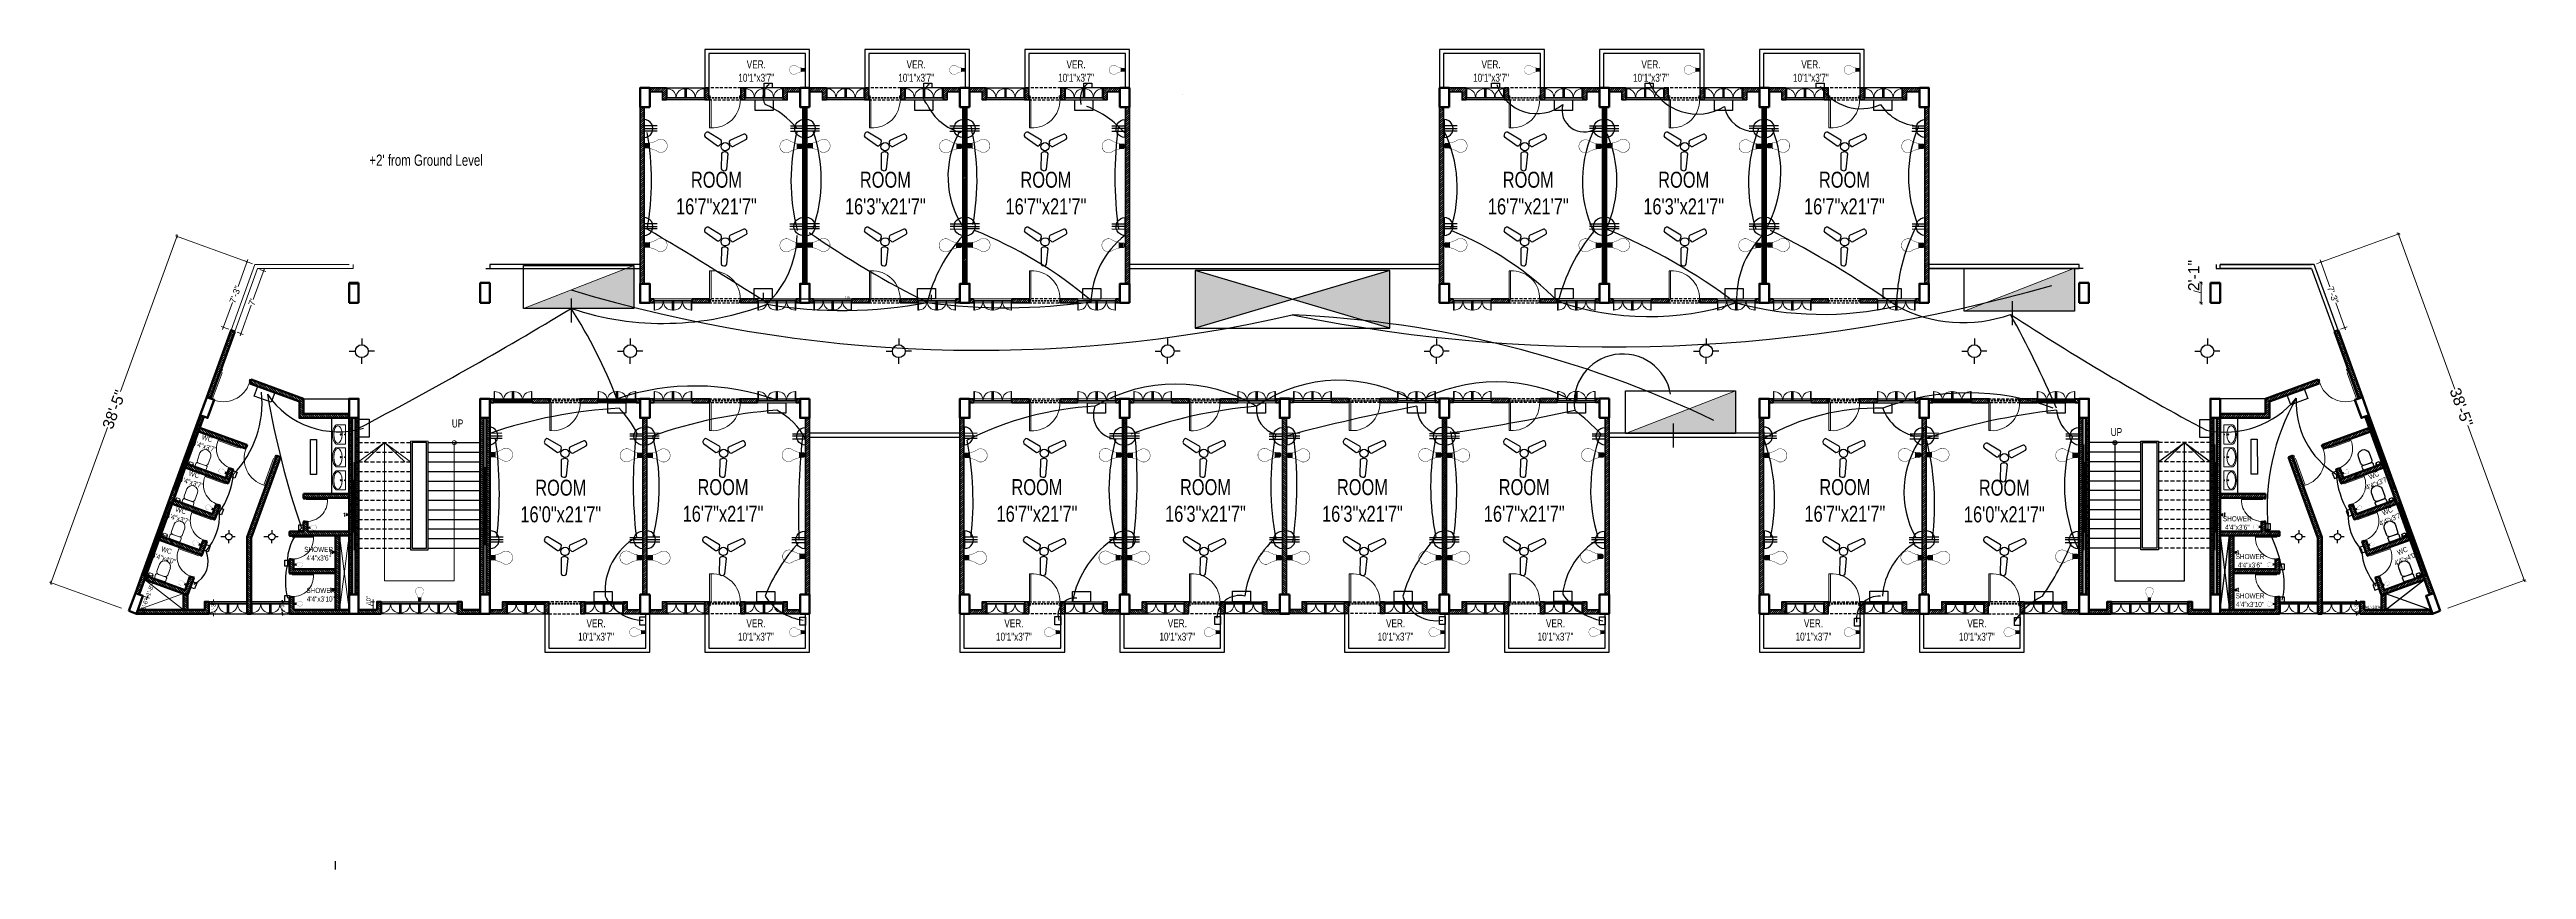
# Model space of a CAD drawing. Header units: inches. Extents: x -20263 to 10253, y -4567 to 3195.
# Drawn here: x 25 to 3123, y -1824 to -799 of the extents above; entities that cross this region are included whole.
import ezdxf

# ---------------------------------------------------------------- set-up
doc = ezdxf.new("R2010")
doc.units = ezdxf.units.IN
doc.header["$MEASUREMENT"] = 0
doc.linetypes.add('ACAD_ISO02W100', pattern=[15, 12, -3])
doc.linetypes.add('DASHED2', pattern=[0.375, 0.25, -0.125])
for name, color, linetype, lineweight in [('A-TEXT', 7, 'Continuous', 5), ('ar-DOOR-WOOD', 44, 'Continuous', 0), ('column', 1, 'Continuous', 50), ('Dimension', 18, 'Continuous', 9), ("ele legend-8'", 53, 'Continuous', 25), ('illustr-TOILET FIXTURE', 171, 'Continuous', 0), ('Main Wall', 250, 'Continuous', 13), ('WALL_SEC_', 170, 'Continuous', 25), ('walll', 7, 'Continuous', 30), ('window', 160, 'Continuous', 9)]:
    doc.layers.add(name, color=color, linetype=linetype, lineweight=lineweight)
for name, color, linetype in [('BOX', 7, 'Continuous'), ('conduit', 160, 'Continuous'), ('e conduit sdb to swicth', 160, 'Continuous'), ('Electrical Installation', 50, 'Continuous'), ('liveline', 1, 'Continuous'), ('plug ins', 7, 'Continuous')]:
    doc.layers.add(name, color=color, linetype=linetype)
doc.layers.add('hatch brick', color=32, linetype='Continuous', lineweight=0, transparency=0.4)
doc.styles.add('SIMPLE', font='romantic.ttf')
doc.styles.get("Standard").update_dxf_attribs({"font": 'arial.ttf'})
doc.dimstyles.new('Architectural', dxfattribs={"dimtxt": 14, "dimasz": 4, "dimexe": 2, "dimexo": 10, "dimgap": 0.09, "dimtad": 0, "dimdec": 0, "dimzin": 0, "dimdsep": 46, "dimlunit": 4, "dimtxsty": 'Standard', "dimblk": 'ARCHTICK', "dimcen": 0.09, "dimdle": 2, "dimclrd": 256, "dimclre": 256, "dimclrt": 256, "dimadec": 0, "dimazin": 0, "dimtfac": 1, "dimtdec": 0, "dimtofl": 0, "dimtmove": 1, "dimatfit": 2, "dimfxl": 12, "dimtolj": 1, "dimtzin": 0, "dimlwd": -1, "dimlwe": -1, "dimarcsym": 0})
doc.dimstyles.new('Architectural small', dxfattribs={"dimtxt": 8, "dimasz": 2, "dimexe": 3, "dimexo": 3, "dimgap": 0.09, "dimtad": 0, "dimdec": 0, "dimzin": 0, "dimdsep": 46, "dimlunit": 4, "dimtxsty": 'Standard', "dimblk": 'ARCHTICK', "dimcen": 0.09, "dimdle": 3, "dimclrd": 6, "dimclre": 6, "dimclrt": 5, "dimadec": 0, "dimazin": 0, "dimtfac": 1, "dimtdec": 0, "dimtofl": 0, "dimtmove": 1, "dimatfit": 2, "dimfxl": 12, "dimtolj": 1, "dimtzin": 0, "dimlwd": 18, "dimlwe": 18, "dimarcsym": 0})
doc.dimstyles.get("Standard").update_dxf_attribs({"dimtxt": 0.18, "dimasz": 0.18, "dimexe": 0.18, "dimexo": 0.0625, "dimgap": 0.09, "dimtad": 0, "dimtih": 1, "dimtoh": 1, "dimdec": 4, "dimzin": 0, "dimdsep": 46, "dimtxsty": 'Standard', "dimcen": 0.09, "dimadec": 0, "dimazin": 0, "dimtfac": 1, "dimtdec": 4, "dimtofl": 0, "dimtmove": 0, "dimatfit": 3, "dimfxl": 1, "dimtolj": 1, "dimtzin": 0, "dimarcsym": 0})
pattern_1 = [(45, (-53759.5592, -20192.2833), (-1.325825215, 1.325825215), [])]
pattern_2 = [(45, (-53828.5592, -20194.2833), (-1.325825215, 1.325825215), [])]
pattern_3 = [(45, (-53843.0592, -20194.2833), (-1.325825215, 1.325825215), [])]
pattern_4 = [(45, (-53827.348, -20194.2833), (-1.325825215, 1.325825215), [])]
pattern_5 = [(45, (-53833.5592, -20446.2833), (-1.325825215, 1.325825215), [])]
pattern_6 = [(45, (-53714.5592, -20192.2833), (-1.325825215, 1.325825215), [])]
pattern_7 = [(45, (-53825.0592, -20194.2833), (-1.325825215, 1.325825215), [])]
pattern_8 = [(45, (-53832.0592, -20194.2833), (-1.325825215, 1.325825215), [])]
pattern_9 = [(45, (-1497526.4206, -134080.5653), (-1.3258252147, 1.3258252147), [])]
pattern_10 = [(45, (-1497126.4206, -134080.5653), (-1.3258252147, 1.3258252147), [])]
pattern_11 = [(45, (-1496526.4206, -134080.5653), (-1.3258252147, 1.3258252147), [])]
pattern_12 = [(45, (-1496126.4206, -134080.5653), (-1.3258252147, 1.3258252147), [])]

msp = doc.modelspace()

# ---------------------------------------------------------------- texts
at = {"layer": 'A-TEXT', "attachment_point": 9, "style": 'SIMPLE'}
for s, insert, char_height, width in [('\\pxqc;{\\fSwis721 LtCn BT|b0|i0|c0|p34;VER.\\P10\'1"x3\'7"}', (945.593, -838.985), 10, 73.45933), ('\\pxqc;{\\fSwis721 LtCn BT|b0|i0|c0|p34;VER.\\P10\'1"x3\'7"}', (1145.593, -838.985), 10, 73.45933), ('\\pxqc;{\\fSwis721 LtCn BT|b0|i0|c0|p34;VER.\\P10\'1"x3\'7"}', (1345.593, -838.985), 10, 73.45933), ('\\pxqc;{\\fSwis721 LtCn BT|b0|i0|c0|p34;VER.\\P10\'1"x3\'7"}', (1864.593, -838.985), 10, 73.45933), ('\\pxqc;{\\fSwis721 LtCn BT|b0|i0|c0|p34;VER.\\P10\'1"x3\'7"}', (2064.593, -838.985), 10, 73.45933), ('\\pxqc;{\\fSwis721 LtCn BT|b0|i0|c0|p34;VER.\\P10\'1"x3\'7"}', (2264.593, -838.985), 10, 73.45933), ("\\pxqc;{\\fSwis721 LtCn BT|b0|i0|c0|p34;+2' from Ground Level }", (569.416, -944.185), 14, 146.91866), ('\\pxqc;{\\fSwis721 LtCn BT|b0|i0|c0|p34;ROOM\\P16\'7"x21\'7"}', (932.53, -1005.055), 20, 146.91866), ('\\pxqc;{\\fSwis721 LtCn BT|b0|i0|c0|p34;ROOM\\P16\'3"x21\'7"}', (1143.796, -1005.055), 20, 146.91866), ('\\pxqc;{\\fSwis721 LtCn BT|b0|i0|c0|p34;ROOM\\P16\'7"x21\'7"}', (1344.63, -1005.055), 20, 146.91866), ('\\pxqc;{\\fSwis721 LtCn BT|b0|i0|c0|p34;ROOM\\P16\'7"x21\'7"}', (1947.883, -1005.055), 20, 146.91866), ('\\pxqc;{\\fSwis721 LtCn BT|b0|i0|c0|p34;ROOM\\P16\'3"x21\'7"}', (2142.264, -1005.055), 20, 146.91866), ('\\pxqc;{\\fSwis721 LtCn BT|b0|i0|c0|p34;ROOM\\P16\'7"x21\'7"}', (2343.284, -1005.055), 20, 146.91866), ('\\pxqc,t7;{\\fSwis721 LtCn BT|b0|i0|c0|p34;UP}', (568.776, -1271.5), 10, 67.05491), ('\\pxqc,t7;{\\fSwis721 LtCn BT|b0|i0|c0|p34;UP}', (2643.54, -1282.193), 10, 67.05491), ('\\pxqc;{\\fSwis721 LtCn BT|b0|i0|c0|p34;ROOM\\P16\'0"x21\'7"}', (737.847, -1390.309), 20, 146.91866), ('\\pxqc;{\\fSwis721 LtCn BT|b0|i0|c0|p34;ROOM\\P16\'7"x21\'7"}', (940.744, -1389.596), 20, 146.91866), ('\\pxqc;{\\fSwis721 LtCn BT|b0|i0|c0|p34;ROOM\\P16\'7"x21\'7"}', (1333.376, -1389.596), 20, 146.91866), ('\\pxqc;{\\fSwis721 LtCn BT|b0|i0|c0|p34;ROOM\\P16\'3"x21\'7"}', (1544.144, -1389.596), 20, 146.91866), ('\\pxqc;{\\fSwis721 LtCn BT|b0|i0|c0|p34;ROOM\\P16\'3"x21\'7"}', (1740.46, -1389.596), 20, 146.91866), ('\\pxqc;{\\fSwis721 LtCn BT|b0|i0|c0|p34;ROOM\\P16\'7"x21\'7"}', (1942.798, -1389.596), 20, 146.91866), ('\\pxqc;{\\fSwis721 LtCn BT|b0|i0|c0|p34;ROOM\\P16\'7"x21\'7"}', (2343.83, -1389.596), 20, 146.91866), ('\\pxqc;{\\fSwis721 LtCn BT|b0|i0|c0|p34;ROOM\\P16\'0"x21\'7"}', (2543.267, -1390.309), 20, 146.91866), ('\\pxqc;{\\fSwis721 LtCn BT|b0|i0|c0|p34;VER.\\P10\'1"x3\'7"}', (745.198, -1538.211), 10, 73.45933), ('\\pxqc;{\\fSwis721 LtCn BT|b0|i0|c0|p34;VER.\\P10\'1"x3\'7"}', (945.198, -1538.211), 10, 73.45933), ('\\pxqc;{\\fSwis721 LtCn BT|b0|i0|c0|p34;VER.\\P10\'1"x3\'7"}', (1267.839, -1538.211), 10, 73.45933), ('\\pxqc;{\\fSwis721 LtCn BT|b0|i0|c0|p34;VER.\\P10\'1"x3\'7"}', (1472.251, -1538.211), 10, 73.45933), ('\\pxqc;{\\fSwis721 LtCn BT|b0|i0|c0|p34;VER.\\P10\'1"x3\'7"}', (1745.198, -1538.149), 10, 73.45933), ('\\pxqc;{\\fSwis721 LtCn BT|b0|i0|c0|p34;VER.\\P10\'1"x3\'7"}', (1945.198, -1538.149), 10, 73.45933), ('\\pxqc;{\\fSwis721 LtCn BT|b0|i0|c0|p34;VER.\\P10\'1"x3\'7"}', (2267.839, -1538.211), 10, 73.45933), ('\\pxqc;{\\fSwis721 LtCn BT|b0|i0|c0|p34;VER.\\P10\'1"x3\'7"}', (2472.251, -1538.211), 10, 73.45933)]:
    msp.add_mtext(s, dxfattribs=dict(at, insert=insert, char_height=char_height, width=width))
at = {"layer": 'A-TEXT', "char_height": 6.4, "width": 47.01397, "attachment_point": 9, "style": 'SIMPLE'}
for s, insert, rotation in [('\\pxqc;{\\fSwis721 LtCn BT|b0|i0|c0|p34;WC\\P4\'4"x3\'7"}', (240.455, -1305.184), 342.845439), ('\\pxqc;{\\fSwis721 LtCn BT|b0|i0|c0|p34;WC\\P4\'4"x3\'7"}', (224.069, -1350.301), 342.845439), ('\\pxqc;{\\fSwis721 LtCn BT|b0|i0|c0|p34;WC\\P4\'4"x3\'7"}', (2959.131, -1334.67), 23.409484), ('\\pxqc;{\\fSwis721 LtCn BT|b0|i0|c0|p34;WC\\P4\'4"x3\'7"}', (207.685, -1395.41), 342.845439), ('\\pxqc;{\\fSwis721 LtCn BT|b0|i0|c0|p34;SHOWER\\P4\'4"x3\'6"}', (2784.692, -1399.585), 359.845439), ('\\pxqc;{\\fSwis721 LtCn BT|b0|i0|c0|p34;WC\\P4\'4"x3\'7"}', (2976.02, -1379.594), 23.409484), ('\\pxqc;{\\fSwis721 LtCn BT|b0|i0|c0|p34;WC\\P4\'4"x4\'0"}', (189.592, -1445.226), 342.845439), ('\\pxqc;{\\fSwis721 LtCn BT|b0|i0|c0|p34;SHOWER\\P4\'4"x3\'6"}', (384.971, -1437.962), 359.845439), ('\\pxqc;{\\fSwis721 LtCn BT|b0|i0|c0|p34;WC\\P4\'4"x4\'0"}', (2994.67, -1429.204), 23.409484), ('\\pxqc;{\\fSwis721 LtCn BT|b0|i0|c0|p34;SHOWER\\P4\'4"x3\'6"}', (2800.628, -1446.873), 359.845439), ('\\pxqc;{\\fSwis721 LtCn BT|b0|i0|c0|p34;SHOWER\\P4\'4"x3\'10"}', (387.739, -1489.273), 359.845439), ('\\pxqc;{\\fSwis721 LtCn BT|b0|i0|c0|p34;SHOWER\\P4\'4"x3\'10"}', (2800.628, -1496.05), 359.845439)]:
    msp.add_mtext(s, dxfattribs=dict(at, insert=insert, rotation=rotation))

# ---------------------------------------------------------------- blocks, each defined once
blk = doc.blocks.new('_ArchTick')
at = {"color": 0, "linetype": 'ByBlock', "const_width": 0.15}
blk.add_lwpolyline([(-0.5, -0.5), (0.5, 0.5)], dxfattribs=at)
blk = doc.blocks.new('*D207')
at = {"layer": 'Defpoints', "color": 0, "transparency": 16777216}
for p in [(281.7, -1067.6), (26.9, -1465.6), (124.3, -1500.9)]:
    blk.add_point(p, dxfattribs=at)
at = {"layer": 'Dimension', "transparency": 16777216}
for p, q in [((185, -1030.3), (113.8, -1226.2)), ((272.3, -1064.1), (182.4, -1031.5)), ((26.2, -1467.4), (97.3, -1271.5)), ((114.9, -1497.5), (25, -1464.9))]:
    blk.add_line(p, q, dxfattribs=at)
at = {"layer": 'Dimension', "transparency": 16777216, "xscale": 4, "yscale": 4, "zscale": 4}
for p, rotation in [((184.3, -1032.2), 70.0371155130217), ((26.9, -1465.6), 250.0371155130217)]:
    blk.add_blockref('_ArchTick', p, dxfattribs=dict(at, rotation=rotation))
at = {"layer": 'Dimension', "transparency": 16777216, "insert": (105.6, -1248.9), "char_height": 14, "attachment_point": 5, "rotation": 70.0371}
blk.add_mtext('\\A1;38\'-5"', dxfattribs=at)
blk = doc.blocks.new('*D208')
at = {"layer": 'Defpoints', "color": 0, "transparency": 16777216}
for p in [(2857.5, -1067.6), (3120.2, -1462.7), (3014.9, -1500.9)]:
    blk.add_point(p, dxfattribs=at)
at = {"layer": 'Dimension', "transparency": 16777216}
for p, q in [((2866.9, -1064.1), (2964.6, -1028.6)), ((2962, -1027.4), (3033.2, -1223.3)), ((3120.8, -1464.6), (3049.7, -1268.7)), ((3024.3, -1497.5), (3122, -1462))]:
    blk.add_line(p, q, dxfattribs=at)
at = {"layer": 'Dimension', "transparency": 16777216, "xscale": 4, "yscale": 4, "zscale": 4}
for p, rotation in [((2962.7, -1029.3), 109.9628844869782), ((3120.2, -1462.7), 289.9628844869782)]:
    blk.add_blockref('_ArchTick', p, dxfattribs=dict(at, rotation=rotation))
at = {"layer": 'Dimension', "transparency": 16777216, "insert": (3041.4, -1246), "char_height": 14, "attachment_point": 5, "rotation": 289.9629}
blk.add_mtext('\\A1;38\'-5"', dxfattribs=at)
blk = doc.blocks.new('*D209')
at = {"layer": 'Defpoints', "color": 0, "transparency": 16777216}
for p in [(285.2, -1072.6), (292.8, -1075.3), (256.6, -1151.2)]:
    blk.add_point(p, dxfattribs=at)
at = {"layer": 'Dimension', "color": 6, "lineweight": 18, "transparency": 16777216}
for p, q in [((293.8, -1072.5), (279.8, -1111.1)), ((288, -1073.6), (295.6, -1076.3)), ((263.2, -1156.8), (277.3, -1118.2)), ((259.5, -1152.2), (267.1, -1155))]:
    blk.add_line(p, q, dxfattribs=at)
at = {"layer": 'Dimension', "color": 6, "lineweight": 18, "transparency": 16777216, "xscale": 2, "yscale": 2, "zscale": 2}
for p, rotation in [((292.8, -1075.3), 70.03895655917337), ((264.2, -1154), 250.0389565591734)]:
    blk.add_blockref('_ArchTick', p, dxfattribs=dict(at, rotation=rotation))
at = {"layer": 'Dimension', "color": 5, "transparency": 16777216, "insert": (278.5, -1114.6), "char_height": 8, "attachment_point": 5, "rotation": 70.039}
blk.add_mtext("\\A1;7'", dxfattribs=at)
blk = doc.blocks.new('*D210')
at = {"layer": 'Defpoints', "color": 0, "transparency": 16777216}
for p in [(2857.5, -1067.6), (2887.3, -1149.5), (2895.7, -1146.4)]:
    blk.add_point(p, dxfattribs=at)
at = {"layer": 'Dimension', "color": 6, "lineweight": 18, "transparency": 16777216}
for p, q in [((2860.3, -1066.5), (2868.7, -1063.5)), ((2864.9, -1061.7), (2877.1, -1095.4)), ((2896.7, -1149.3), (2884.4, -1115.5)), ((2890.1, -1148.5), (2898.5, -1145.4))]:
    blk.add_line(p, q, dxfattribs=at)
at = {"layer": 'Dimension', "color": 6, "lineweight": 18, "transparency": 16777216, "xscale": 2, "yscale": 2, "zscale": 2}
for p, rotation in [((2865.9, -1064.5), 109.9610434408243), ((2895.7, -1146.4), 289.9610434408243)]:
    blk.add_blockref('_ArchTick', p, dxfattribs=dict(at, rotation=rotation))
at = {"layer": 'Dimension', "color": 5, "transparency": 16777216, "insert": (2880.8, -1105.5), "char_height": 8, "attachment_point": 5, "rotation": 289.961}
blk.add_mtext('\\A1;7\'-3"', dxfattribs=at)
blk = doc.blocks.new('*D211')
at = {"layer": 'Defpoints', "color": 0, "transparency": 16777216}
for p in [(281.7, -1067.6), (242.4, -1146), (252, -1149.5)]:
    blk.add_point(p, dxfattribs=at)
at = {"layer": 'Dimension', "color": 6, "lineweight": 18, "transparency": 16777216}
for p, q in [((273.1, -1061.3), (260.9, -1095)), ((278.9, -1066.5), (269.3, -1063.1)), ((241.4, -1148.8), (253.6, -1115.1)), ((249.1, -1148.5), (239.6, -1145))]:
    blk.add_line(p, q, dxfattribs=at)
at = {"layer": 'Dimension', "color": 6, "lineweight": 18, "transparency": 16777216, "xscale": 2, "yscale": 2, "zscale": 2}
for p, rotation in [((272.1, -1064.1), 70.0587109803053), ((242.4, -1146), 250.0587109803053)]:
    blk.add_blockref('_ArchTick', p, dxfattribs=dict(at, rotation=rotation))
at = {"layer": 'Dimension', "color": 5, "transparency": 16777216, "insert": (257.2, -1105.1), "char_height": 8, "attachment_point": 5, "rotation": 70.0587}
blk.add_mtext('\\A1;7\'-3"', dxfattribs=at)
blk = doc.blocks.new('*D212')
at = {"layer": 'Defpoints', "color": 0, "transparency": 16777216}
for p in [(429.8, -1499.4), (434.6, -1489.4), (434.6, -1499.4)]:
    blk.add_point(p, dxfattribs=at)
at = {"layer": 'Dimension', "color": 6, "lineweight": 18, "transparency": 16777216}
for p, q in [((429.8, -1486.4), (429.8, -1502.4)), ((424, -1492.6), (424, -1492.4)), ((429.8, -1494.4), (424, -1492.6)), ((431.6, -1489.4), (426.8, -1489.4)), ((431.6, -1499.4), (426.8, -1499.4))]:
    blk.add_line(p, q, dxfattribs=at)
for p, rotation in [((429.8, -1489.4), 90), ((429.8, -1499.4), 270)]:
    blk.add_blockref('_ArchTick', p, dxfattribs=dict(at, rotation=rotation))
at = {"layer": 'Dimension', "color": 5, "transparency": 16777216, "insert": (424, -1487.5), "char_height": 8, "attachment_point": 5, "rotation": 90}
blk.add_mtext('\\A1;{\\H0.66667x;10"}', dxfattribs=at)
blk = doc.blocks.new('*D213')
at = {"layer": 'Defpoints', "color": 0, "transparency": 16777216}
for p in [(141.8, -1482), (147.2, -1484), (135.5, -1499.4)]:
    blk.add_point(p, dxfattribs=at)
at = {"layer": 'Dimension', "color": 6, "lineweight": 18, "transparency": 16777216}
for p, q in [((144.6, -1483.1), (150, -1485)), ((148.2, -1481.2), (146.4, -1486.2)), ((138.3, -1500.4), (143.7, -1502.4)), ((139.9, -1504.2), (141.7, -1499.2))]:
    blk.add_line(p, q, dxfattribs=at)
at = {"layer": 'Dimension', "color": 6, "lineweight": 18, "transparency": 16777216, "xscale": 2, "yscale": 2, "zscale": 2}
for p, rotation in [((147.2, -1484), 70.03895655909592), ((140.9, -1501.3), 250.0389565590959)]:
    blk.add_blockref('_ArchTick', p, dxfattribs=dict(at, rotation=rotation))
at = {"layer": 'Dimension', "color": 5, "transparency": 16777216, "insert": (144.1, -1492.7), "char_height": 8, "attachment_point": 5, "rotation": 70.039}
blk.add_mtext('\\A1;{\\H0.66667x;1\'-6"}', dxfattribs=at)
blk = doc.blocks.new('*D214')
at = {"layer": 'Defpoints', "color": 0, "transparency": 16777216}
for p in [(137.1, -1480.3), (143.9, -1461.7), (154, -1465.3)]:
    blk.add_point(p, dxfattribs=at)
at = {"layer": 'Dimension', "color": 6, "lineweight": 18, "transparency": 16777216}
for p, q in [((139.9, -1481.4), (150, -1485)), ((146.2, -1486.8), (148.2, -1481.2)), ((146.7, -1462.7), (156.8, -1466.4)), ((155, -1462.5), (153, -1468.2))]:
    blk.add_line(p, q, dxfattribs=at)
at = {"layer": 'Dimension', "color": 6, "lineweight": 18, "transparency": 16777216, "xscale": 2, "yscale": 2, "zscale": 2}
for p, rotation in [((147.2, -1484), 250.0023431751271), ((154, -1465.3), 70.00234317512712)]:
    blk.add_blockref('_ArchTick', p, dxfattribs=dict(at, rotation=rotation))
at = {"layer": 'Dimension', "color": 5, "transparency": 16777216, "insert": (150.6, -1474.7), "char_height": 8, "attachment_point": 5, "rotation": 70.0023}
blk.add_mtext('\\A1;{\\H0.66667x;1\'-8"}', dxfattribs=at)
blk = doc.blocks.new('DOOR_45')
at = {"layer": 'ar-DOOR-WOOD'}
for p, q in [((-11008.7, 15426.4), (-11008.7, 15424.4)), ((-10968.7, 15426.4), (-11008.7, 15426.4)), ((-11008.7, 15424.4), (-10968.7, 15424.4)), ((-10968.7, 15427.4), (-10963.7, 15427.4)), ((-10968.7, 15427.4), (-10968.7, 15426.4)), ((-10968.7, 15424.4), (-10968.7, 15426.4)), ((-10968.7, 15426.4), (-10966.7, 15426.4)), ((-10966.7, 15426.4), (-10966.7, 15425.4)), ((-10966.7, 15425.4), (-10963.7, 15425.4)), ((-10963.7, 15427.4), (-10963.7, 15425.4)), ((-10968.7, 15382.4), (-10968.7, 15383.4)), ((-10968.7, 15383.4), (-10966.7, 15383.4)), ((-10968.7, 15382.4), (-10963.7, 15382.4)), ((-10966.7, 15384.4), (-10963.7, 15384.4)), ((-10966.7, 15383.4), (-10966.7, 15384.4)), ((-10963.7, 15382.4), (-10963.7, 15384.4))]:
    blk.add_line(p, q, dxfattribs=at)
for points in [[(-10968.7, 15426.4), (-11008.7, 15426.4), (-11008.7, 15424.4), (-10968.7, 15424.4)], [(-10963.7, 15427.4), (-10968.7, 15427.4), (-10968.7, 15426.4), (-10966.7, 15426.4), (-10966.7, 15425.4), (-10963.7, 15425.4)], [(-10968.7, 15383.4), (-10968.7, 15382.4), (-10963.7, 15382.4), (-10963.7, 15384.4), (-10966.7, 15384.4), (-10966.7, 15383.4)]]:
    blk.add_lwpolyline(points, close=True, dxfattribs=at)
blk.add_arc((-10969.9, 15422.3), 38.9, 176.9083, 271.677, dxfattribs=at)
blk = doc.blocks.new('DOOR_40')
at = {"layer": 'ar-DOOR-WOOD'}
for p, q in [((-11029, 15421), (-11064, 15421)), ((-11064, 15421), (-11064, 15419)), ((-11064, 15419), (-11029, 15419)), ((-11029, 15422), (-11024, 15422)), ((-11029, 15422), (-11029, 15421)), ((-11029, 15419), (-11029, 15421)), ((-11029, 15421), (-11027, 15421)), ((-11027, 15421), (-11027, 15420)), ((-11027, 15420), (-11024, 15420)), ((-11024, 15422), (-11024, 15420)), ((-11029, 15383), (-11027, 15383)), ((-11029, 15382), (-11029, 15383)), ((-11029, 15382), (-11024, 15382)), ((-11027, 15383), (-11027, 15384)), ((-11027, 15384), (-11024, 15384)), ((-11024, 15382), (-11024, 15384))]:
    blk.add_line(p, q, dxfattribs=at)
blk.add_arc((-11029, 15418), 34.8, 178.03, 270.3561, dxfattribs=at)
blk = doc.blocks.new('room 1')
h = blk.add_hatch()
h.set_pattern_fill('ANSI31', color=256, scale=15)
h.paths.add_polyline_path([(1498318, 133229), (1498318, 133219), (1498323, 133219), (1498323, 133234), (1498302, 133234), (1498302, 133229), (1498302, 133229)])
h = blk.add_hatch()
h.set_pattern_fill('ANSI31', color=256, scale=15)
h.paths.add_polyline_path([(1498474, 133229), (1498474, 133219), (1498469, 133219), (1498469, 133234), (1498490, 133234), (1498490, 133229), (1498490, 133229)])
at = {"layer": 'hatch brick'}
h = blk.add_hatch(dxfattribs=at)
h.set_pattern_fill('ANSI31', color=256, scale=15)
h.paths.add_polyline_path([(1498298.5, 132989), (1498293.5, 132989), (1498293.5, 133210), (1498298.5, 133210)])
h = blk.add_hatch(dxfattribs=at)
h.set_pattern_fill('ANSI31', color=256, scale=15)
h.set_pattern_definition([(45, (69, 2), (-1.3258252147, 1.3258252147), [])])
h.paths.add_polyline_path([(1498376, 133234), (1498376, 133219), (1498376, 133219), (1498371, 133219), (1498371, 133234)])
h = blk.add_hatch(dxfattribs=at)
h.set_pattern_fill('ANSI31', color=256, scale=15)
h.set_pattern_definition([(45, (114, 2), (-1.3258252147, 1.3258252147), [])])
h.paths.add_polyline_path([(1498421, 133234), (1498421, 133219), (1498421, 133219), (1498416, 133219), (1498416, 133234)])
h = blk.add_hatch(dxfattribs=at)
h.set_pattern_fill('ANSI31', color=256, scale=15)
h.paths.add_polyline_path([(1498493.5, 132989), (1498498.5, 132989), (1498498.5, 133210), (1498493.5, 133210)])
h = blk.add_hatch(dxfattribs=at)
h.set_pattern_fill('ANSI31', color=256, scale=15)
h.set_pattern_definition([(45, (-14.5, 0), (-1.3258252147, 1.3258252147), [])])
h.paths.add_polyline_path([(1498302, 132970), (1498307, 132970), (1498307, 132965), (1498302, 132965)])
h = blk.add_hatch(dxfattribs=at)
h.set_pattern_fill('ANSI31', color=256, scale=15)
h.set_pattern_definition([(45, (-5, -252), (-1.3258252147, 1.3258252147), [])])
h.paths.add_polyline_path([(1498376, 132970), (1498355, 132970), (1498355, 132965), (1498376, 132965)])
h = blk.add_hatch(dxfattribs=at)
h.set_pattern_fill('ANSI31', color=256, scale=15)
h.set_pattern_definition([(45, (1.2113, 4e-09), (-1.3258252147, 1.3258252147), [])])
h.paths.add_polyline_path([(1498437, 132970), (1498416, 132970), (1498416, 132965), (1498437, 132965)])
h = blk.add_hatch(dxfattribs=at)
h.set_pattern_fill('ANSI31', color=256, scale=15)
h.paths.add_polyline_path([(1498490, 132970), (1498485, 132970), (1498485, 132965), (1498490, 132965)])
for points in [[(1498323, 133234), (1498371, 133234), (1498371, 133219), (1498323, 133219)], [(1498469, 133234), (1498421, 133234), (1498421, 133219), (1498469, 133219)]]:
    blk.add_lwpolyline(points, close=True)
at = {"linetype": 'DASHED2', "ltscale": 15}
for points in [[(1498376, 133219), (1498416, 133219), (1498416, 133234), (1498376, 133234)], [(1498376, 132965), (1498416, 132965), (1498416, 132970), (1498376, 132970)]]:
    blk.add_lwpolyline(points, close=True, dxfattribs=at)
at = {"layer": 'Main Wall', "color": 1, "lineweight": 50}
for points in [[(1498302, 133210), (1498290, 133210), (1498290, 133234), (1498302, 133234), (1498302, 133210)], [(1498502, 133210), (1498490, 133210), (1498490, 133234), (1498502, 133234), (1498502, 133210)], [(1498302, 132965), (1498290, 132965), (1498290, 132989), (1498302, 132989), (1498302, 132965)], [(1498502, 132965), (1498490, 132965), (1498490, 132989), (1498502, 132989), (1498502, 132965)]]:
    blk.add_lwpolyline(points, dxfattribs=at)
at = {"layer": 'Main Wall', "lineweight": 35}
for points in [[(1498298.5, 132989), (1498293.5, 132989), (1498293.5, 133210), (1498298.5, 133210)], [(1498376, 133234), (1498376, 133219), (1498376, 133219), (1498376, 133219), (1498371, 133219), (1498371, 133234)], [(1498421, 133234), (1498421, 133219), (1498421, 133219), (1498421, 133219), (1498416, 133219), (1498416, 133234)], [(1498493.5, 132989), (1498498.5, 132989), (1498498.5, 133210), (1498493.5, 133210)], [(1498302, 132970), (1498307, 132970), (1498307, 132965), (1498302, 132965)], [(1498437, 132970), (1498416, 132970), (1498416, 132965), (1498437, 132965)], [(1498490, 132970), (1498485, 132970), (1498485, 132965), (1498490, 132965)]]:
    blk.add_lwpolyline(points, close=True, dxfattribs=at)
for points in [[(1498318, 133229), (1498318, 133219), (1498323, 133219), (1498323, 133234), (1498302, 133234), (1498302, 133229), (1498302, 133229), (1498302, 133229), (1498318, 133229)], [(1498474, 133229), (1498474, 133219), (1498469, 133219), (1498469, 133234), (1498490, 133234), (1498490, 133229), (1498490, 133229), (1498490, 133229), (1498474, 133229)], [(1498376, 132970), (1498376, 132970), (1498355, 132970), (1498355, 132965), (1498376, 132965), (1498376, 132970)]]:
    blk.add_lwpolyline(points, dxfattribs=at)
at = {"layer": 'Main Wall', "color": 150}
for points in [[(1498371, 133221), (1498323.6, 133221), (1498323.6, 133222), (1498371, 133222)], [(1498371, 133221), (1498323.6, 133221), (1498323.6, 133221.5), (1498371, 133221.5)], [(1498421, 133221), (1498468.4, 133221), (1498468.4, 133222), (1498421, 133222)], [(1498421, 133221), (1498468.4, 133221), (1498468.4, 133221.5), (1498421, 133221.5)], [(1498307, 132968), (1498354.4, 132968), (1498354.4, 132967), (1498307, 132967)], [(1498307, 132968), (1498354.4, 132968), (1498354.4, 132967.5), (1498307, 132967.5)], [(1498437.6, 132968), (1498484.4, 132968), (1498484.4, 132967), (1498437.6, 132967)], [(1498437.6, 132968), (1498484.4, 132968), (1498484.4, 132967.5), (1498437.6, 132967.5)]]:
    blk.add_lwpolyline(points, close=True, dxfattribs=at)
at = {"layer": 'Main Wall', "color": 150, "linetype": 'DASHED2', "ltscale": 10}
for points in [[(1498376, 133222), (1498416, 133222), (1498416, 133221), (1498376, 133221)], [(1498376, 133222), (1498416, 133222), (1498416, 133221.5), (1498376, 133221.5)], [(1498376, 132968), (1498416, 132968), (1498416, 132967), (1498376, 132967)], [(1498376, 132968), (1498416, 132968), (1498416, 132967.5), (1498376, 132967.5)]]:
    blk.add_lwpolyline(points, close=True, dxfattribs=at)
at = {"layer": 'Main Wall'}
for points in [[(1498307, 132965), (1498355, 132965), (1498355, 132970), (1498307, 132970)], [(1498437, 132965), (1498485, 132965), (1498485, 132970), (1498437, 132970)]]:
    blk.add_lwpolyline(points, close=True, dxfattribs=at)
at = {"layer": 'Main Wall', "extrusion": (0, 0, -1)}
for name, p, xscale, yscale, zscale, rotation in [('DOOR_40', (-1502949.7, 129913.8), 0.2999999999999545, 0.2999999999999545, -0.2999999999999545, 270), ('DOOR_40', (-1502973.7, 129913.8), 0.2999999999999545, 0.2999999999999545, -0.2999999999999545, 270), ('DOOR_45', (-1512089.3, 142969.6), -0.8888888888889142, 0.8888888888889142, -0.8888888888889142, 270), ('DOOR_40', (-1493818.3, 129913.8), -0.2999999999999545, 0.2999999999999545, -0.2999999999999545, 90), ('DOOR_40', (-1493842.3, 129913.8), -0.2999999999999545, 0.2999999999999545, -0.2999999999999545, 90), ('DOOR_45', (-1512089.3, 123219.5), 0.8888888888889142, 0.8888888888889142, -0.8888888888889142, 270), ('DOOR_40', (-1493704.3, 136275.3), 0.2999999999999545, 0.2999999999999545, -0.2999999999999545, 90), ('DOOR_40', (-1493728.3, 136275.3), 0.2999999999999545, 0.2999999999999545, -0.2999999999999545, 90), ('DOOR_40', (-1493834.3, 136275.3), 0.2999999999999545, 0.2999999999999545, -0.2999999999999545, 90), ('DOOR_40', (-1493858.3, 136275.3), 0.2999999999999545, 0.2999999999999545, -0.2999999999999545, 90)]:
    blk.add_blockref(name, p, dxfattribs=dict(at, xscale=xscale, yscale=yscale, zscale=zscale, rotation=rotation))
at = {"layer": 'Main Wall'}
for p, xscale, yscale, zscale, rotation in [((1493720.3, 129913.8), 0.2999999999999545, 0.2999999999999545, 0.2999999999999545, 270), ((1493744.3, 129913.8), 0.2999999999999545, 0.2999999999999545, 0.2999999999999545, 270), ((1503047.7, 129913.8), -0.2999999999999545, 0.2999999999999545, 0.2999999999999546, 90), ((1503071.7, 129913.8), -0.2999999999999545, 0.2999999999999545, 0.2999999999999546, 90), ((1502933.7, 136275.3), 0.2999999999999546, 0.2999999999999546, 0.2999999999999546, 90), ((1502957.7, 136275.3), 0.2999999999999546, 0.2999999999999546, 0.2999999999999546, 90), ((1503063.7, 136275.3), 0.2999999999999546, 0.2999999999999546, 0.2999999999999546, 90), ((1503087.7, 136275.3), 0.2999999999999546, 0.2999999999999546, 0.2999999999999546, 90)]:
    blk.add_blockref('DOOR_40', p, dxfattribs=dict(at, xscale=xscale, yscale=yscale, zscale=zscale, rotation=rotation))
blk = doc.blocks.new('T-FIX-027')
at = {"layer": 'illustr-TOILET FIXTURE'}
for p, q in [((-11843.8, 14568.9), (-11843.8, 14557.4)), ((-11843.8, 14568.9), (-11843.8, 14557.4)), ((-11843.8, 14568.9), (-11819.8, 14568.9)), ((-11843.8, 14568.9), (-11819.8, 14568.9)), ((-11819.8, 14568.9), (-11819.8, 14557.4)), ((-11819.8, 14568.9), (-11819.8, 14557.4))]:
    blk.add_line(p, q, dxfattribs=at)
for centre, radius in [((-11831.9, 14563.3), 0.762), ((-11831.9, 14563.3), 0.762), ((-11831.9, 14568.3), 0.508), ((-11831.9, 14568.3), 0.508)]:
    blk.add_circle(centre, radius, dxfattribs=at)
blk.add_ellipse((-11831.8, 14559.6), major_axis=(-10.9, 0), ratio=0.480383, dxfattribs=at)
blk.add_ellipse((-11831.8, 14559.6), major_axis=(-10.9, 0), ratio=0.480383, dxfattribs=at)
blk.add_ellipse((-11831.8, 14558.9), major_axis=(-12.4, 0), ratio=0.48498, start_param=6.528919, end_param=9.179045, dxfattribs=at)
blk.add_ellipse((-11831.8, 14558.9), major_axis=(-12.4, 0), ratio=0.48498, start_param=6.528919, end_param=9.179045, dxfattribs=at)
blk = doc.blocks.new('stair final')
for points in [[(82, 124), (82, -90), (-70, -90), (-70, 124)], [(-37.5, 124), (-37.5, -49), (49.5, -49), (49.5, 122.8)], [(17, 100), (49.5, 124), (82, 100)], [(24.2, 100), (49.5, 124)], [(49.5, 124), (75, 100)], [(82, -8), (82, -90)]]:
    blk.add_lwpolyline(points)
blk.add_lwpolyline([(-5, 126), (17, 126), (17, -10), (-5, -10)], close=True)
blk.add_circle((-37.5, 124), 2.49)
at = {"layer": 'BOX', "ltscale": 2000}
for p, q in [((-5, 124), (-70, 124)), ((-5, 112), (-70, 112)), ((-5, 100), (-70, 100)), ((-5, 88), (-70, 88)), ((-5, 76), (-70, 76)), ((-5, 64), (-70, 64)), ((-5, 52), (-70, 52)), ((-5, 40), (-70, 40)), ((-5, 28), (-70, 28)), ((-5, 16), (-70, 16)), ((-5, 4), (-70, 4)), ((-5, -8), (-70, -8)), ((0, -8), (-3, -8)), ((15, -8), (12, -8))]:
    blk.add_line(p, q, dxfattribs=at)
at = {"layer": 'BOX', "linetype": 'DASHED2', "ltscale": 20}
for p, q in [((82, 124), (17, 124)), ((82, 112), (17, 112)), ((82, 100), (17, 100)), ((82, 88), (17, 88)), ((82, 76), (17, 76)), ((82, 64), (17, 64)), ((82, 52), (17, 52)), ((82, 40), (17, 40)), ((82, 28), (17, 28)), ((82, 16), (17, 16)), ((82, 4), (17, 4)), ((82, -8), (17, -8))]:
    blk.add_line(p, q, dxfattribs=at)
at = {"layer": 'BOX', "ltscale": 2000}
for points in [[(17, 124), (17, -10), (-5, -10), (-5, 124)], [(-3, 124), (15, 124)]]:
    blk.add_lwpolyline(points, dxfattribs=at)
blk.add_lwpolyline([(15, 124), (15, -8), (-3, -8), (-3, 124)], close=True, dxfattribs=at)
blk = doc.blocks.new('wc')
at = {"linetype": 'Continuous'}
for p, q in [((17795, 10409.4), (17795, 10412.4)), ((17796.2, 10413.9), (17808.3, 10413.9)), ((17809.6, 10412.4), (17809.6, 10409.4)), ((17795.1, 10404.9), (17795.1, 10395.3)), ((17808.2, 10407.9), (17796.2, 10407.9)), ((17806.4, 10407.9), (17798.8, 10407.9)), ((17802.3, 10388.8), (17802.3, 10388.8)), ((17809.4, 10395.3), (17809.4, 10404.9))]:
    blk.add_line(p, q, dxfattribs=at)
for centre, radius, start, end in [((17796.2, 10412.7), 1.22, 92.839, 193.0763), ((17796.2, 10409.1), 1.22, 166.9235, 267.161), ((17808.2, 10409.2), 1.35, 271.2066, 6.2687), ((17808.3, 10412.6), 1.29, 350.3937, 88.0376), ((17798.7, 10404.3), 3.61, 88.6213, 170.3077), ((17802.2, 10395.9), 7.08, 184.6705, 270.7333), ((17802.4, 10395.9), 7.08, 269.2667, 355.3295), ((17806.4, 10404.9), 3, 0, 90)]:
    blk.add_arc(centre, radius, start, end, dxfattribs=at)
blk = doc.blocks.new('nap')
at = {"linetype": 'Continuous'}
for p, q in [((17810.9, 10411), (17810.9, 10413.6)), ((17810.9, 10413.6), (17817, 10413.6)), ((17811.7, 10411), (17810.9, 10411)), ((17811.7, 10410.2), (17811.7, 10411.9)), ((17812.2, 10412.4), (17815.8, 10412.4)), ((17815.8, 10409.7), (17812.2, 10409.7)), ((17816.3, 10411.9), (17816.3, 10410.2)), ((17817, 10411), (17816.3, 10411)), ((17817, 10413.6), (17817, 10411))]:
    blk.add_line(p, q, dxfattribs=at)
for centre, start, end in [((17812.2, 10411.9), 90, 180), ((17812.2, 10410.2), 180, 270), ((17815.8, 10411.9), 0, 90), ((17815.8, 10410.2), 270, 0)]:
    blk.add_arc(centre, 0.5, start, end, dxfattribs=at)
blk = doc.blocks.new('toilet stair block final')
h = blk.add_hatch()
h.set_pattern_fill('ANSI31', color=256, scale=15)
h.set_pattern_definition([(45, (1.7069, -4.6996), (-1.325825, 1.325825), [])])
h.paths.add_polyline_path([(145.1, -46.6), (150.1, -44.7), (150.1, -64.8), (145.1, -64.8)])
at = {"layer": 'hatch brick'}
h = blk.add_hatch(dxfattribs=at)
h.set_pattern_fill('ANSI31', color=256, scale=15)
h.paths.add_polyline_path([(86, 283.3), (116.4, 199.4), (121.1, 201.1), (90.6, 285)])
h = blk.add_hatch(dxfattribs=at)
h.set_pattern_fill('ANSI31', color=256, scale=15)
edge = h.paths.add_edge_path()
edge.add_line((67, 218.3), (65.3, 223))
edge.add_line((65.3, 223), (0, 199.2))
edge.add_line((0, 199.2), (0, 180.2))
edge.add_line((0, 180.2), (-57, 180.2))
edge.add_line((-57, 180.2), (-57, 175.2))
edge.add_line((-57, 175.2), (5, 175.2))
edge.add_line((5, 175.2), (5, 195.7))
edge.add_line((5, 195.7), (67, 218.3))
h = blk.add_hatch(dxfattribs=at)
h.set_pattern_fill('ANSI31', color=256, scale=15)
h.paths.add_polyline_path([(-233, 175.2), (-233, -45.8), (-229, -45.8), (-229, 175.2)])
h = blk.add_hatch(dxfattribs=at)
h.set_pattern_fill('ANSI31', color=256, scale=15)
h.set_pattern_definition([(45, (7, 0), (-1.325825, 1.325825), [])])
h.paths.add_polyline_path([(-225, 175.2), (-225, -45.8), (-221, -45.8), (-221, 175.2)])
h = blk.add_hatch(dxfattribs=at)
h.set_pattern_fill('ANSI31', color=256, scale=15)
h.set_pattern_definition([(45, (164, 0), (-1.325825, 1.325825), [])])
h.paths.add_polyline_path([(-69, 175.2), (-69, -45.8), (-65, -45.8), (-65, 175.2)])
h = blk.add_hatch(dxfattribs=at)
h.set_pattern_fill('ANSI31', color=256, scale=15)
h.paths.add_polyline_path([(-61, 175.2), (-61, -45.8), (-57, -45.8), (-57, 175.2)])
h = blk.add_hatch(dxfattribs=at)
h.set_pattern_fill('ANSI31', color=256, scale=15)
h.set_pattern_definition([(45, (-1.4041, 77.1201), (-1.325825, 1.325825), [])])
h.paths.add_polyline_path([(131.5, 158.1), (72.7, 136.7), (71, 141.4), (129.8, 162.8)])
h = blk.add_hatch(dxfattribs=at)
h.set_pattern_fill('ANSI31', color=256, scale=15)
edge = h.paths.add_edge_path()
edge.add_line((28.7, 126.1), (33.4, 127.8))
edge.add_line((33.4, 127.8), (70.4, 25.9))
edge.add_line((70.4, 25.9), (70.4, -69.8))
edge.add_line((70.4, -69.8), (65.4, -69.8))
edge.add_line((65.4, -69.8), (65.4, 25.1))
edge.add_line((65.4, 25.1), (28.7, 126.1))
h = blk.add_hatch(dxfattribs=at)
h.set_pattern_fill('ANSI31', color=256, scale=15)
h.set_pattern_definition([(45, (-1.0627, 76.1802), (-1.325825, 1.325825), [])])
edge = h.paths.add_edge_path()
edge.add_line((94.3, 93.5), (88.1, 110.4))
edge.add_line((88.1, 110.4), (92.8, 112.1))
edge.add_line((92.8, 112.1), (97.3, 99.9))
edge.add_line((97.3, 99.9), (146.1, 117.6))
edge.add_line((146.1, 117.6), (147.8, 112.9))
edge.add_line((147.8, 112.9), (94.3, 93.5))
h = blk.add_hatch(dxfattribs=at)
h.set_pattern_fill('ANSI31', color=256, scale=15)
h.paths.add_polyline_path([(0, 80), (0, 75), (-57, 75), (-57, 80)])
h = blk.add_hatch(dxfattribs=at)
h.set_pattern_fill('ANSI31', color=256, scale=15)
h.set_pattern_definition([(45, (15.3236, 31.0638), (-1.325825, 1.325825), [])])
edge = h.paths.add_edge_path()
edge.add_line((110.7, 48.4), (104.5, 65.3))
edge.add_line((104.5, 65.3), (109.2, 67))
edge.add_line((109.2, 67), (113.7, 54.8))
edge.add_line((113.7, 54.8), (162.5, 72.5))
edge.add_line((162.5, 72.5), (164.2, 67.8))
edge.add_line((164.2, 67.8), (110.7, 48.4))
h = blk.add_hatch(dxfattribs=at)
h.set_pattern_fill('ANSI31', color=256, scale=15)
h.set_pattern_definition([(45, (-56625.152, -18759.7349), (-1.325825215, 1.325825215), [])])
edge = h.paths.add_edge_path()
edge.add_line((157.4, 86.6), (162.1, 88.3))
edge.add_line((162.1, 88.3), (168.9, 69.5))
edge.add_line((168.9, 69.5), (164.2, 67.8))
edge.add_line((164.2, 67.8), (157.4, 86.6))
h = blk.add_hatch(dxfattribs=at)
h.set_pattern_fill('ANSI31', color=256, scale=15)
h.paths.add_polyline_path([(0, 28), (-57, 28), (-57, 33), (-5, 33), (-5, 45), (0, 45), (0, 33), (17.4, 33), (17.4, 28)])
h = blk.add_hatch(dxfattribs=at)
h.set_pattern_fill('ANSI31', color=256, scale=15)
h.paths.add_polyline_path([(-45, -64.8), (-40, -64.8), (-40, 28), (-45, 28)])
h = blk.add_hatch(dxfattribs=at)
h.set_pattern_fill('ANSI31', color=256, scale=15)
h.set_pattern_definition([(45, (15.3236, 31.0638), (-1.325825, 1.325825), [])])
h.paths.add_polyline_path([(125.3, 8), (120.9, 20.2), (125.6, 21.9), (130, 9.7), (178.9, 27.4), (180.6, 22.7), (127, 3.3)])
h = blk.add_hatch(dxfattribs=at)
h.set_pattern_fill('ANSI31', color=256, scale=15)
h.set_pattern_definition([(45, (17.4023, 0), (-1.325825, 1.325825), [])])
h.paths.add_polyline_path([(-40, -14), (12.4, -14), (12.4, -2), (17.4, -2), (17.4, -19), (-40, -19)])
h = blk.add_hatch(dxfattribs=at)
h.set_pattern_fill('ANSI31', color=256, scale=15)
h.set_pattern_definition([(45, (33.4168, -18.7522), (-1.325825, 1.325825), [])])
h.paths.add_polyline_path([(143.4, -41.9), (137.3, -24.9), (142, -23.2), (148.1, -40.2), (197, -22.4), (198.7, -27.1), (145.1, -46.6)])
h = blk.add_hatch(dxfattribs=at)
h.set_pattern_fill('ANSI31', color=256, scale=15)
h.paths.add_polyline_path([(201.7, -20.7), (197, -22.4), (205.5, -45.8), (210.2, -44.1)])
h = blk.add_hatch(dxfattribs=at)
h.set_pattern_fill('ANSI31', color=256, scale=15)
h.paths.add_polyline_path([(-193, -64.8), (-193, -54.8), (-198, -54.8), (-198, -64.8), (-221, -64.8), (-221, -69.8), (-193, -69.8)])
h = blk.add_hatch(dxfattribs=at)
h.set_pattern_fill('ANSI31', color=256, scale=15)
h.paths.add_polyline_path([(-97, -64.8), (-97, -69.8), (-69, -69.8), (-69, -64.8), (-92, -64.8), (-92, -54.8), (-97, -54.8)])
h = blk.add_hatch(dxfattribs=at)
h.set_pattern_fill('ANSI31', color=256, scale=15)
h.paths.add_polyline_path([(12.4, -64.8), (0, -64.8), (-57, -64.8), (-57, -69.8), (17.4, -69.8), (17.4, -49), (12.4, -49)])
h = blk.add_hatch(dxfattribs=at)
h.set_pattern_fill('ANSI31', color=256, scale=15)
h.paths.add_polyline_path([(118.4, -54.8), (123.4, -54.8), (123.4, -64.8), (207.1, -64.8), (208.9, -69.8), (118.4, -69.8)])
for points in [[(-62, 367), (-62, 362), (57.4, 362), (86, 283.3)], [(90.6, 285), (60.9, 367), (-57, 367)], [(-229, 175.2), (-225, -45.8)], [(-229, -45.8), (-225, 175.2)], [(-65, -45.8), (-61, 175.2)], [(-65, 175.2), (-61, -45.8)], [(-57, 28), (-45, -64.8)], [(-57, -64.8), (-45, 28)], [(150.1, -64.8), (198.7, -27.1)], [(150.1, -44.7), (207.1, -64.8)]]:
    blk.add_lwpolyline(points)
at = {"color": 0, "lineweight": 50}
for points in [[(86, 283.3), (116.4, 199.4), (121.1, 201.1), (90.6, 285), (86, 283.3)], [(67, 218.3), (65.3, 223), (0, 199.2), (0, 180.2), (-57, 180.2), (-57, 175.2), (5, 175.2), (5, 195.7), (67, 218.3)], [(124.6, 176.9), (197, -22.4), (201.7, -20.7), (129.3, 178.6)], [(28.7, 126.1), (33.4, 127.8), (70.4, 25.9), (70.4, -69.8), (65.4, -69.8), (65.4, 25.1), (28.7, 126.1)], [(94.3, 93.5), (88.1, 110.4), (92.8, 112.1), (97.3, 99.9), (146.1, 117.6), (147.8, 112.9), (94.3, 93.5), (94.3, 93.5)], [(0, 80), (0, 75), (-57, 75), (-57, 80), (0, 80)], [(110.7, 48.4), (104.5, 65.3), (109.2, 67), (113.7, 54.8), (162.5, 72.5), (164.2, 67.8), (110.7, 48.4), (110.7, 48.4)], [(157.4, 86.6), (162.1, 88.3), (168.9, 69.5), (164.2, 67.8), (157.4, 86.6)], [(0, 28), (-57, 28), (-57, 33), (-5, 33), (-5, 45), (0, 45), (0, 33), (17.4, 33), (17.4, 28), (0, 28)], [(125.3, 8), (120.9, 20.2), (125.6, 21.9), (130, 9.7), (178.9, 27.4), (180.6, 22.7), (127, 3.3), (125.3, 8)], [(143.4, -41.9), (137.3, -24.9), (142, -23.2), (148.1, -40.2), (197, -22.4), (198.7, -27.1), (145.1, -46.6), (143.4, -41.9)], [(12.4, -64.8), (0, -64.8), (0, -64.8), (-57, -64.8), (-57, -69.8), (17.4, -69.8), (17.4, -69.8), (17.4, -49), (12.4, -49), (12.4, -64.8)]]:
    blk.add_lwpolyline(points, dxfattribs=at)
at = {"color": 1, "lineweight": 50}
blk.add_lwpolyline([(-57, 175.2), (-69, 175.2), (-69, 199.2), (-57, 199.2), (-57, 175.2)], dxfattribs=at)
for points in [[(129.3, 178.6), (121.1, 201.1), (111.7, 197.7), (119.9, 175.1)], [(218.3, -66.4), (210.2, -44.1), (200.8, -47.5), (208.9, -69.8)]]:
    blk.add_lwpolyline(points, close=True, dxfattribs=at)
at = {"color": 0, "lineweight": 50}
for points in [[(-61, 175.2), (-61, -45.8), (-57, -45.8), (-57, 175.2)], [(131.5, 158.1), (72.7, 136.7), (71, 141.4), (129.8, 162.8)], [(147.8, 112.9), (94.3, 93.5), (92.6, 98.2), (146.1, 117.6)], [(-45, -64.8), (-40, -64.8), (-40, 28), (-45, 28)], [(-40, -14), (12.4, -14), (12.4, -2), (17.4, -2), (17.4, -19), (-40, -19)], [(201.7, -20.7), (197, -22.4), (205.5, -45.8), (210.2, -44.1)], [(-193, -64.8), (-193, -54.8), (-198, -54.8), (-198, -64.8), (-221, -64.8), (-221, -69.8), (-193, -69.8)], [(-97, -64.8), (-97, -69.8), (-69, -69.8), (-69, -64.8), (-92, -64.8), (-92, -54.8), (-97, -54.8)], [(118.4, -54.8), (118.4, -54.8), (123.4, -54.8), (123.4, -64.8), (207.1, -64.8), (208.9, -69.8), (118.4, -69.8)], [(145.1, -46.6), (150.1, -44.7), (150.1, -64.8), (145.1, -64.8)]]:
    blk.add_lwpolyline(points, close=True, dxfattribs=at)
blk.add_lwpolyline([(-193, -69.8), (-97, -69.8), (-97, -54.8), (-193, -54.8)], close=True)
at = {"layer": 'BOX', "ltscale": 2000}
for p, q in [((0, 199.2), (-57, 199.2)), ((-57, 175.2), (-57, 80.2)), ((-35, 175.2), (-35, 80.2))]:
    blk.add_line(p, q, dxfattribs=at)
for points in [[(65.4, -69.8), (17.4, -69.8), (17.4, -54.8), (65.4, -54.8)], [(118.4, -69.8), (70.4, -69.8), (70.4, -54.8), (118.4, -54.8)]]:
    blk.add_lwpolyline(points, close=True, dxfattribs=at)
at = {"layer": 'Main Wall', "color": 1, "lineweight": 50}
for points in [[(-233, 175.2), (-221, 175.2), (-221, 199.2), (-233, 199.2), (-233, 175.2)], [(-233, -69.8), (-221, -69.8), (-221, -45.8), (-233, -45.8), (-233, -69.8)], [(-69, -69.8), (-57, -69.8), (-57, -45.8), (-69, -45.8), (-69, -69.8)]]:
    blk.add_lwpolyline(points, dxfattribs=at)
at = {"layer": 'Main Wall', "color": 0, "lineweight": 50}
for points in [[(-233, 175.2), (-233, -45.8), (-229, -45.8), (-229, 175.2)], [(-225, 175.2), (-225, -45.8), (-221, -45.8), (-221, 175.2)], [(-69, 175.2), (-69, -45.8), (-65, -45.8), (-65, 175.2)]]:
    blk.add_lwpolyline(points, close=True, dxfattribs=at)
at = {"layer": 'window', "ltscale": 2000}
for points in [[(158.8, 87.1), (126, 177.4)], [(159.8, 87.5), (127, 177.7)], [(160.7, 87.8), (127.9, 178.1)], [(198.4, -21.9), (165.6, 68.3)], [(199.4, -21.6), (166.6, 68.7)], [(200.3, -21.2), (167.5, 69)]]:
    blk.add_lwpolyline(points, dxfattribs=at)
at = {"extrusion": (0, 0, -1)}
for p, xscale, yscale, zscale, rotation in [((16117.3, 4701.4), 0.8888892124533201, 0.8888892124533201, -0.8888892124533201, 69.99006771556789), ((3281.1, -12023.7), 0.6666666666666669, 0.6666666666666669, -0.6666666666666669, 340.0389565718659), ((3264.7, -12068.8), 0.6666666666666669, 0.6666666666666669, -0.6666666666666669, 340.0389565718659), ((3248.3, -12113.9), 0.6666666666666669, 0.6666666666666669, -0.6666666666666669, 340.0389565718659), ((3231.9, -12159.1), 0.6666666666666669, 0.6666666666666669, -0.6666666666666669, 340.0389565718659)]:
    blk.add_blockref('DOOR_45', p, dxfattribs=dict(at, xscale=xscale, yscale=yscale, zscale=zscale, rotation=rotation))
blk.add_blockref('stair final', (-151, 20.2))
at = {"extrusion": (0, 0, -1), "zscale": -1, "rotation": 160.0389565718658}
for name, p in [('wc', (20158.8, 3822.4)), ('nap', (20157.4, 3822.6)), ('wc', (20142.4, 3777.3)), ('nap', (20141, 3777.5)), ('wc', (20126.4, 3733.1)), ('nap', (20125, 3733.3)), ('wc', (20108.3, 3683.3)), ('nap', (20106.9, 3683.5))]:
    blk.add_blockref(name, p, dxfattribs=at)
at = {"xscale": 0.666666606798147, "yscale": 0.666666606798147, "zscale": 0.666666606798147}
for p in [(7309.2, -10210), (7326.6, -10257), (7326.6, -10304)]:
    blk.add_blockref('DOOR_45', p, dxfattribs=at)
at = {"layer": 'illustr-TOILET FIXTURE', "extrusion": (0, 0, -1), "zscale": -1, "rotation": 270}
for p in [(-14516.5, -11677.4), (-14516.5, -11705.9), (-14516.5, -11734.8)]:
    blk.add_blockref('T-FIX-027', p, dxfattribs=at)
at = {"layer": 'Main Wall', "xscale": 0.888888888888914, "yscale": 0.888888888888914, "zscale": 0.888888888888914, "rotation": 109.9621850072985}
blk.add_blockref('DOOR_45', (9595.7, 13969.5), dxfattribs=at)
blk = doc.blocks.new('ftt')
at = {"layer": 'plug ins', "linetype": 'Continuous'}
for p, q in [((76688.2, 107266.8), (76688.1, 107267.1)), ((76688.2, 107266.8), (76688.1, 107267.1)), ((76688.3, 107266.5), (76688.2, 107266.7)), ((76688.3, 107266.5), (76688.2, 107266.7)), ((76688.4, 107266.1), (76688.3, 107266.3)), ((76688.4, 107266.1), (76688.3, 107266.3)), ((76688.8, 107266.8), (76688.7, 107267.1)), ((76688.9, 107266.5), (76688.8, 107266.7)), ((76689, 107266.1), (76688.9, 107266.3)), ((76689, 107264.7), (76688.9, 107264.9)), ((76689, 107264.7), (76688.9, 107264.9)), ((76689.1, 107264.3), (76689, 107264.6)), ((76689.1, 107264.3), (76689, 107264.6)), ((76689.3, 107264), (76689.2, 107264.2)), ((76689.3, 107264), (76689.2, 107264.2)), ((76689.3, 107266.8), (76689.3, 107267.1)), ((76689.4, 107264.7), (76689.3, 107264.9)), ((76689.4, 107263.6), (76689.3, 107263.8)), ((76689.4, 107263.6), (76689.3, 107263.8)), ((76689.4, 107266.5), (76689.4, 107266.7)), ((76689.5, 107266.1), (76689.4, 107266.3)), ((76689.5, 107264.3), (76689.4, 107264.6)), ((76689.4, 107263.5), (76691.4, 107263.5)), ((76690.1, 107261.8), (76689.4, 107263.5)), ((76690.1, 107261.9), (76689.4, 107263.5)), ((76690.1, 107261.9), (76689.4, 107263.5)), ((76689.6, 107264), (76689.5, 107264.2)), ((76689.7, 107263.6), (76689.6, 107263.8)), ((76689.7, 107264.7), (76689.7, 107264.9)), ((76689.8, 107264.3), (76689.8, 107264.6)), ((76689.9, 107264), (76689.8, 107264.2)), ((76689.9, 107266.8), (76689.9, 107267.1)), ((76689.9, 107266.5), (76689.9, 107266.7)), ((76690, 107266.1), (76689.9, 107266.3)), ((76689.9, 107263.6), (76689.9, 107263.8)), ((76690.1, 107264.7), (76690.1, 107264.9)), ((76690.1, 107264.3), (76690.1, 107264.6)), ((76690.2, 107264), (76690.1, 107264.2)), ((76690.1, 107261.9), (76690.1, 107260.9)), ((76690.2, 107263.6), (76690.2, 107263.8)), ((76690.4, 107266.8), (76690.4, 107267.1)), ((76690.4, 107266.5), (76690.4, 107266.7)), ((76690.4, 107266.1), (76690.4, 107266.3)), ((76690.4, 107264.7), (76690.4, 107264.9)), ((76690.4, 107264.3), (76690.4, 107264.6)), ((76690.4, 107264), (76690.4, 107264.2)), ((76690.4, 107263.6), (76690.4, 107263.8)), ((76690.7, 107264), (76690.7, 107264.2)), ((76690.7, 107263.6), (76690.7, 107263.8)), ((76690.8, 107264.7), (76690.8, 107264.9)), ((76690.8, 107264.3), (76690.8, 107264.6)), ((76690.8, 107261.8), (76691.4, 107263.5)), ((76690.8, 107261.8), (76690.8, 107260.9)), ((76690.9, 107266.1), (76690.9, 107266.3)), ((76690.9, 107263.6), (76691, 107263.8)), ((76691, 107266.8), (76691, 107267.1)), ((76691, 107266.5), (76691, 107266.7)), ((76691, 107264), (76691.1, 107264.2)), ((76691.1, 107264.7), (76691.2, 107264.9)), ((76691.1, 107264.3), (76691.1, 107264.6)), ((76691.2, 107263.6), (76691.3, 107263.8)), ((76691.3, 107264), (76691.4, 107264.2)), ((76691.4, 107266.1), (76691.5, 107266.3)), ((76691.4, 107264.3), (76691.5, 107264.6)), ((76691.5, 107266.8), (76691.6, 107267.1)), ((76691.5, 107266.5), (76691.5, 107266.7)), ((76691.5, 107264.7), (76691.6, 107264.9)), ((76691.5, 107263.6), (76691.6, 107263.8)), ((76691.6, 107264), (76691.7, 107264.2)), ((76691.8, 107264.3), (76691.9, 107264.6)), ((76691.9, 107266.1), (76692, 107266.3)), ((76691.9, 107264.7), (76692, 107264.9)), ((76692, 107266.5), (76692.1, 107266.7)), ((76692.1, 107266.8), (76692.2, 107267.1)), ((76692.4, 107266.1), (76692.5, 107266.3)), ((76692.6, 107266.5), (76692.7, 107266.7)), ((76692.7, 107266.8), (76692.8, 107267.1))]:
    blk.add_line(p, q, dxfattribs=at)
blk = doc.blocks.new('drter')
at = {"layer": 'plug ins', "rotation": 90}
blk.add_blockref('ftt', (183966.3, 30586.3), dxfattribs=at)
blk = doc.blocks.new('*D202')
at = {"layer": 'Defpoints', "color": 0, "transparency": 16777216}
for p in [(224.2, -1489.4), (224.2, -1504.4), (229.9, -1504.4)]:
    blk.add_point(p, dxfattribs=at)
at = {"layer": 'Dimension', "color": 6, "lineweight": 18, "transparency": 16777216}
for p, q in [((229.9, -1486.4), (229.9, -1489.9)), ((227.2, -1489.4), (232.9, -1489.4)), ((227.2, -1504.4), (232.9, -1504.4)), ((229.9, -1507.4), (229.9, -1503.8))]:
    blk.add_line(p, q, dxfattribs=at)
at = {"layer": 'Dimension', "color": 6, "lineweight": 18, "transparency": 16777216, "xscale": 2, "yscale": 2, "zscale": 2}
for p, rotation in [((229.9, -1489.4), 90), ((229.9, -1504.4), 270)]:
    blk.add_blockref('_ArchTick', p, dxfattribs=dict(at, rotation=rotation))
at = {"layer": 'Dimension', "color": 5, "transparency": 16777216, "insert": (229.9, -1496.9), "char_height": 8, "attachment_point": 5, "rotation": 90}
blk.add_mtext('\\A1;{\\H0.66667x;1\'-3"}', dxfattribs=at)
blk = doc.blocks.new('*D203')
at = {"layer": 'Defpoints', "color": 0, "transparency": 16777216}
for p in [(316.5, -1504.4), (325.2, -1489.4), (325.2, -1504.4)]:
    blk.add_point(p, dxfattribs=at)
at = {"layer": 'Dimension', "transparency": 16777216}
for p, q in [((315.2, -1489.4), (314.5, -1489.4)), ((315.2, -1504.4), (314.5, -1504.4)), ((316.5, -1487.4), (316.5, -1491.6)), ((316.5, -1506.4), (316.5, -1502.1))]:
    blk.add_line(p, q, dxfattribs=at)
at = {"layer": 'Dimension', "transparency": 16777216, "xscale": 4, "yscale": 4, "zscale": 4}
for p, rotation in [((316.5, -1489.4), 90), ((316.5, -1504.4), 270)]:
    blk.add_blockref('_ArchTick', p, dxfattribs=dict(at, rotation=rotation))
at = {"layer": 'Dimension', "transparency": 16777216, "insert": (316.5, -1496.9), "char_height": 14, "attachment_point": 5, "rotation": 90}
blk.add_mtext('\\A1;{\\H0.28571x;1\'-3"}', dxfattribs=at)
blk = doc.blocks.new('*D204')
at = {"layer": 'Defpoints', "color": 0, "transparency": 16777216}
for p in [(2910.4, -1504.4), (2915, -1489.4), (2915, -1504.4)]:
    blk.add_point(p, dxfattribs=at)
at = {"layer": 'Dimension', "transparency": 16777216}
for p, q in [((2905, -1489.4), (2908.4, -1489.4)), ((2905, -1504.4), (2908.4, -1504.4)), ((2910.4, -1487.4), (2910.4, -1490.4)), ((2910.4, -1506.4), (2910.4, -1503.4))]:
    blk.add_line(p, q, dxfattribs=at)
at = {"layer": 'Dimension', "transparency": 16777216, "xscale": 4, "yscale": 4, "zscale": 4}
for p, rotation in [((2910.4, -1489.4), 90), ((2910.4, -1504.4), 270)]:
    blk.add_blockref('_ArchTick', p, dxfattribs=dict(at, rotation=rotation))
at = {"layer": 'Dimension', "transparency": 16777216, "insert": (2910.4, -1496.9), "char_height": 14, "attachment_point": 5, "rotation": 90}
blk.add_mtext('\\A1;{\\H0.35714x;1\'-3"}', dxfattribs=at)
blk = doc.blocks.new('*D205')
at = {"layer": 'Defpoints', "color": 0, "transparency": 16777216}
for p in [(2920, -1499.4), (2941.7, -1496.3), (2941.7, -1499.4)]:
    blk.add_point(p, dxfattribs=at)
at = {"layer": 'Dimension', "transparency": 16777216}
for p, q in [((2918, -1496.3), (2924.1, -1496.3)), ((2920, -1489.4), (2920, -1494.3)), ((2943.7, -1496.3), (2937.6, -1496.3)), ((2941.7, -1489.4), (2941.7, -1494.3))]:
    blk.add_line(p, q, dxfattribs=at)
at = {"layer": 'Dimension', "transparency": 16777216, "xscale": 4, "yscale": 4, "zscale": 4, "rotation": 180}
blk.add_blockref('_ArchTick', (2920, -1496.3), dxfattribs=at)
at = {"layer": 'Dimension', "transparency": 16777216, "xscale": 4, "yscale": 4, "zscale": 4}
blk.add_blockref('_ArchTick', (2941.7, -1496.3), dxfattribs=at)
at = {"layer": 'Dimension', "transparency": 16777216, "insert": (2930.9, -1496.3), "char_height": 14, "attachment_point": 5}
blk.add_mtext('\\A1;{\\H0.28571x;1\'-10"}', dxfattribs=at)
blk = doc.blocks.new('*D206')
at = {"layer": 'Defpoints', "color": 0, "transparency": 16777216}
for p in [(2715.8, -1090.6), (2727.6, -1090.6), (2727.6, -1115.6)]:
    blk.add_point(p, dxfattribs=at)
at = {"layer": 'Dimension', "transparency": 16777216}
for p, q in [((2706.7, -1100.3), (2706.7, -1100.1)), ((2715.8, -1103.1), (2706.7, -1100.3)), ((2717.6, -1090.6), (2713.8, -1090.6)), ((2715.8, -1117.6), (2715.8, -1088.6)), ((2717.6, -1115.6), (2713.8, -1115.6))]:
    blk.add_line(p, q, dxfattribs=at)
at = {"layer": 'Dimension', "transparency": 16777216, "xscale": 4, "yscale": 4, "zscale": 4}
for p, rotation in [((2715.8, -1090.6), 90), ((2715.8, -1115.6), 270)]:
    blk.add_blockref('_ArchTick', p, dxfattribs=dict(at, rotation=rotation))
at = {"layer": 'Dimension', "transparency": 16777216, "insert": (2706.7, -1081.3), "char_height": 14, "attachment_point": 5, "rotation": 90}
blk.add_mtext('\\A1;2\'-1"', dxfattribs=at)
blk = doc.blocks.new('LED')
for p, q in [((-12, -8), (12, -8)), ((-12, -11), (12, -10)), ((-12, -13), (12, -12)), ((-12, -26), (12, -26)), ((-11, -16), (12, -14)), ((-11, -18), (12, -16)), ((-11, -20), (12, -19)), ((-11, -22), (12, -21)), ((-11, -24), (12, -23))]:
    blk.add_line(p, q)
at = {"lineweight": 9}
blk.add_line((8, -3), (-8, -3), dxfattribs=at)
for points, const_width in [([(5, 0), (5, 0), (6, 0), (6, 0), (7, 0), (7, -1), (7, -1), (7, -1), (8, -2), (8, -2), (8, -3), (8, -3), (8, -3), (8, -2), (8, -2), (7, -1), (7, -1), (7, -1), (7, 0), (6, 0), (6, 0), (5, 0), (5, 0), (-5, 0), (-5, 0), (-6, 0), (-6, 0), (-6, 0), (-6, 0), (-7, 0), (-7, -1), (-7, -1), (-8, -2), (-8, -2), (-8, -3), (-8, -3), (-8, -3), (-8, -3), (-8, -3), (-9, -4), (-10, -4), (-10, -5), (-11, -5), (-11, -6), (-11, -6), (-12, -7), (-12, -8), (-12, -8), (-12, -26)], 2), ([(-5, 0), (-5, 0), (-6, 0), (-6, 0), (-6, 0), (-6, 0), (-7, 0), (-7, -1), (-7, -1), (-8, -2), (-8, -2), (-8, -3)], 1), ([(0, -111), (0, -111), (-1, -111), (-2, -111), (-3, -111), (-3, -111), (-4, -111), (-5, -111), (-6, -111), (-7, -110), (-7, -110), (-8, -110), (-9, -110), (-10, -110), (-10, -109), (-11, -109), (-12, -109), (-13, -109), (-13, -108), (-14, -108), (-15, -108), (-15, -107), (-16, -107), (-17, -107), (-17, -106), (-18, -106), (-19, -105), (-19, -105), (-20, -104), (-20, -104), (-21, -103), (-22, -103), (-22, -102), (-23, -102), (-23, -101), (-24, -101), (-24, -100), (-25, -100), (-25, -99), (-26, -98), (-26, -98), (-26, -97), (-27, -97), (-27, -96), (-28, -95), (-28, -95), (-28, -94), (-29, -93), (-29, -93), (-29, -92), (-30, -91), (-30, -90), (-30, -90), (-30, -89), (-31, -88), (-31, -87), (-31, -87), (-31, -86), (-31, -85), (-32, -84), (-32, -84), (-32, -83), (-32, -82), (-32, -81), (-32, -80), (-32, -79), (-32, -78), (-32, -77), (-32, -76), (-32, -75), (-31, -73), (-31, -72), (-31, -71), (-30, -70), (-30, -69), (-30, -68), (-29, -67), (-22, -55), (-15, -35), (-14, -30), (-14, -27), (-12, -26)], 1.8), ([(0, -111), (0, -111), (1, -111), (2, -111), (2, -111), (3, -111), (4, -111), (5, -111), (6, -111), (6, -110), (7, -110), (8, -110), (9, -110), (9, -110), (10, -109), (11, -109), (12, -109), (12, -109), (13, -108), (14, -108), (14, -108), (15, -107), (16, -107), (16, -107), (17, -106), (18, -106), (18, -105), (19, -105), (20, -104), (20, -104), (21, -103), (21, -103), (22, -102), (22, -102), (23, -101), (23, -101), (24, -100), (24, -100), (25, -99), (25, -98), (26, -98), (26, -97), (27, -97), (27, -96), (27, -95), (28, -95), (28, -94), (29, -93), (29, -93), (29, -92), (29, -91), (30, -90), (30, -90), (30, -89), (30, -88), (31, -87), (31, -87), (31, -86), (31, -85), (31, -84), (31, -84), (32, -83), (32, -82), (32, -81), (32, -80), (32, -79), (32, -78), (32, -77), (31, -76), (31, -75), (31, -73), (31, -72), (31, -71), (30, -70), (30, -69), (29, -68), (29, -67), (22, -55), (14, -35), (14, -30), (14, -27), (12, -26)], 1.8), ([(12, -26), (12, -8), (12, -8), (12, -7), (11, -6), (11, -6), (11, -5), (10, -5), (10, -4), (9, -4), (8, -3), (8, -3), (8, -3), (8, -3)], 2)]:
    blk.add_lwpolyline(points, dxfattribs=dict(const_width=const_width))
at = {"color": 7, "lineweight": 20}
blk.add_open_spline([(-10, -26), (-10, -26), (9, -26), (9, -26)], degree=3, dxfattribs=at)
blk = doc.blocks.new('6')
at = {"color": 7}
for p, q in [((3268, -2243), (3260, -2275)), ((3260, -2275), (3351, -2687)), ((3285, -2228), (3268, -2243)), ((3322, -2211), (3285, -2228)), ((3359, -2211), (3322, -2211)), ((3351, -2687), (3378, -2709)), ((3387, -2215), (3359, -2211)), ((3407, -2236), (3387, -2215)), ((3533, -2638), (3407, -2236)), ((3468, -2701), (3489, -2690)), ((3477, -2735), (3468, -2701)), ((3489, -2690), (3518, -2669)), ((3518, -2669), (3533, -2638)), ((3005, -3223), (2997, -3251)), ((2997, -3251), (3008, -3278)), ((3291, -2913), (3005, -3223)), ((3008, -3278), (3026, -3309)), ((3026, -3309), (3059, -3333)), ((3059, -3333), (3081, -3340)), ((3081, -3340), (3113, -3331)), ((3113, -3331), (3424, -3046)), ((3325, -2910), (3291, -2913)), ((3357, -2925), (3325, -2910)), ((3378, -2938), (3357, -2925)), ((3378, -2709), (3403, -2714)), ((3403, -2913), (3378, -2938)), ((3399, -2958), (3423, -2933)), ((3422, -2988), (3399, -2958)), ((3403, -2714), (3440, -2709)), ((3429, -3011), (3422, -2988)), ((3424, -3046), (3429, -3011)), ((3440, -2709), (3450, -2742)), ((3594, -2888), (3628, -2897)), ((3635, -2869), (3601, -2861)), ((3628, -2897), (3627, -2922)), ((3627, -2922), (3631, -2958)), ((3631, -2958), (3650, -2985)), ((3649, -2835), (3635, -2869)), ((3666, -2816), (3649, -2835)), ((3650, -2985), (4061, -3078)), ((3699, -2804), (3666, -2816)), ((4101, -2931), (3699, -2804)), ((4061, -3078), (4089, -3071)), ((4089, -3071), (4107, -3048)), ((4124, -2954), (4101, -2931)), ((4107, -3048), (4125, -3016)), ((4129, -2976), (4124, -2954)), ((4125, -3016), (4129, -2976))]:
    blk.add_line(p, q, dxfattribs=at)
blk.add_circle((3491, -2846), 113, dxfattribs=at)
blk = doc.blocks.new('3 pin')
at = {"layer": 'WALL_SEC_', "color": 3, "lineweight": 25}
for p, q in [((10035.5, 6358.5), (10035.5, 6351.5)), ((10045.7, 6353.5), (10035.5, 6353.5)), ((10035.5, 6351.5), (10035.5, 6344.5)), ((10035.5, 6351.5), (10045.7, 6351.5)), ((10045.7, 6349.5), (10035.5, 6349.5))]:
    blk.add_line(p, q, dxfattribs=at)
blk.add_arc((10035.5, 6351.5), 7, 270, 90, dxfattribs=at)
blk = doc.blocks.new('*D201')
at = {"layer": 'conduit', "color": 0, "lineweight": -2, "transparency": 16777216}
for p, q in [((917.5, -1103), (917.5, -1111.8)), ((920, -1110.6), (1125, -1110.6)), ((1127.5, -1105.5), (1127.5, -1111.8))]:
    blk.add_line(p, q, dxfattribs=at)
at = {"layer": 'conduit', "color": 0, "transparency": 16777216}
for points in [[(920, -1110.1), (920, -1111), (917.5, -1110.6)], [(1125, -1110.1), (1125, -1111), (1127.5, -1110.6)]]:
    blk.add_solid(points, dxfattribs=at)
at = {"layer": 'Defpoints', "color": 0, "transparency": 16777216}
for p in [(917.5, -1102.4), (1127.5, -1104.9), (1127.5, -1110.6)]:
    blk.add_point(p, dxfattribs=at)
at = {"layer": 'conduit', "color": 0, "transparency": 16777216, "insert": (1022.5, -1108.7), "char_height": 2.5, "attachment_point": 5}
blk.add_mtext('210', dxfattribs=at)

# ---------------------------------------------------------------- dimensions: what is measured, and where the dimension line sits
at = {"layer": 'conduit'}
dim = msp.add_linear_dim(base=(1127.474, -1110.552), p1=(917.474, -1102.365), p2=(1127.474, -1104.865), dimstyle='Standard', override={"dimtxt": 2.5, "dimasz": 2.5, "dimexe": 1.25, "dimexo": 0.625, "dimgap": 0.625, "dimtad": 1, "dimtih": 0, "dimtoh": 0, "dimdec": 2, "dimzin": 8, "dimdsep": 44, "dimcen": 2.5, "dimtdec": 2, "dimtofl": 1, "dimtolj": 0, "dimtzin": 8}, dxfattribs=at)
dim.commit()
dim.dimension.update_dxf_attribs({"geometry": '*D201', "text_midpoint": (1022.474, -1108.651)})
at = {"layer": 'Dimension'}
for p1, p2, distance, dimstyle, picture, middle in [((281.693, -1067.552), (124.267, -1500.949), -103.641, 'Architectural', '*D207', (105.567, -1248.866)), ((2857.492, -1067.552), (3014.918, -1500.949), 111.959, 'Architectural', '*D208', (3041.437, -1246.026)), ((281.693, -1067.552), (251.96, -1149.503), -10.194, 'Architectural small', '*D211', (257.243, -1105.051)), ((256.632, -1151.2), (285.197, -1072.552), -8.102, 'Architectural small', '*D209', (278.529, -1114.642)), ((2727.593, -1115.552), (2727.593, -1090.552), 11.743, 'Architectural', '*D206', (2706.686, -1100.033)), ((2857.492, -1067.552), (2887.253, -1149.493), 8.934, 'Architectural small', '*D210', (2880.77, -1105.473))]:
    dim = msp.add_aligned_dim(p1=p1, p2=p2, distance=distance, dimstyle=dimstyle, dxfattribs=at)
    dim.commit()
    dim.dimension.update_dxf_attribs({"geometry": picture, "text_midpoint": middle})
for p1, p2, distance, picture, middle in [((135.487, -1499.365), (141.781, -1482.036), -5.77, '*D213', (144.058, -1492.67)), ((137.082, -1480.329), (143.878, -1461.656), -10.769, '*D214', (150.6, -1474.675))]:
    dim = msp.add_aligned_dim(p1=p1, p2=p2, distance=distance, text='{\\H0.66667x;<>}', dimstyle='Architectural small', dxfattribs=at)
    dim.commit()
    dim.dimension.update_dxf_attribs({"geometry": picture, "text_midpoint": middle})
for base, p1, p2, text, dimstyle, picture, middle in [((229.927, -1504.365), (224.19, -1489.365), (224.19, -1504.365), '{\\H0.66667x;<>}', 'Architectural small', '*D202', (229.927, -1496.865)), ((316.534, -1504.365), (325.19, -1489.365), (325.19, -1504.365), '{\\H0.28571x;<>}', 'Architectural', '*D203', (316.534, -1496.865)), ((2910.403, -1504.365), (2914.995, -1489.365), (2914.995, -1504.365), '{\\H0.35714x;<>}', 'Architectural', '*D204', (2910.403, -1496.865))]:
    dim = msp.add_linear_dim(base=base, p1=p1, p2=p2, angle=90, text=text, dimstyle=dimstyle, dxfattribs=at)
    dim.commit()
    dim.dimension.update_dxf_attribs({"geometry": picture, "text_midpoint": middle})
dim = msp.add_aligned_dim(p1=(434.593, -1489.365), p2=(434.593, -1499.365), distance=-4.753, text='{\\H0.66667x;<>}', dimstyle='Architectural small', override={"dimasz": 1}, dxfattribs=at)
dim.commit()
dim.dimension.update_dxf_attribs({"geometry": '*D212', "text_midpoint": (423.981, -1492.337)})
dim = msp.add_linear_dim(base=(2941.735, -1496.297), p1=(2919.995, -1499.365), p2=(2941.735, -1499.365), text='{\\H0.28571x;<>}', dimstyle='Architectural', dxfattribs=at)
dim.commit()
dim.dimension.update_dxf_attribs({"geometry": '*D205', "text_midpoint": (2930.865, -1496.297)})

# ---------------------------------------------------------------- hatches: boundary and pattern name
h = msp.add_hatch()
h.set_pattern_fill('ANSI31', color=256, scale=15)
h.set_pattern_definition(pattern_9)
h.paths.add_polyline_path([(791.593, -851.552), (791.593, -861.552), (796.593, -861.552), (796.593, -846.552), (775.593, -846.552), (775.593, -851.552), (775.593, -851.552)])
h = msp.add_hatch()
h.set_pattern_fill('ANSI31', color=256, scale=15)
h.set_pattern_definition(pattern_9)
h.paths.add_polyline_path([(947.593, -851.552), (947.593, -861.552), (942.593, -861.552), (942.593, -846.552), (963.593, -846.552), (963.593, -851.552), (963.593, -851.552)])
h = msp.add_hatch()
h.set_pattern_fill('ANSI31', color=256, scale=15)
h.set_pattern_definition(pattern_10)
h.paths.add_polyline_path([(1191.593, -851.552), (1191.593, -861.552), (1196.593, -861.552), (1196.593, -846.552), (1175.593, -846.552), (1175.593, -851.552), (1175.593, -851.552)])
h = msp.add_hatch()
h.set_pattern_fill('ANSI31', color=256, scale=15)
h.set_pattern_definition(pattern_10)
h.paths.add_polyline_path([(1347.593, -851.552), (1347.593, -861.552), (1342.593, -861.552), (1342.593, -846.552), (1363.593, -846.552), (1363.593, -851.552), (1363.593, -851.552)])
h = msp.add_hatch()
h.set_pattern_fill('ANSI31', color=256, scale=15)
h.set_pattern_definition(pattern_11)
h.paths.add_polyline_path([(1791.593, -851.552), (1791.593, -861.552), (1796.593, -861.552), (1796.593, -846.552), (1775.593, -846.552), (1775.593, -851.552), (1775.593, -851.552)])
h = msp.add_hatch()
h.set_pattern_fill('ANSI31', color=256, scale=15)
h.set_pattern_definition(pattern_11)
h.paths.add_polyline_path([(1947.593, -851.552), (1947.593, -861.552), (1942.593, -861.552), (1942.593, -846.552), (1963.593, -846.552), (1963.593, -851.552), (1963.593, -851.552)])
h = msp.add_hatch()
h.set_pattern_fill('ANSI31', color=256, scale=15)
h.set_pattern_definition(pattern_12)
h.paths.add_polyline_path([(2191.593, -851.552), (2191.593, -861.552), (2196.593, -861.552), (2196.593, -846.552), (2175.593, -846.552), (2175.593, -851.552), (2175.593, -851.552)])
h = msp.add_hatch()
h.set_pattern_fill('ANSI31', color=256, scale=15)
h.set_pattern_definition(pattern_12)
h.paths.add_polyline_path([(2347.593, -851.552), (2347.593, -861.552), (2342.593, -861.552), (2342.593, -846.552), (2363.593, -846.552), (2363.593, -851.552), (2363.593, -851.552)])
h = msp.add_hatch()
h.set_pattern_fill('ANSI31', color=256, scale=15)
h.set_pattern_definition(pattern_2)
h.paths.add_polyline_path([(591.593, -1499.365), (591.593, -1489.365), (596.593, -1489.365), (596.593, -1504.365), (575.593, -1504.365), (575.593, -1499.365), (575.593, -1499.365)])
h = msp.add_hatch()
h.set_pattern_fill('ANSI31', color=256, scale=15)
h.set_pattern_definition(pattern_2)
h.paths.add_polyline_path([(747.593, -1499.365), (747.593, -1489.365), (742.593, -1489.365), (742.593, -1504.365), (763.593, -1504.365), (763.593, -1499.365), (763.593, -1499.365)])
h = msp.add_hatch()
h.set_pattern_fill('ANSI31', color=256, scale=15)
h.set_pattern_definition(pattern_2)
h.paths.add_polyline_path([(791.593, -1499.365), (791.593, -1489.365), (796.593, -1489.365), (796.593, -1504.365), (775.593, -1504.365), (775.593, -1499.365), (775.593, -1499.365)])
h = msp.add_hatch()
h.set_pattern_fill('ANSI31', color=256, scale=15)
h.set_pattern_definition(pattern_2)
h.paths.add_polyline_path([(947.593, -1499.365), (947.593, -1489.365), (942.593, -1489.365), (942.593, -1504.365), (963.593, -1504.365), (963.593, -1499.365), (963.593, -1499.365)])
h = msp.add_hatch()
h.set_pattern_fill('ANSI31', color=256, scale=15)
h.set_pattern_definition(pattern_2)
h.paths.add_polyline_path([(1191.593, -1499.427), (1191.593, -1489.427), (1196.593, -1489.427), (1196.593, -1504.427), (1175.593, -1504.427), (1175.593, -1499.427), (1175.593, -1499.427)])
h = msp.add_hatch()
h.set_pattern_fill('ANSI31', color=256, scale=15)
h.set_pattern_definition(pattern_2)
h.paths.add_polyline_path([(1347.593, -1499.427), (1347.593, -1489.427), (1342.593, -1489.427), (1342.593, -1504.427), (1363.593, -1504.427), (1363.593, -1499.427), (1363.593, -1499.427)])
h = msp.add_hatch()
h.set_pattern_fill('ANSI31', color=256, scale=15)
h.set_pattern_definition(pattern_2)
h.paths.add_polyline_path([(1791.593, -1499.302), (1791.593, -1489.302), (1796.593, -1489.302), (1796.593, -1504.302), (1775.593, -1504.302), (1775.593, -1499.302), (1775.593, -1499.302)])
h = msp.add_hatch()
h.set_pattern_fill('ANSI31', color=256, scale=15)
h.set_pattern_definition(pattern_2)
h.paths.add_polyline_path([(1947.593, -1499.302), (1947.593, -1489.302), (1942.593, -1489.302), (1942.593, -1504.302), (1963.593, -1504.302), (1963.593, -1499.302), (1963.593, -1499.302)])
h = msp.add_hatch()
h.set_pattern_fill('ANSI31', color=256, scale=15)
h.set_pattern_definition(pattern_2)
h.paths.add_polyline_path([(2191.593, -1499.365), (2191.593, -1489.365), (2196.593, -1489.365), (2196.593, -1504.365), (2175.593, -1504.365), (2175.593, -1499.365), (2175.593, -1499.365)])
h = msp.add_hatch()
h.set_pattern_fill('ANSI31', color=256, scale=15)
h.set_pattern_definition(pattern_2)
h.paths.add_polyline_path([(2347.593, -1499.365), (2347.593, -1489.365), (2342.593, -1489.365), (2342.593, -1504.365), (2363.593, -1504.365), (2363.593, -1499.365), (2363.593, -1499.365)])
h = msp.add_hatch()
h.set_pattern_fill('ANSI31', color=256, scale=15)
h.set_pattern_definition(pattern_2)
h.paths.add_polyline_path([(2391.593, -1499.365), (2391.593, -1489.365), (2396.593, -1489.365), (2396.593, -1504.365), (2375.593, -1504.365), (2375.593, -1499.365), (2375.593, -1499.365)])
h = msp.add_hatch()
h.set_pattern_fill('ANSI31', color=256, scale=15)
h.set_pattern_definition(pattern_2)
h.paths.add_polyline_path([(2547.593, -1499.365), (2547.593, -1489.365), (2542.593, -1489.365), (2542.593, -1504.365), (2563.593, -1504.365), (2563.593, -1499.365), (2563.593, -1499.365)])
at = {"layer": 'hatch brick'}
h = msp.add_hatch(dxfattribs=at)
h.set_pattern_fill('ANSI31', color=256, scale=15)
h.set_pattern_definition([(45, (-1497457.4206, -134078.5653), (-1.3258252147, 1.3258252147), [])])
h.paths.add_polyline_path([(849.593, -846.552), (849.593, -861.552), (849.593, -861.552), (844.593, -861.552), (844.593, -846.552)])
h = msp.add_hatch(dxfattribs=at)
h.set_pattern_fill('ANSI31', color=256, scale=15)
h.set_pattern_definition([(45, (-1497412.4206, -134078.5653), (-1.3258252147, 1.3258252147), [])])
h.paths.add_polyline_path([(894.593, -846.552), (894.593, -861.552), (894.593, -861.552), (889.593, -861.552), (889.593, -846.552)])
h = msp.add_hatch(dxfattribs=at)
h.set_pattern_fill('ANSI31', color=256, scale=15)
h.set_pattern_definition([(45, (-1497057.4206, -134078.5653), (-1.3258252147, 1.3258252147), [])])
h.paths.add_polyline_path([(1249.593, -846.552), (1249.593, -861.552), (1249.593, -861.552), (1244.593, -861.552), (1244.593, -846.552)])
h = msp.add_hatch(dxfattribs=at)
h.set_pattern_fill('ANSI31', color=256, scale=15)
h.set_pattern_definition([(45, (-1497012.4206, -134078.5653), (-1.3258252147, 1.3258252147), [])])
h.paths.add_polyline_path([(1294.593, -846.552), (1294.593, -861.552), (1294.593, -861.552), (1289.593, -861.552), (1289.593, -846.552)])
h = msp.add_hatch(dxfattribs=at)
h.set_pattern_fill('ANSI31', color=256, scale=15)
h.set_pattern_definition([(45, (-1496457.4206, -134078.5653), (-1.3258252147, 1.3258252147), [])])
h.paths.add_polyline_path([(1849.593, -846.552), (1849.593, -861.552), (1849.593, -861.552), (1844.593, -861.552), (1844.593, -846.552)])
h = msp.add_hatch(dxfattribs=at)
h.set_pattern_fill('ANSI31', color=256, scale=15)
h.set_pattern_definition([(45, (-1496412.4206, -134078.5653), (-1.3258252147, 1.3258252147), [])])
h.paths.add_polyline_path([(1894.593, -846.552), (1894.593, -861.552), (1894.593, -861.552), (1889.593, -861.552), (1889.593, -846.552)])
h = msp.add_hatch(dxfattribs=at)
h.set_pattern_fill('ANSI31', color=256, scale=15)
h.set_pattern_definition([(45, (-1496057.4206, -134078.5653), (-1.3258252147, 1.3258252147), [])])
h.paths.add_polyline_path([(2249.593, -846.552), (2249.593, -861.552), (2249.593, -861.552), (2244.593, -861.552), (2244.593, -846.552)])
h = msp.add_hatch(dxfattribs=at)
h.set_pattern_fill('ANSI31', color=256, scale=15)
h.set_pattern_definition([(45, (-1496012.4206, -134078.5653), (-1.3258252147, 1.3258252147), [])])
h.paths.add_polyline_path([(2294.593, -846.552), (2294.593, -861.552), (2294.593, -861.552), (2289.593, -861.552), (2289.593, -846.552)])
h = msp.add_hatch(dxfattribs=at)
h.set_pattern_fill('ANSI31', color=256, scale=15)
h.set_pattern_definition([(45, (-1497529.9206, -134080.5653), (-1.3258252147, 1.3258252147), [])])
h.paths.add_polyline_path([(768.593, -1091.552), (763.593, -1091.552), (763.593, -870.552), (768.593, -870.552)])
h = msp.add_hatch(dxfattribs=at)
h.set_pattern_fill('ANSI31', color=256, scale=15)
h.set_pattern_definition(pattern_9)
h.paths.add_polyline_path([(967.093, -1091.552), (972.093, -1091.552), (972.093, -870.552), (967.093, -870.552)])
h = msp.add_hatch(dxfattribs=at)
h.set_pattern_fill('ANSI31', color=256, scale=15)
h.set_pattern_definition(pattern_10)
h.paths.add_polyline_path([(1172.093, -1091.552), (1167.093, -1091.552), (1167.093, -870.552), (1172.093, -870.552)])
h = msp.add_hatch(dxfattribs=at)
h.set_pattern_fill('ANSI31', color=256, scale=15)
h.set_pattern_definition([(45, (-1497122.9206, -134080.5653), (-1.3258252147, 1.3258252147), [])])
h.paths.add_polyline_path([(1370.593, -1091.552), (1375.593, -1091.552), (1375.593, -870.552), (1370.593, -870.552)])
h = msp.add_hatch(dxfattribs=at)
h.set_pattern_fill('ANSI31', color=256, scale=15)
h.set_pattern_definition([(45, (-1496529.9206, -134080.5653), (-1.3258252147, 1.3258252147), [])])
h.paths.add_polyline_path([(1768.593, -1091.552), (1763.593, -1091.552), (1763.593, -870.552), (1768.593, -870.552)])
h = msp.add_hatch(dxfattribs=at)
h.set_pattern_fill('ANSI31', color=256, scale=15)
h.set_pattern_definition(pattern_11)
h.paths.add_polyline_path([(1967.093, -1091.552), (1972.093, -1091.552), (1972.093, -870.552), (1967.093, -870.552)])
h = msp.add_hatch(dxfattribs=at)
h.set_pattern_fill('ANSI31', color=256, scale=15)
h.set_pattern_definition(pattern_12)
h.paths.add_polyline_path([(2172.093, -1091.552), (2167.093, -1091.552), (2167.093, -870.552), (2172.093, -870.552)])
h = msp.add_hatch(dxfattribs=at)
h.set_pattern_fill('ANSI31', color=256, scale=15)
h.set_pattern_definition([(45, (-1496122.9206, -134080.5653), (-1.3258252147, 1.3258252147), [])])
h.paths.add_polyline_path([(2370.593, -1091.552), (2375.593, -1091.552), (2375.593, -870.552), (2370.593, -870.552)])
h = msp.add_hatch(dxfattribs=at)
h.set_pattern_fill('ANSI31', color=256, scale=15)
h.set_pattern_definition([(45, (-1497540.9206, -134080.5653), (-1.3258252147, 1.3258252147), [])])
h.paths.add_polyline_path([(775.593, -1110.552), (780.593, -1110.552), (780.593, -1115.552), (775.593, -1115.552)])
h = msp.add_hatch(dxfattribs=at)
h.set_pattern_fill('ANSI31', color=256, scale=15)
h.set_pattern_definition([(45, (-1497531.4206, -134332.5653), (-1.3258252147, 1.3258252147), [])])
h.paths.add_polyline_path([(849.593, -1110.552), (828.593, -1110.552), (828.593, -1115.552), (849.593, -1115.552)])
h = msp.add_hatch(dxfattribs=at)
h.set_pattern_fill('ANSI31', color=256, scale=15)
h.set_pattern_definition([(45, (-1497525.2093, -134080.5653), (-1.3258252147, 1.3258252147), [])])
h.paths.add_polyline_path([(910.593, -1110.552), (889.593, -1110.552), (889.593, -1115.552), (910.593, -1115.552)])
h = msp.add_hatch(dxfattribs=at)
h.set_pattern_fill('ANSI31', color=256, scale=15)
h.set_pattern_definition(pattern_9)
h.paths.add_polyline_path([(963.593, -1110.552), (958.593, -1110.552), (958.593, -1115.552), (963.593, -1115.552)])
h = msp.add_hatch(dxfattribs=at)
h.set_pattern_fill('ANSI31', color=256, scale=15)
h.set_pattern_definition([(45, (-1497140.9206, -134080.5653), (-1.3258252147, 1.3258252147), [])])
h.paths.add_polyline_path([(1175.593, -1110.552), (1180.593, -1110.552), (1180.593, -1115.552), (1175.593, -1115.552)])
h = msp.add_hatch(dxfattribs=at)
h.set_pattern_fill('ANSI31', color=256, scale=15)
h.set_pattern_definition([(45, (-1497131.4206, -134332.5653), (-1.3258252147, 1.3258252147), [])])
h.paths.add_polyline_path([(1249.593, -1110.552), (1228.593, -1110.552), (1228.593, -1115.552), (1249.593, -1115.552)])
h = msp.add_hatch(dxfattribs=at)
h.set_pattern_fill('ANSI31', color=256, scale=15)
h.set_pattern_definition([(45, (-1497125.2093, -134080.5653), (-1.3258252147, 1.3258252147), [])])
h.paths.add_polyline_path([(1310.593, -1110.552), (1289.593, -1110.552), (1289.593, -1115.552), (1310.593, -1115.552)])
h = msp.add_hatch(dxfattribs=at)
h.set_pattern_fill('ANSI31', color=256, scale=15)
h.set_pattern_definition(pattern_10)
h.paths.add_polyline_path([(1363.593, -1110.552), (1358.593, -1110.552), (1358.593, -1115.552), (1363.593, -1115.552)])
h = msp.add_hatch(dxfattribs=at)
h.set_pattern_fill('ANSI31', color=256, scale=15)
h.set_pattern_definition([(45, (-1496540.9206, -134080.5653), (-1.3258252147, 1.3258252147), [])])
h.paths.add_polyline_path([(1775.593, -1110.552), (1780.593, -1110.552), (1780.593, -1115.552), (1775.593, -1115.552)])
h = msp.add_hatch(dxfattribs=at)
h.set_pattern_fill('ANSI31', color=256, scale=15)
h.set_pattern_definition([(45, (-1496531.4206, -134332.5653), (-1.3258252147, 1.3258252147), [])])
h.paths.add_polyline_path([(1849.593, -1110.552), (1828.593, -1110.552), (1828.593, -1115.552), (1849.593, -1115.552)])
h = msp.add_hatch(dxfattribs=at)
h.set_pattern_fill('ANSI31', color=256, scale=15)
h.set_pattern_definition([(45, (-1496525.2093, -134080.5653), (-1.3258252147, 1.3258252147), [])])
h.paths.add_polyline_path([(1910.593, -1110.552), (1889.593, -1110.552), (1889.593, -1115.552), (1910.593, -1115.552)])
h = msp.add_hatch(dxfattribs=at)
h.set_pattern_fill('ANSI31', color=256, scale=15)
h.set_pattern_definition(pattern_11)
h.paths.add_polyline_path([(1963.593, -1110.552), (1958.593, -1110.552), (1958.593, -1115.552), (1963.593, -1115.552)])
h = msp.add_hatch(dxfattribs=at)
h.set_pattern_fill('ANSI31', color=256, scale=15)
h.set_pattern_definition([(45, (-1496140.9206, -134080.5653), (-1.3258252147, 1.3258252147), [])])
h.paths.add_polyline_path([(2175.593, -1110.552), (2180.593, -1110.552), (2180.593, -1115.552), (2175.593, -1115.552)])
h = msp.add_hatch(dxfattribs=at)
h.set_pattern_fill('ANSI31', color=256, scale=15)
h.set_pattern_definition([(45, (-1496131.4206, -134332.5653), (-1.3258252147, 1.3258252147), [])])
h.paths.add_polyline_path([(2249.593, -1110.552), (2228.593, -1110.552), (2228.593, -1115.552), (2249.593, -1115.552)])
h = msp.add_hatch(dxfattribs=at)
h.set_pattern_fill('ANSI31', color=256, scale=15)
h.set_pattern_definition([(45, (-1496125.2093, -134080.5653), (-1.3258252147, 1.3258252147), [])])
h.paths.add_polyline_path([(2310.593, -1110.552), (2289.593, -1110.552), (2289.593, -1115.552), (2310.593, -1115.552)])
h = msp.add_hatch(dxfattribs=at)
h.set_pattern_fill('ANSI31', color=256, scale=15)
h.set_pattern_definition(pattern_12)
h.paths.add_polyline_path([(2363.593, -1110.552), (2358.593, -1110.552), (2358.593, -1115.552), (2363.593, -1115.552)])
h = msp.add_hatch(dxfattribs=at)
h.set_pattern_fill('ANSI31', color=256, scale=15)
h.set_pattern_definition(pattern_3)
h.paths.add_polyline_path([(575.593, -1240.365), (580.593, -1240.365), (580.593, -1235.365), (575.593, -1235.365)])
h = msp.add_hatch(dxfattribs=at)
h.set_pattern_fill('ANSI31', color=256, scale=15)
h.set_pattern_definition(pattern_5)
h.paths.add_polyline_path([(649.593, -1240.365), (628.593, -1240.365), (628.593, -1235.365), (649.593, -1235.365)])
h = msp.add_hatch(dxfattribs=at)
h.set_pattern_fill('ANSI31', color=256, scale=15)
h.set_pattern_definition(pattern_4)
h.paths.add_polyline_path([(710.593, -1240.365), (689.593, -1240.365), (689.593, -1235.365), (710.593, -1235.365)])
h = msp.add_hatch(dxfattribs=at)
h.set_pattern_fill('ANSI31', color=256, scale=15)
h.set_pattern_definition(pattern_2)
h.paths.add_polyline_path([(763.593, -1240.365), (758.593, -1240.365), (758.593, -1235.365), (763.593, -1235.365)])
h = msp.add_hatch(dxfattribs=at)
h.set_pattern_fill('ANSI31', color=256, scale=15)
h.set_pattern_definition(pattern_3)
h.paths.add_polyline_path([(775.593, -1240.365), (780.593, -1240.365), (780.593, -1235.365), (775.593, -1235.365)])
h = msp.add_hatch(dxfattribs=at)
h.set_pattern_fill('ANSI31', color=256, scale=15)
h.set_pattern_definition(pattern_5)
h.paths.add_polyline_path([(849.593, -1240.365), (828.593, -1240.365), (828.593, -1235.365), (849.593, -1235.365)])
h = msp.add_hatch(dxfattribs=at)
h.set_pattern_fill('ANSI31', color=256, scale=15)
h.set_pattern_definition(pattern_4)
h.paths.add_polyline_path([(910.593, -1240.365), (889.593, -1240.365), (889.593, -1235.365), (910.593, -1235.365)])
h = msp.add_hatch(dxfattribs=at)
h.set_pattern_fill('ANSI31', color=256, scale=15)
h.set_pattern_definition(pattern_2)
h.paths.add_polyline_path([(963.593, -1240.365), (958.593, -1240.365), (958.593, -1235.365), (963.593, -1235.365)])
h = msp.add_hatch(dxfattribs=at)
h.set_pattern_fill('ANSI31', color=256, scale=15)
h.set_pattern_definition(pattern_3)
h.paths.add_polyline_path([(1175.593, -1240.427), (1180.593, -1240.427), (1180.593, -1235.427), (1175.593, -1235.427)])
h = msp.add_hatch(dxfattribs=at)
h.set_pattern_fill('ANSI31', color=256, scale=15)
h.set_pattern_definition(pattern_5)
h.paths.add_polyline_path([(1249.593, -1240.427), (1228.593, -1240.427), (1228.593, -1235.427), (1249.593, -1235.427)])
h = msp.add_hatch(dxfattribs=at)
h.set_pattern_fill('ANSI31', color=256, scale=15)
h.set_pattern_definition(pattern_4)
h.paths.add_polyline_path([(1310.593, -1240.427), (1289.593, -1240.427), (1289.593, -1235.427), (1310.593, -1235.427)])
h = msp.add_hatch(dxfattribs=at)
h.set_pattern_fill('ANSI31', color=256, scale=15)
h.set_pattern_definition(pattern_2)
h.paths.add_polyline_path([(1363.593, -1240.427), (1358.593, -1240.427), (1358.593, -1235.427), (1363.593, -1235.427)])
h = msp.add_hatch(dxfattribs=at)
h.set_pattern_fill('ANSI31', color=256, scale=15)
h.set_pattern_definition(pattern_3)
h.paths.add_polyline_path([(1775.593, -1240.302), (1780.593, -1240.302), (1780.593, -1235.302), (1775.593, -1235.302)])
h = msp.add_hatch(dxfattribs=at)
h.set_pattern_fill('ANSI31', color=256, scale=15)
h.set_pattern_definition(pattern_5)
h.paths.add_polyline_path([(1849.593, -1240.302), (1828.593, -1240.302), (1828.593, -1235.302), (1849.593, -1235.302)])
h = msp.add_hatch(dxfattribs=at)
h.set_pattern_fill('ANSI31', color=256, scale=15)
h.set_pattern_definition(pattern_4)
h.paths.add_polyline_path([(1910.593, -1240.302), (1889.593, -1240.302), (1889.593, -1235.302), (1910.593, -1235.302)])
h = msp.add_hatch(dxfattribs=at)
h.set_pattern_fill('ANSI31', color=256, scale=15)
h.set_pattern_definition(pattern_2)
h.paths.add_polyline_path([(1963.593, -1240.302), (1958.593, -1240.302), (1958.593, -1235.302), (1963.593, -1235.302)])
h = msp.add_hatch(dxfattribs=at)
h.set_pattern_fill('ANSI31', color=256, scale=15)
h.set_pattern_definition(pattern_3)
h.paths.add_polyline_path([(2175.593, -1240.365), (2180.593, -1240.365), (2180.593, -1235.365), (2175.593, -1235.365)])
h = msp.add_hatch(dxfattribs=at)
h.set_pattern_fill('ANSI31', color=256, scale=15)
h.set_pattern_definition(pattern_5)
h.paths.add_polyline_path([(2249.593, -1240.365), (2228.593, -1240.365), (2228.593, -1235.365), (2249.593, -1235.365)])
h = msp.add_hatch(dxfattribs=at)
h.set_pattern_fill('ANSI31', color=256, scale=15)
h.set_pattern_definition(pattern_4)
h.paths.add_polyline_path([(2310.593, -1240.365), (2289.593, -1240.365), (2289.593, -1235.365), (2310.593, -1235.365)])
h = msp.add_hatch(dxfattribs=at)
h.set_pattern_fill('ANSI31', color=256, scale=15)
h.set_pattern_definition(pattern_2)
h.paths.add_polyline_path([(2363.593, -1240.365), (2358.593, -1240.365), (2358.593, -1235.365), (2363.593, -1235.365)])
h = msp.add_hatch(dxfattribs=at)
h.set_pattern_fill('ANSI31', color=256, scale=15)
h.set_pattern_definition(pattern_3)
h.paths.add_polyline_path([(2375.593, -1240.365), (2380.593, -1240.365), (2380.593, -1235.365), (2375.593, -1235.365)])
h = msp.add_hatch(dxfattribs=at)
h.set_pattern_fill('ANSI31', color=256, scale=15)
h.set_pattern_definition(pattern_5)
h.paths.add_polyline_path([(2449.593, -1240.365), (2428.593, -1240.365), (2428.593, -1235.365), (2449.593, -1235.365)])
h = msp.add_hatch(dxfattribs=at)
h.set_pattern_fill('ANSI31', color=256, scale=15)
h.set_pattern_definition(pattern_4)
h.paths.add_polyline_path([(2510.593, -1240.365), (2489.593, -1240.365), (2489.593, -1235.365), (2510.593, -1235.365)])
h = msp.add_hatch(dxfattribs=at)
h.set_pattern_fill('ANSI31', color=256, scale=15)
h.set_pattern_definition(pattern_2)
h.paths.add_polyline_path([(2563.593, -1240.365), (2558.593, -1240.365), (2558.593, -1235.365), (2563.593, -1235.365)])
h = msp.add_hatch(dxfattribs=at)
h.set_pattern_fill('ANSI31', color=256, scale=15)
h.set_pattern_definition(pattern_2)
h.paths.add_polyline_path([(767.093, -1259.365), (772.093, -1259.365), (772.093, -1480.365), (767.093, -1480.365)])
h = msp.add_hatch(dxfattribs=at)
h.set_pattern_fill('ANSI31', color=256, scale=15)
h.set_pattern_definition(pattern_2)
h.paths.add_polyline_path([(772.093, -1259.365), (767.093, -1259.365), (767.093, -1480.365), (772.093, -1480.365)])
h = msp.add_hatch(dxfattribs=at)
h.set_pattern_fill('ANSI31', color=256, scale=15)
h.set_pattern_definition(pattern_7)
h.paths.add_polyline_path([(970.593, -1259.365), (975.593, -1259.365), (975.593, -1480.365), (970.593, -1480.365)])
h = msp.add_hatch(dxfattribs=at)
h.set_pattern_fill('ANSI31', color=256, scale=15)
h.set_pattern_definition(pattern_8)
h.paths.add_polyline_path([(1168.593, -1259.427), (1163.593, -1259.427), (1163.593, -1480.427), (1168.593, -1480.427)])
h = msp.add_hatch(dxfattribs=at)
h.set_pattern_fill('ANSI31', color=256, scale=15)
h.set_pattern_definition(pattern_2)
h.paths.add_polyline_path([(1367.093, -1259.427), (1372.093, -1259.427), (1372.093, -1480.427), (1367.093, -1480.427)])
h = msp.add_hatch(dxfattribs=at)
h.set_pattern_fill('ANSI31', color=256, scale=15)
h.set_pattern_definition(pattern_2)
h.paths.add_polyline_path([(1772.093, -1259.302), (1767.093, -1259.302), (1767.093, -1480.302), (1772.093, -1480.302)])
h = msp.add_hatch(dxfattribs=at)
h.set_pattern_fill('ANSI31', color=256, scale=15)
h.set_pattern_definition(pattern_7)
h.paths.add_polyline_path([(1970.593, -1259.302), (1975.593, -1259.302), (1975.593, -1480.302), (1970.593, -1480.302)])
h = msp.add_hatch(dxfattribs=at)
h.set_pattern_fill('ANSI31', color=256, scale=15)
h.set_pattern_definition(pattern_8)
h.paths.add_polyline_path([(2168.593, -1259.365), (2163.593, -1259.365), (2163.593, -1480.365), (2168.593, -1480.365)])
h = msp.add_hatch(dxfattribs=at)
h.set_pattern_fill('ANSI31', color=256, scale=15)
h.set_pattern_definition(pattern_2)
h.paths.add_polyline_path([(2372.093, -1259.365), (2367.093, -1259.365), (2367.093, -1480.365), (2372.093, -1480.365)])
h = msp.add_hatch(dxfattribs=at)
h.set_pattern_fill('ANSI31', color=256, scale=15)
h.set_pattern_definition(pattern_2)
h.paths.add_polyline_path([(2367.093, -1259.365), (2372.093, -1259.365), (2372.093, -1480.365), (2367.093, -1480.365)])
h = msp.add_hatch(dxfattribs=at)
h.set_pattern_fill('ANSI31', color=256, scale=15)
h.set_pattern_definition(pattern_1)
h.paths.add_polyline_path([(649.593, -1504.365), (649.593, -1489.365), (649.593, -1489.365), (644.593, -1489.365), (644.593, -1504.365)])
h = msp.add_hatch(dxfattribs=at)
h.set_pattern_fill('ANSI31', color=256, scale=15)
h.set_pattern_definition(pattern_6)
h.paths.add_polyline_path([(694.593, -1504.365), (694.593, -1489.365), (694.593, -1489.365), (689.593, -1489.365), (689.593, -1504.365)])
h = msp.add_hatch(dxfattribs=at)
h.set_pattern_fill('ANSI31', color=256, scale=15)
h.set_pattern_definition(pattern_1)
h.paths.add_polyline_path([(849.593, -1504.365), (849.593, -1489.365), (849.593, -1489.365), (844.593, -1489.365), (844.593, -1504.365)])
h = msp.add_hatch(dxfattribs=at)
h.set_pattern_fill('ANSI31', color=256, scale=15)
h.set_pattern_definition(pattern_6)
h.paths.add_polyline_path([(894.593, -1504.365), (894.593, -1489.365), (894.593, -1489.365), (889.593, -1489.365), (889.593, -1504.365)])
h = msp.add_hatch(dxfattribs=at)
h.set_pattern_fill('ANSI31', color=256, scale=15)
h.set_pattern_definition(pattern_1)
h.paths.add_polyline_path([(1249.593, -1504.427), (1249.593, -1489.427), (1249.593, -1489.427), (1244.593, -1489.427), (1244.593, -1504.427)])
h = msp.add_hatch(dxfattribs=at)
h.set_pattern_fill('ANSI31', color=256, scale=15)
h.set_pattern_definition(pattern_6)
h.paths.add_polyline_path([(1294.593, -1504.427), (1294.593, -1489.427), (1294.593, -1489.427), (1289.593, -1489.427), (1289.593, -1504.427)])
h = msp.add_hatch(dxfattribs=at)
h.set_pattern_fill('ANSI31', color=256, scale=15)
h.set_pattern_definition(pattern_1)
h.paths.add_polyline_path([(1849.593, -1504.302), (1849.593, -1489.302), (1849.593, -1489.302), (1844.593, -1489.302), (1844.593, -1504.302)])
h = msp.add_hatch(dxfattribs=at)
h.set_pattern_fill('ANSI31', color=256, scale=15)
h.set_pattern_definition(pattern_6)
h.paths.add_polyline_path([(1894.593, -1504.302), (1894.593, -1489.302), (1894.593, -1489.302), (1889.593, -1489.302), (1889.593, -1504.302)])
h = msp.add_hatch(dxfattribs=at)
h.set_pattern_fill('ANSI31', color=256, scale=15)
h.set_pattern_definition(pattern_1)
h.paths.add_polyline_path([(2249.593, -1504.365), (2249.593, -1489.365), (2249.593, -1489.365), (2244.593, -1489.365), (2244.593, -1504.365)])
h = msp.add_hatch(dxfattribs=at)
h.set_pattern_fill('ANSI31', color=256, scale=15)
h.set_pattern_definition(pattern_6)
h.paths.add_polyline_path([(2294.593, -1504.365), (2294.593, -1489.365), (2294.593, -1489.365), (2289.593, -1489.365), (2289.593, -1504.365)])
h = msp.add_hatch(dxfattribs=at)
h.set_pattern_fill('ANSI31', color=256, scale=15)
h.set_pattern_definition(pattern_1)
h.paths.add_polyline_path([(2449.593, -1504.365), (2449.593, -1489.365), (2449.593, -1489.365), (2444.593, -1489.365), (2444.593, -1504.365)])
h = msp.add_hatch(dxfattribs=at)
h.set_pattern_fill('ANSI31', color=256, scale=15)
h.set_pattern_definition(pattern_6)
h.paths.add_polyline_path([(2494.593, -1504.365), (2494.593, -1489.365), (2494.593, -1489.365), (2489.593, -1489.365), (2489.593, -1504.365)])
at = {"layer": 'WALL_SEC_', "lineweight": 25}
h = msp.add_hatch(color=7, dxfattribs=at)
h.dxf.hatch_style = 1
h.paths.add_polyline_path([(1701.095, -1147.217), (1701.095, -1074.825), (1579.438, -1111.021)])
h.paths.add_polyline_path([(1579.438, -1111.021), (1457.781, -1074.825), (1457.781, -1147.217)])
at = {"layer": 'walll', "linetype": 'ACAD_ISO02W100', "lineweight": 20}
h = msp.add_hatch(color=7, dxfattribs=at)
h.dxf.hatch_style = 1
h.paths.add_polyline_path([(755.791, -1122.365), (755.791, -1068.824), (617.821, -1122.365)])
h = msp.add_hatch(color=7, dxfattribs=at)
h.dxf.hatch_style = 1
h.paths.add_polyline_path([(2557.742, -1125.68), (2557.742, -1072.139), (2419.771, -1125.68)])
h = msp.add_hatch(color=7, dxfattribs=at)
h.dxf.hatch_style = 1
h.paths.add_polyline_path([(2133.787, -1278.878), (2133.787, -1225.338), (1995.817, -1278.878)])

# ---------------------------------------------------------------- linework, layer by layer
at = {"color": 240, "true_color": 0xed1f24}
for p, q in [((1339.392, -838.59), (1339.392, -838.59)), ((1441.537, -854.622), (1441.537, -854.622))]:
    msp.add_line(p, q, dxfattribs=at)
at = {"color": 7, "lineweight": 20}
for p, q in [((755.791, -1068.824), (617.821, -1122.365)), ((2557.742, -1072.139), (2419.771, -1125.68)), ((2133.787, -1225.338), (1995.817, -1278.878))]:
    msp.add_line(p, q, dxfattribs=at)
for p, q in [((2563.593, -1067.552), (2375.593, -1067.552)), ((2568.593, -1072.552), (2375.593, -1072.552))]:
    msp.add_line(p, q)
at = {"color": 30, "true_color": 0xf8991e}
for p, q in [((399.774, -1175.986), (407.461, -1175.986)), ((415.495, -1160.265), (415.495, -1167.952)), ((431.216, -1175.986), (423.529, -1175.986)), ((735.511, -1175.986), (743.198, -1175.986)), ((751.232, -1160.265), (751.232, -1167.952)), ((766.953, -1175.986), (759.266, -1175.986)), ((1071.39, -1175.986), (1079.078, -1175.986)), ((1087.112, -1160.265), (1087.112, -1167.952)), ((1102.833, -1175.986), (1095.145, -1175.986)), ((1407.667, -1175.986), (1415.355, -1175.986)), ((1423.389, -1160.265), (1423.389, -1167.952)), ((1439.11, -1175.986), (1431.422, -1175.986)), ((1744.058, -1175.986), (1751.745, -1175.986)), ((1759.779, -1160.265), (1759.779, -1167.952)), ((1775.5, -1175.986), (1767.813, -1175.986)), ((2081.144, -1175.986), (2088.832, -1175.986)), ((2096.866, -1160.265), (2096.866, -1167.952)), ((2112.587, -1175.986), (2104.9, -1175.986)), ((2416.652, -1175.986), (2424.339, -1175.986)), ((2432.373, -1160.265), (2432.373, -1167.952)), ((2448.094, -1175.986), (2440.407, -1175.986)), ((2707.991, -1175.986), (2715.678, -1175.986)), ((2723.712, -1160.265), (2723.712, -1167.952)), ((2739.433, -1175.986), (2731.746, -1175.986)), ((415.495, -1191.707), (415.495, -1184.02)), ((751.232, -1191.707), (751.232, -1184.02)), ((1087.112, -1191.707), (1087.112, -1184.02)), ((1423.389, -1191.707), (1423.389, -1184.02)), ((1759.779, -1191.707), (1759.779, -1184.02)), ((2096.866, -1191.707), (2096.866, -1184.02)), ((2432.373, -1191.707), (2432.373, -1184.02)), ((2723.712, -1191.707), (2723.712, -1184.02)), ((245.068, -1408.031), (239.164, -1408.031)), ((249.173, -1399.998), (249.173, -1403.926)), ((249.173, -1416.065), (249.173, -1412.137)), ((257.207, -1408.031), (253.278, -1408.031)), ((298.961, -1408.031), (293.058, -1408.031)), ((303.066, -1399.998), (303.066, -1403.926)), ((303.066, -1416.065), (303.066, -1412.137)), ((311.1, -1408.031), (307.172, -1408.031)), ((2833.85, -1408.031), (2827.947, -1408.031)), ((2837.956, -1399.998), (2837.956, -1403.926)), ((2837.956, -1416.065), (2837.956, -1412.137)), ((2845.989, -1408.031), (2842.061, -1408.031)), ((2882.543, -1408.031), (2876.64, -1408.031)), ((2886.649, -1399.998), (2886.649, -1403.926)), ((2886.649, -1416.065), (2886.649, -1412.137)), ((2894.683, -1408.031), (2890.754, -1408.031))]:
    msp.add_line(p, q, dxfattribs=at)
for points in [[(975.593, -846.552), (975.593, -798.552), (844.593, -798.552), (844.593, -846.552)], [(970.593, -846.552), (970.593, -803.552), (849.593, -803.552), (849.593, -846.552)], [(1175.593, -846.552), (1175.593, -798.552), (1044.593, -798.552), (1044.593, -846.552)], [(1170.593, -846.552), (1170.593, -803.552), (1049.593, -803.552), (1049.593, -846.552)], [(1375.593, -846.552), (1375.593, -798.552), (1244.593, -798.552), (1244.593, -846.552)], [(1370.593, -846.552), (1370.593, -803.552), (1249.593, -803.552), (1249.593, -846.552)], [(1894.593, -846.552), (1894.593, -798.552), (1763.593, -798.552), (1763.593, -846.552)], [(1889.593, -846.552), (1889.593, -803.552), (1768.593, -803.552), (1768.593, -846.552)], [(2094.593, -846.552), (2094.593, -798.552), (1963.593, -798.552), (1963.593, -846.552)], [(2089.593, -846.552), (2089.593, -803.552), (1968.593, -803.552), (1968.593, -846.552)], [(2294.593, -846.552), (2294.593, -798.552), (2163.593, -798.552), (2163.593, -846.552)], [(2289.593, -846.552), (2289.593, -803.552), (2168.593, -803.552), (2168.593, -846.552)], [(570.593, -1072.552), (575.593, -1072.552)], [(2853.989, -1072.552), (2739.593, -1072.552), (2739.593, -1067.552), (2853.989, -1067.552)], [(2739.593, -1380.173), (2739.593, -1380.923)], [(644.593, -1504.365), (644.593, -1552.365), (775.593, -1552.365), (775.593, -1504.365)], [(649.593, -1504.365), (649.593, -1547.365), (770.593, -1547.365), (770.593, -1504.365)], [(844.593, -1504.365), (844.593, -1552.365), (975.593, -1552.365), (975.593, -1504.365)], [(849.593, -1504.365), (849.593, -1547.365), (970.593, -1547.365), (970.593, -1504.365)], [(1163.593, -1504.365), (1163.593, -1552.365), (1294.593, -1552.365), (1294.593, -1504.365)], [(1168.593, -1504.365), (1168.593, -1547.365), (1289.593, -1547.365), (1289.593, -1504.365)], [(1363.593, -1504.365), (1363.593, -1552.365), (1494.593, -1552.365), (1494.593, -1504.365)], [(1368.593, -1504.365), (1368.593, -1547.365), (1489.593, -1547.365), (1489.593, -1504.365)], [(1644.593, -1504.302), (1644.593, -1552.302), (1775.593, -1552.302), (1775.593, -1504.302)], [(1649.593, -1504.302), (1649.593, -1547.302), (1770.593, -1547.302), (1770.593, -1504.302)], [(1844.593, -1504.302), (1844.593, -1552.302), (1975.593, -1552.302), (1975.593, -1504.302)], [(1849.593, -1504.302), (1849.593, -1547.302), (1970.593, -1547.302), (1970.593, -1504.302)], [(2163.593, -1504.365), (2163.593, -1552.365), (2294.593, -1552.365), (2294.593, -1504.365)], [(2168.593, -1504.365), (2168.593, -1547.365), (2289.593, -1547.365), (2289.593, -1504.365)], [(2363.593, -1504.365), (2363.593, -1552.365), (2494.593, -1552.365), (2494.593, -1504.365)], [(2368.593, -1504.365), (2368.593, -1547.365), (2489.593, -1547.365), (2489.593, -1504.365)]]:
    msp.add_lwpolyline(points)
for points in [[(796.593, -846.552), (844.593, -846.552), (844.593, -861.552), (796.593, -861.552)], [(942.593, -846.552), (894.593, -846.552), (894.593, -861.552), (942.593, -861.552)], [(1196.593, -846.552), (1244.593, -846.552), (1244.593, -861.552), (1196.593, -861.552)], [(1342.593, -846.552), (1294.593, -846.552), (1294.593, -861.552), (1342.593, -861.552)], [(1796.593, -846.552), (1844.593, -846.552), (1844.593, -861.552), (1796.593, -861.552)], [(1942.593, -846.552), (1894.593, -846.552), (1894.593, -861.552), (1942.593, -861.552)], [(2196.593, -846.552), (2244.593, -846.552), (2244.593, -861.552), (2196.593, -861.552)], [(2342.593, -846.552), (2294.593, -846.552), (2294.593, -861.552), (2342.593, -861.552)], [(575.593, -1072.552), (763.593, -1072.552), (763.593, -1067.552), (575.593, -1067.552)], [(1375.593, -1072.552), (1763.593, -1072.552), (1763.593, -1067.552), (1375.593, -1067.552)], [(2563.593, -1067.552), (2375.593, -1067.552), (2375.593, -1072.552), (2563.593, -1072.552)], [(580.593, -1235.365), (628.593, -1235.365), (628.593, -1240.365), (580.593, -1240.365)], [(710.593, -1235.365), (758.593, -1235.365), (758.593, -1240.365), (710.593, -1240.365)], [(2380.593, -1235.365), (2428.593, -1235.365), (2428.593, -1240.365), (2380.593, -1240.365)], [(2510.593, -1235.365), (2558.593, -1235.365), (2558.593, -1240.365), (2510.593, -1240.365)], [(975.593, -1283.365), (1163.593, -1283.365), (1163.593, -1278.365), (975.593, -1278.365)], [(1975.593, -1283.365), (2163.593, -1283.365), (2163.593, -1278.365), (1975.593, -1278.365)], [(596.593, -1504.365), (644.593, -1504.365), (644.593, -1489.365), (596.593, -1489.365)], [(742.593, -1504.365), (694.593, -1504.365), (694.593, -1489.365), (742.593, -1489.365)], [(796.593, -1504.365), (844.593, -1504.365), (844.593, -1489.365), (796.593, -1489.365)], [(942.593, -1504.365), (894.593, -1504.365), (894.593, -1489.365), (942.593, -1489.365)], [(1196.593, -1504.427), (1244.593, -1504.427), (1244.593, -1489.427), (1196.593, -1489.427)], [(1342.593, -1504.427), (1294.593, -1504.427), (1294.593, -1489.427), (1342.593, -1489.427)], [(1796.593, -1504.302), (1844.593, -1504.302), (1844.593, -1489.302), (1796.593, -1489.302)], [(1942.593, -1504.302), (1894.593, -1504.302), (1894.593, -1489.302), (1942.593, -1489.302)], [(2196.593, -1504.365), (2244.593, -1504.365), (2244.593, -1489.365), (2196.593, -1489.365)], [(2342.593, -1504.365), (2294.593, -1504.365), (2294.593, -1489.365), (2342.593, -1489.365)], [(2396.593, -1504.365), (2444.593, -1504.365), (2444.593, -1489.365), (2396.593, -1489.365)], [(2542.593, -1504.365), (2494.593, -1504.365), (2494.593, -1489.365), (2542.593, -1489.365)]]:
    msp.add_lwpolyline(points, close=True)
at = {"linetype": 'DASHED2', "ltscale": 15}
for points in [[(849.593, -861.552), (889.593, -861.552), (889.593, -846.552), (849.593, -846.552)], [(1249.593, -861.552), (1289.593, -861.552), (1289.593, -846.552), (1249.593, -846.552)], [(1849.593, -861.552), (1889.593, -861.552), (1889.593, -846.552), (1849.593, -846.552)], [(2249.593, -861.552), (2289.593, -861.552), (2289.593, -846.552), (2249.593, -846.552)], [(849.593, -1115.552), (889.593, -1115.552), (889.593, -1110.552), (849.593, -1110.552)], [(1249.593, -1115.552), (1289.593, -1115.552), (1289.593, -1110.552), (1249.593, -1110.552)], [(1849.593, -1115.552), (1889.593, -1115.552), (1889.593, -1110.552), (1849.593, -1110.552)], [(2249.593, -1115.552), (2289.593, -1115.552), (2289.593, -1110.552), (2249.593, -1110.552)], [(649.593, -1235.365), (689.593, -1235.365), (689.593, -1240.365), (649.593, -1240.365)], [(849.593, -1235.365), (889.593, -1235.365), (889.593, -1240.365), (849.593, -1240.365)], [(1249.593, -1235.427), (1289.593, -1235.427), (1289.593, -1240.427), (1249.593, -1240.427)], [(1849.593, -1235.302), (1889.593, -1235.302), (1889.593, -1240.302), (1849.593, -1240.302)], [(2249.593, -1235.365), (2289.593, -1235.365), (2289.593, -1240.365), (2249.593, -1240.365)], [(2449.593, -1235.365), (2489.593, -1235.365), (2489.593, -1240.365), (2449.593, -1240.365)], [(2449.593, -1235.365), (2489.593, -1235.365), (2489.593, -1240.365), (2449.593, -1240.365)], [(649.593, -1504.365), (689.593, -1504.365), (689.593, -1489.365), (649.593, -1489.365)], [(849.593, -1489.365), (889.593, -1489.365), (889.593, -1504.365), (849.593, -1504.365)], [(1249.593, -1489.427), (1289.593, -1489.427), (1289.593, -1504.427), (1249.593, -1504.427)], [(1849.593, -1489.302), (1889.593, -1489.302), (1889.593, -1504.302), (1849.593, -1504.302)], [(2249.593, -1489.365), (2289.593, -1489.365), (2289.593, -1504.365), (2249.593, -1504.365)], [(2449.593, -1504.365), (2489.593, -1504.365), (2489.593, -1489.365), (2449.593, -1489.365)]]:
    msp.add_lwpolyline(points, close=True, dxfattribs=at)
at = {"color": 116, "true_color": 0x136734}
for points in [[(907.339, -861.552), (929.846, -861.552), (929.846, -874.636), (907.339, -874.636)], [(918.593, -840.807), (928.551, -840.807), (928.551, -846.552), (918.593, -846.552)], [(1107.339, -861.552), (1129.846, -861.552), (1129.846, -874.636), (1107.339, -874.636)], [(1118.593, -840.807), (1128.551, -840.807), (1128.551, -846.552), (1118.593, -846.552)], [(1307.339, -861.552), (1329.846, -861.552), (1329.846, -874.636), (1307.339, -874.636)], [(1318.593, -840.807), (1328.551, -840.807), (1328.551, -846.552), (1318.593, -846.552)], [(1828.569, -840.807), (1838.527, -840.807), (1838.527, -846.552), (1828.569, -846.552)], [(1907.339, -861.552), (1929.846, -861.552), (1929.846, -874.636), (1907.339, -874.636)], [(2020.593, -840.807), (2030.551, -840.807), (2030.551, -846.552), (2020.593, -846.552)], [(2107.339, -861.552), (2129.846, -861.552), (2129.846, -874.636), (2107.339, -874.636)], [(2234.634, -840.807), (2244.593, -840.807), (2244.593, -846.552), (2234.634, -846.552)], [(2306.703, -861.579), (2329.211, -861.579), (2329.211, -874.662), (2306.703, -874.662)], [(906.305, -1097.346), (928.812, -1097.346), (928.812, -1110.43), (906.305, -1110.43)], [(1110.661, -1097.483), (1133.168, -1097.483), (1133.168, -1110.567), (1110.661, -1110.567)], [(1317.242, -1097.625), (1339.749, -1097.625), (1339.749, -1110.709), (1317.242, -1110.709)], [(1908.239, -1097.508), (1930.746, -1097.508), (1930.746, -1110.591), (1908.239, -1110.591)], [(2120.465, -1097.596), (2142.973, -1097.596), (2142.973, -1110.679), (2120.465, -1110.679)], [(2318.164, -1097.32), (2340.671, -1097.32), (2340.671, -1110.403), (2318.164, -1110.403)], [(285.422, -1219.872), (306.571, -1227.572), (302.096, -1239.866), (280.947, -1232.167)], [(2823.6, -1230.854), (2844.692, -1223), (2849.258, -1235.261), (2828.165, -1243.115)], [(424.614, -1261.062), (424.614, -1283.57), (411.531, -1283.57), (411.531, -1261.062)], [(723.339, -1240.365), (745.846, -1240.365), (745.846, -1253.448), (723.339, -1253.448)], [(923.339, -1240.365), (945.846, -1240.365), (945.846, -1253.448), (923.339, -1253.448)], [(1323.339, -1240.427), (1345.846, -1240.427), (1345.846, -1253.511), (1323.339, -1253.511)], [(1523.339, -1240.365), (1545.846, -1240.365), (1545.846, -1253.448), (1523.339, -1253.448)], [(1723.339, -1240.302), (1745.846, -1240.302), (1745.846, -1253.386), (1723.339, -1253.386)], [(1923.339, -1240.302), (1945.846, -1240.302), (1945.846, -1253.386), (1923.339, -1253.386)], [(2306.703, -1240.365), (2329.211, -1240.365), (2329.211, -1253.448), (2306.703, -1253.448)], [(2523.339, -1240.365), (2545.846, -1240.365), (2545.846, -1253.448), (2523.339, -1253.448)], [(2727.593, -1261.364), (2727.593, -1283.872), (2714.509, -1283.872), (2714.509, -1261.364)], [(254.004, -1325.403), (259.459, -1327.385), (256.843, -1334.587), (251.388, -1332.606)], [(237.256, -1371.605), (242.711, -1373.586), (240.095, -1380.788), (234.64, -1378.807)], [(336.789, -1393.173), (342.593, -1393.173), (342.593, -1400.836), (336.789, -1400.836)], [(2796.634, -1391.635), (2802.438, -1391.635), (2802.438, -1399.297), (2796.634, -1399.297)], [(220.556, -1417.57), (226.011, -1419.552), (223.395, -1426.754), (217.94, -1424.772)], [(319.387, -1437.386), (325.19, -1437.386), (325.19, -1445.048), (319.387, -1445.048)], [(2814.02, -1441.762), (2819.824, -1441.762), (2819.824, -1449.424), (2814.02, -1449.424)], [(203.637, -1464.109), (209.092, -1466.091), (206.477, -1473.293), (201.022, -1471.312)], [(319.387, -1481.702), (325.19, -1481.702), (325.19, -1489.365), (319.387, -1489.365)], [(706.089, -1476.415), (728.596, -1476.415), (728.596, -1489.498), (706.089, -1489.498)], [(909.658, -1476.364), (932.166, -1476.364), (932.166, -1489.447), (909.658, -1489.447)], [(1304.383, -1476.383), (1326.89, -1476.383), (1326.89, -1489.467), (1304.383, -1489.467)], [(1504.659, -1476.288), (1527.166, -1476.288), (1527.166, -1489.371), (1504.659, -1489.371)], [(1706.516, -1476.295), (1729.023, -1476.295), (1729.023, -1489.378), (1706.516, -1489.378)], [(1906.301, -1476.07), (1928.808, -1476.07), (1928.808, -1489.154), (1906.301, -1489.154)], [(2301.723, -1476.265), (2324.23, -1476.265), (2324.23, -1489.348), (2301.723, -1489.348)], [(2507.949, -1476.41), (2530.456, -1476.41), (2530.456, -1489.494), (2507.949, -1489.494)], [(2814.121, -1483.144), (2819.924, -1483.144), (2819.924, -1490.807), (2814.121, -1490.807)], [(763.287, -1508.441), (770.52, -1508.441), (770.52, -1518.642), (763.287, -1518.642)], [(963.28, -1508.659), (970.513, -1508.659), (970.513, -1518.86), (963.28, -1518.86)], [(1282.417, -1507.95), (1289.649, -1507.95), (1289.649, -1518.151), (1282.417, -1518.151)], [(1482.377, -1507.748), (1489.609, -1507.748), (1489.609, -1517.949), (1482.377, -1517.949)], [(1763.354, -1507.791), (1770.586, -1507.791), (1770.586, -1517.992), (1763.354, -1517.992)], [(1963.382, -1508.174), (1970.615, -1508.174), (1970.615, -1518.375), (1963.382, -1518.375)], [(2282.274, -1509.786), (2289.506, -1509.786), (2289.506, -1519.987), (2282.274, -1519.987)], [(2482.383, -1508.986), (2489.615, -1508.986), (2489.615, -1519.186), (2482.383, -1519.186)]]:
    msp.add_lwpolyline(points, close=True, dxfattribs=at)
at = {"color": 7, "lineweight": -3}
for points in [[(617.821, -1068.824), (755.791, -1068.824), (755.791, -1122.365), (617.821, -1122.365)], [(2419.771, -1072.139), (2557.742, -1072.139), (2557.742, -1125.68), (2419.771, -1125.68)], [(1995.817, -1225.338), (2133.787, -1225.338), (2133.787, -1278.878), (1995.817, -1278.878)]]:
    msp.add_lwpolyline(points, close=True, dxfattribs=at)
at = {"ltscale": 2000}
for points in [[(411.593, -1115.552), (399.593, -1115.552), (399.593, -1091.552), (411.593, -1091.552)], [(2727.593, -1115.552), (2739.593, -1115.552), (2739.593, -1091.552), (2727.593, -1091.552)]]:
    msp.add_lwpolyline(points, close=True, dxfattribs=at)
at = {"color": 1, "lineweight": 50}
for points in [[(575.593, -1235.365), (563.593, -1235.365), (563.593, -1259.365), (575.593, -1259.365), (575.593, -1235.365)], [(775.593, -1235.365), (763.593, -1235.365), (763.593, -1259.365), (775.593, -1259.365), (775.593, -1235.365)], [(2375.593, -1235.365), (2363.593, -1235.365), (2363.593, -1259.365), (2375.593, -1259.365), (2375.593, -1235.365)], [(2575.593, -1235.365), (2563.593, -1235.365), (2563.593, -1259.365), (2575.593, -1259.365), (2575.593, -1235.365)], [(575.593, -1480.365), (563.593, -1480.365), (563.593, -1504.365), (575.593, -1504.365), (575.593, -1480.365)], [(775.593, -1480.365), (763.593, -1480.365), (763.593, -1504.365), (775.593, -1504.365), (775.593, -1480.365)], [(2375.593, -1480.365), (2363.593, -1480.365), (2363.593, -1504.365), (2375.593, -1504.365), (2375.593, -1480.365)], [(2575.593, -1480.365), (2563.593, -1480.365), (2563.593, -1504.365), (2575.593, -1504.365), (2575.593, -1480.365)]]:
    msp.add_lwpolyline(points, dxfattribs=at)
at = {"lineweight": 35}
for points in [[(575.593, -1240.365), (580.593, -1240.365), (580.593, -1235.365), (575.593, -1235.365)], [(710.593, -1240.365), (689.593, -1240.365), (689.593, -1235.365), (710.593, -1235.365)], [(763.593, -1240.365), (758.593, -1240.365), (758.593, -1235.365), (763.593, -1235.365)], [(2375.593, -1240.365), (2380.593, -1240.365), (2380.593, -1235.365), (2375.593, -1235.365)], [(2510.593, -1240.365), (2489.593, -1240.365), (2489.593, -1235.365), (2510.593, -1235.365)], [(2563.593, -1240.365), (2558.593, -1240.365), (2558.593, -1235.365), (2563.593, -1235.365)], [(2372.093, -1259.365), (2367.093, -1259.365), (2367.093, -1480.365), (2372.093, -1480.365)], [(649.593, -1504.365), (649.593, -1489.365), (649.593, -1489.365), (649.593, -1489.365), (644.593, -1489.365), (644.593, -1504.365)], [(694.593, -1504.365), (694.593, -1489.365), (694.593, -1489.365), (694.593, -1489.365), (689.593, -1489.365), (689.593, -1504.365)], [(2449.593, -1504.365), (2449.593, -1489.365), (2449.593, -1489.365), (2449.593, -1489.365), (2444.593, -1489.365), (2444.593, -1504.365)], [(2494.593, -1504.365), (2494.593, -1489.365), (2494.593, -1489.365), (2494.593, -1489.365), (2489.593, -1489.365), (2489.593, -1504.365)]]:
    msp.add_lwpolyline(points, close=True, dxfattribs=at)
at = {"color": 150}
for points in [[(580.593, -1238.365), (627.993, -1238.365), (627.993, -1237.365), (580.593, -1237.365)], [(580.593, -1238.365), (627.993, -1238.365), (627.993, -1237.865), (580.593, -1237.865)], [(711.193, -1238.365), (757.993, -1238.365), (757.993, -1237.365), (711.193, -1237.365)], [(711.193, -1238.365), (757.993, -1238.365), (757.993, -1237.865), (711.193, -1237.865)], [(2380.593, -1238.365), (2427.993, -1238.365), (2427.993, -1237.365), (2380.593, -1237.365)], [(2380.593, -1238.365), (2427.993, -1238.365), (2427.993, -1237.865), (2380.593, -1237.865)], [(2511.193, -1238.365), (2557.993, -1238.365), (2557.993, -1237.365), (2511.193, -1237.365)], [(2511.193, -1238.365), (2557.993, -1238.365), (2557.993, -1237.865), (2511.193, -1237.865)], [(224.19, -1491.365), (272.19, -1491.365), (272.19, -1492.365), (224.19, -1492.365)], [(224.19, -1491.365), (271.59, -1491.365), (271.59, -1491.865), (224.19, -1491.865)], [(277.19, -1491.365), (325.19, -1491.365), (325.19, -1492.365), (277.19, -1492.365)], [(277.19, -1491.365), (324.59, -1491.365), (324.59, -1491.865), (277.19, -1491.865)], [(439.593, -1491.365), (534.993, -1491.365), (534.993, -1492.365), (439.593, -1492.365)], [(439.593, -1491.365), (534.993, -1491.365), (534.993, -1491.865), (439.593, -1491.865)], [(644.593, -1491.365), (597.193, -1491.365), (597.193, -1492.365), (644.593, -1492.365)], [(644.593, -1491.365), (597.193, -1491.365), (597.193, -1491.865), (644.593, -1491.865)], [(694.593, -1491.365), (741.993, -1491.365), (741.993, -1492.365), (694.593, -1492.365)], [(694.593, -1491.365), (741.993, -1491.365), (741.993, -1491.865), (694.593, -1491.865)], [(2444.593, -1491.365), (2397.193, -1491.365), (2397.193, -1492.365), (2444.593, -1492.365)], [(2444.593, -1491.365), (2397.193, -1491.365), (2397.193, -1491.865), (2444.593, -1491.865)], [(2494.593, -1491.365), (2541.993, -1491.365), (2541.993, -1492.365), (2494.593, -1492.365)], [(2494.593, -1491.365), (2541.993, -1491.365), (2541.993, -1491.865), (2494.593, -1491.865)], [(2603.593, -1491.365), (2698.993, -1491.365), (2698.993, -1492.365), (2603.593, -1492.365)], [(2603.593, -1491.365), (2698.993, -1491.365), (2698.993, -1491.865), (2603.593, -1491.865)], [(2813.995, -1491.365), (2861.995, -1491.365), (2861.995, -1492.365), (2813.995, -1492.365)], [(2813.995, -1491.365), (2861.395, -1491.365), (2861.395, -1491.865), (2813.995, -1491.865)], [(2866.995, -1491.365), (2914.995, -1491.365), (2914.995, -1492.365), (2866.995, -1492.365)], [(2866.995, -1491.365), (2914.395, -1491.365), (2914.395, -1491.865), (2866.995, -1491.865)]]:
    msp.add_lwpolyline(points, close=True, dxfattribs=at)
at = {"lineweight": 35}
for points in [[(649.593, -1240.365), (649.593, -1240.365), (628.593, -1240.365), (628.593, -1235.365), (649.593, -1235.365), (649.593, -1240.365)], [(2449.593, -1240.365), (2449.593, -1240.365), (2428.593, -1240.365), (2428.593, -1235.365), (2449.593, -1235.365), (2449.593, -1240.365)], [(591.593, -1499.365), (591.593, -1489.365), (596.593, -1489.365), (596.593, -1504.365), (575.593, -1504.365), (575.593, -1499.365), (575.593, -1499.365), (575.593, -1499.365), (591.593, -1499.365)], [(747.593, -1499.365), (747.593, -1489.365), (742.593, -1489.365), (742.593, -1504.365), (763.593, -1504.365), (763.593, -1499.365), (763.593, -1499.365), (763.593, -1499.365), (747.593, -1499.365)], [(2391.593, -1499.365), (2391.593, -1489.365), (2396.593, -1489.365), (2396.593, -1504.365), (2375.593, -1504.365), (2375.593, -1499.365), (2375.593, -1499.365), (2375.593, -1499.365), (2391.593, -1499.365)], [(2547.593, -1499.365), (2547.593, -1489.365), (2542.593, -1489.365), (2542.593, -1504.365), (2563.593, -1504.365), (2563.593, -1499.365), (2563.593, -1499.365), (2563.593, -1499.365), (2547.593, -1499.365)]]:
    msp.add_lwpolyline(points, dxfattribs=at)
at = {"color": 150, "linetype": 'DASHED2', "ltscale": 10}
for points in [[(649.593, -1237.365), (689.593, -1237.365), (689.593, -1238.365), (649.593, -1238.365)], [(649.593, -1237.365), (689.593, -1237.365), (689.593, -1237.865), (649.593, -1237.865)], [(2449.593, -1237.365), (2489.593, -1237.365), (2489.593, -1238.365), (2449.593, -1238.365)], [(2449.593, -1237.365), (2489.593, -1237.365), (2489.593, -1237.865), (2449.593, -1237.865)], [(649.593, -1491.365), (689.593, -1491.365), (689.593, -1492.365), (649.593, -1492.365)], [(649.593, -1491.365), (689.593, -1491.365), (689.593, -1491.865), (649.593, -1491.865)], [(2449.593, -1491.365), (2489.593, -1491.365), (2489.593, -1492.365), (2449.593, -1492.365)], [(2449.593, -1491.365), (2489.593, -1491.365), (2489.593, -1491.865), (2449.593, -1491.865)]]:
    msp.add_lwpolyline(points, close=True, dxfattribs=at)
at = {"color": 116, "true_color": 0x136734, "extrusion": (1.15108e-16, 4.18071e-17, -1)}
for points in [[(-2885.413, -1326.04), (-2879.958, -1328.022), (-2882.573, -1335.224), (-2888.029, -1333.242)], [(-2902.65, -1373.605), (-2897.195, -1375.586), (-2899.811, -1382.788), (-2905.266, -1380.807)], [(-2919.248, -1419.366), (-2913.793, -1421.347), (-2916.409, -1428.549), (-2921.864, -1426.568)], [(-2936.198, -1465.717), (-2930.742, -1467.699), (-2933.358, -1474.901), (-2938.813, -1472.919)]]:
    msp.add_lwpolyline(points, close=True, dxfattribs=at)
at = {"color": 30, "true_color": 0xf8991e}
for centre, radius in [((415.495, -1175.986), 8.034), ((751.232, -1175.986), 8.034), ((1087.112, -1175.986), 8.034), ((1423.389, -1175.986), 8.034), ((1759.779, -1175.986), 8.034), ((2096.866, -1175.986), 8.034), ((2432.373, -1175.986), 8.034), ((2723.712, -1175.986), 8.034), ((249.173, -1408.031), 4.105), ((303.066, -1408.031), 4.105), ((2837.956, -1408.031), 4.105), ((2886.649, -1408.031), 4.105)]:
    msp.add_circle(centre, radius, dxfattribs=at)
at = {"color": 116, "true_color": 0x136734}
for centre, radius, start, end in [((1187.367, 583.47), 1758.244, 253.141961, 282.938002), ((1978.758, 836.907), 2007.526, 258.526675, 285.917639), ((1518.285, -2492.946), 1363.815, 64.446383, 87.430005)]:
    msp.add_arc(centre, radius, start, end, dxfattribs=at)
at = {"layer": 'column', "ltscale": 2000}
for p, q in [((399.593, -1090.552), (411.593, -1090.552)), ((399.593, -1090.552), (399.593, -1115.552)), ((399.593, -1090.552), (411.593, -1090.552)), ((399.593, -1090.552), (399.593, -1115.552)), ((411.593, -1090.552), (411.593, -1115.552)), ((411.593, -1090.552), (411.593, -1115.552)), ((563.593, -1090.552), (575.593, -1090.552)), ((563.593, -1090.552), (563.593, -1115.552)), ((563.593, -1090.552), (575.593, -1090.552)), ((563.593, -1090.552), (563.593, -1115.552)), ((575.593, -1090.552), (575.593, -1115.552)), ((575.593, -1090.552), (575.593, -1115.552)), ((2563.593, -1090.552), (2575.593, -1090.552)), ((2563.593, -1090.552), (2563.593, -1115.552)), ((2563.593, -1090.552), (2575.593, -1090.552)), ((2563.593, -1090.552), (2563.593, -1115.552)), ((2575.593, -1090.552), (2575.593, -1115.552)), ((2575.593, -1090.552), (2575.593, -1115.552)), ((2727.593, -1090.552), (2739.593, -1090.552)), ((2727.593, -1090.552), (2727.593, -1115.552)), ((2727.593, -1090.552), (2739.593, -1090.552)), ((2727.593, -1090.552), (2727.593, -1115.552)), ((2739.593, -1090.552), (2739.593, -1115.552)), ((2739.593, -1090.552), (2739.593, -1115.552)), ((411.593, -1115.552), (399.593, -1115.552)), ((411.593, -1115.552), (399.593, -1115.552)), ((575.593, -1115.552), (563.593, -1115.552)), ((575.593, -1115.552), (563.593, -1115.552)), ((2575.593, -1115.552), (2563.593, -1115.552)), ((2575.593, -1115.552), (2563.593, -1115.552)), ((2739.593, -1115.552), (2727.593, -1115.552)), ((2739.593, -1115.552), (2727.593, -1115.552))]:
    msp.add_line(p, q, dxfattribs=at)
at = {"layer": 'conduit', "color": 114, "true_color": 0x139b48}
for centre, radius, start, end in [((935.507, -857.471), 18.416, 124.88645, 212.493685), ((880.131, -962.104), 102.777, 39.035391, 67.190327), ((1133.117, -855.804), 15.714, 121.212614, 227.3662), ((1182.089, -838.278), 66.333, 206.007897, 255.047183), ((1339.518, -860.64), 25.449, 128.800253, 195.322327), ((1884.841, -826.43), 52.351, 197.720889, 308.562314), ((1944.14, -874.188), 27.525, 165.647897, 302.604747), ((2086.041, -813.864), 65.479, 202.559915, 301.213447), ((2290.405, -812.199), 60.389, 212.746168, 294.006271), ((2365.694, -832.961), 61.287, 214.149371, 266.996736), ((877.342, -961.682), 307.633, 349.573412, 12.678273), ((1277.264, -985.285), 123.959, 41.603809, 68.609695), ((1819.336, -958.699), 462.001, 171.970378, 188.009883), ((2092.195, -963.393), 150.126, 152.5397, 204.834597), ((2155.861, -864.421), 36.298, 188.625245, 274.898772), ((2337.506, -965.157), 187.694, 158.834344, 197.973721), ((2045.755, -952.387), 144.564, 330.723273, 22.367003), ((2513.256, -957.015), 163.348, 157.370993, 202.629007), ((442.547, -962.724), 335.403, 349.632578, 10.367422), ((1206.913, -962.681), 254.648, 165.886315, 194.134159), ((802.408, -961.735), 187.8, 340.942382, 19.002132), ((1264.152, -957.223), 115.533, 151.651855, 212.849143), ((1620.998, -971.916), 164.62, 341.901903, 25.666409), ((1841.921, -962.4), 143.405, 334.965712, 25.521186), ((2563.194, -1122.925), 228.33, 153.165667, 179.09085), ((-1870.099, -5469.192), 5172.144, 57.325118, 59.274602), ((837.326, -1028.365), 122.673, 313.511159, 358.759363), ((1675.283, -16.39), 1229.838, 235.28937, 243.294735), ((1310.596, -1161.442), 193.645, 137.671488, 166.136364), ((984.551, -1517.643), 530.816, 49.742518, 68.188951), ((1437.311, -1117.82), 109.86, 127.827233, 178.817401), ((1626.782, -1397.372), 401.868, 44.817074, 67.742088), ((2131.011, -1169.43), 226.032, 140.758887, 165.835073), ((1688.943, -1706.091), 739.282, 53.015676, 67.500064), ((2250.854, -1111.322), 116.039, 136.22637, 182.089182), ((1581.724, -2196.345), 1314.261, 55.035177, 63.044643), ((1016.483, -543.96), 580.919, 260.658992, 280.558854), ((1221.918, -380.297), 741.309, 262.274427, 278.186225), ((2025.446, -780.488), 352.116, 251.066212, 287.90378), ((-1901.678, 3141.035), 4982.831, 297.660777, 301.171918), ((792.615, -779.333), 361.84, 251.445339, 291.161083), ((129.359, -1470.359), 649.254, 21.219726, 32.411179), ((2242.34, -720.217), 409.677, 254.794949, 283.056711), ((2418.074, -964.068), 176.116, 241.815558, 289.710918), ((1358.081, -1750.472), 1279.919, 23.146109, 29.004602), ((4294.662, 1661.073), 3330.391, 236.931732, 241.831057), ((1992.544, -1240.287), 60.829, 9.865807, 189.058837), ((162.287, -1240.99), 128.412, 316.202936, 6.090746), ((386.731, -1168.506), 108.313, 214.506055, 286.489048), ((1403.833, -1038.289), 1122.823, 189.823873, 198.650688), ((832.321, -1522.652), 303.166, 70.224579, 108.626096), ((1433.533, -1414.582), 197.527, 59.227967, 120.772033), ((1638.026, -1393.061), 180.722, 57.700819, 124.912847), ((1834.593, -1419.943), 205.599, 60.896789, 119.103211), ((2424.521, -1530.443), 302.472, 69.371207, 110.628793), ((2745.817, -1162.313), 114.947, 258.283273, 320.862979), ((3074.403, -1372.193), 276.017, 150.162835, 185.232414), ((2939.074, -1240.733), 104.265, 176.773349, 238.743732), ((769.377, -1845.689), 599.174, 93.052196, 108.869871), ((648.667, -1334.079), 124.121, 26.264306, 44.316881), ((977.352, -1848.615), 600.275, 94.084807, 109.250468), ((893.712, -1327.026), 87.321, 28.31758, 62.084672), ((1352.527, -1642.785), 398.425, 92.884948, 116.866416), ((1360.469, -1255.52), 29.954, 159.162679, 266.711406), ((1583.715, -1835.54), 592.714, 94.753927, 110.362577), ((1565.933, -1248.743), 31.579, 172.945031, 256.581592), ((2118.179, -3300.712), 2091.257, 100.558617, 105.128415), ((1769.668, -1245.8), 34.706, 178.455517, 252.211174), ((1432.212, 1056.444), 2359.942, 278.283974, 282.238446), ((1739.637, -1496.519), 313.088, 43.968403, 51.981333), ((2309.661, -1527.834), 280.592, 88.305822, 120.125676), ((2368.366, -1229.57), 53.457, 199.443428, 260.968341), ((2622.883, -2054.818), 809.739, 96.232566, 108.098747), ((2580.724, -1244.115), 46.11, 187.163547, 236.051457), ((105.482, -1352.929), 482.059, 353.383852, 8.087041), ((1283.521, -1344.003), 528.563, 172.952655, 187.047345), ((531.04, -1346.188), 256.586, 345.951854, 14.509317), ((1920.502, -1380.528), 958.788, 174.124496, 181.884972), ((790.077, -1363.738), 389.949, 353.412794, 11.29459), ((1579.231, -1348.347), 229.283, 164.071968, 196.134528), ((737.689, -1337.234), 647.525, 352.716603, 5.253817), ((1895.62, -1344.811), 343.294, 169.025993, 191.297441), ((1095.041, -1344.9), 489.959, 351.786949, 7.766092), ((2053.863, -1345.603), 301.58, 167.836184, 192.10619), ((1395.495, -1352.624), 389.489, 350.800465, 11.269481), ((2153.827, -1349.123), 201.398, 159.670522, 197.251762), ((1963.927, -1361.428), 218.645, 347.57533, 20.420054), ((2461.622, -1351.924), 117.363, 143.652675, 209.016435), ((2043.646, -1368.917), 339.025, 352.753404, 14.866957), ((2737.919, -1343.779), 192.979, 161.443114, 204.316429), ((151.224, -1318.615), 104.358, 325.738897, 353.811384), ((2990.867, -1322.543), 106.146, 183.955134, 211.096003), ((170.869, -1381.353), 66.724, 318.27352, 3.426827), ((2960.368, -1382.716), 60.631, 174.936731, 223.528501), ((382.145, -1439.667), 59.732, 134.910754, 182.588235), ((796.968, -1476.098), 77.248, 119.481045, 184.653267), ((1112.453, -1556.729), 206.345, 136.723839, 158.875898), ((1422.383, -1510.595), 119.876, 121.925764, 169.848507), ((1635.249, -1496.435), 116.13, 131.046276, 173.04099), ((1889.389, -1530.973), 178.655, 136.877667, 164.211968), ((2006.516, -1489.474), 89.559, 120.190729, 173.840682), ((2401.716, -1488.089), 84.436, 120.416314, 176.112758), ((2222.597, -1278.498), 358.488, 325.341505, 337.571233), ((2569.113, -1508.248), 255.715, 13.773887, 25.697595), ((3000.38, -1417.211), 84.285, 184.942949, 218.761193), ((191.369, -1438.765), 32.054, 296.110978, 23.929611), ((411.224, -1463.615), 91.259, 166.534792, 193.465208), ((2738.724, -1467.365), 81.25, 345.749967, 14.250033), ((767.389, -1459.895), 52.469, 205.355723, 270.092988), ((976.198, -1445.948), 66.988, 212.931734, 262.516977), ((1307.403, -1505.885), 21.177, 83.025597, 199.774744), ((1513.273, -1509.859), 28.299, 76.303141, 180.011312), ((1759.205, -1469.48), 43.675, 197.158374, 280.914113), ((1981.991, -1437.429), 77.222, 213.334632, 259.164539), ((2313.428, -1511.033), 28.71, 86.912323, 187.668897), ((2558.456, -1562.97), 90.425, 116.949963, 147.275602)]:
    msp.add_arc(centre, radius, start, end, dxfattribs=at)
at = {"layer": 'e conduit sdb to swicth'}
for p, q in [((768.224, -1041.234), (768.224, -1030.999)), ((382.692, -1824.32), (382.692, -1814.086))]:
    msp.add_line(p, q, dxfattribs=at)
at = {"layer": "ele legend-8'", "color": 7, "ltscale": 10}
for p, q in [((1701.095, -1074.825), (1457.781, -1147.217)), ((1701.095, -1147.217), (1457.781, -1074.825))]:
    msp.add_line(p, q, dxfattribs=at)
at = {"layer": "ele legend-8'", "color": 18, "ltscale": 10, "true_color": 0x000000}
msp.add_lwpolyline([(1457.781, -1074.825), (1457.781, -1147.217), (1701.095, -1147.217), (1701.095, -1074.825)], close=True, dxfattribs=at)
at = {"layer": 'Electrical Installation', "color": 32, "true_color": 0xcd6928}
for p, q in [((351.183, -1286.356), (358.958, -1286.33)), ((351.211, -1330.164), (351.183, -1286.356)), ((358.958, -1286.33), (359.031, -1330.128)), ((2778.45, -1286.153), (2786.224, -1286.127)), ((2778.478, -1329.961), (2778.45, -1286.153)), ((2786.224, -1286.127), (2786.297, -1329.925)), ((359.031, -1330.128), (351.211, -1330.164)), ((2786.297, -1329.925), (2778.478, -1329.961))]:
    msp.add_line(p, q, dxfattribs=at)
at = {"layer": 'liveline'}
for p, q in [((677.474, -1109.937), (677.474, -1139.937)), ((2479.425, -1113.252), (2479.425, -1143.252)), ((2055.47, -1266.451), (2055.47, -1296.451))]:
    msp.add_line(p, q, dxfattribs=at)
at = {"layer": 'Main Wall', "color": 1, "lineweight": 50}
for points in [[(775.593, -870.552), (763.593, -870.552), (763.593, -846.552), (775.593, -846.552), (775.593, -870.552)], [(975.593, -870.552), (963.593, -870.552), (963.593, -846.552), (975.593, -846.552), (975.593, -870.552)], [(1175.593, -870.552), (1163.593, -870.552), (1163.593, -846.552), (1175.593, -846.552), (1175.593, -870.552)], [(1375.593, -870.552), (1363.593, -870.552), (1363.593, -846.552), (1375.593, -846.552), (1375.593, -870.552)], [(1775.593, -870.552), (1763.593, -870.552), (1763.593, -846.552), (1775.593, -846.552), (1775.593, -870.552)], [(1975.593, -870.552), (1963.593, -870.552), (1963.593, -846.552), (1975.593, -846.552), (1975.593, -870.552)], [(2175.593, -870.552), (2163.593, -870.552), (2163.593, -846.552), (2175.593, -846.552), (2175.593, -870.552)], [(2375.593, -870.552), (2363.593, -870.552), (2363.593, -846.552), (2375.593, -846.552), (2375.593, -870.552)], [(775.593, -1115.552), (763.593, -1115.552), (763.593, -1091.552), (775.593, -1091.552), (775.593, -1115.552)], [(975.593, -1115.552), (963.593, -1115.552), (963.593, -1091.552), (975.593, -1091.552), (975.593, -1115.552)], [(1175.593, -1115.552), (1163.593, -1115.552), (1163.593, -1091.552), (1175.593, -1091.552), (1175.593, -1115.552)], [(1375.593, -1115.552), (1363.593, -1115.552), (1363.593, -1091.552), (1375.593, -1091.552), (1375.593, -1115.552)], [(1775.593, -1115.552), (1763.593, -1115.552), (1763.593, -1091.552), (1775.593, -1091.552), (1775.593, -1115.552)], [(1975.593, -1115.552), (1963.593, -1115.552), (1963.593, -1091.552), (1975.593, -1091.552), (1975.593, -1115.552)], [(2175.593, -1115.552), (2163.593, -1115.552), (2163.593, -1091.552), (2175.593, -1091.552), (2175.593, -1115.552)], [(2375.593, -1115.552), (2363.593, -1115.552), (2363.593, -1091.552), (2375.593, -1091.552), (2375.593, -1115.552)], [(775.593, -1235.365), (763.593, -1235.365), (763.593, -1259.365), (775.593, -1259.365), (775.593, -1235.365)], [(975.593, -1235.365), (963.593, -1235.365), (963.593, -1259.365), (975.593, -1259.365), (975.593, -1235.365)], [(1175.593, -1235.427), (1163.593, -1235.427), (1163.593, -1259.427), (1175.593, -1259.427), (1175.593, -1235.427)], [(1375.593, -1235.427), (1363.593, -1235.427), (1363.593, -1259.427), (1375.593, -1259.427), (1375.593, -1235.427)], [(1775.593, -1235.302), (1763.593, -1235.302), (1763.593, -1259.302), (1775.593, -1259.302), (1775.593, -1235.302)], [(1975.593, -1235.302), (1963.593, -1235.302), (1963.593, -1259.302), (1975.593, -1259.302), (1975.593, -1235.302)], [(2175.593, -1235.365), (2163.593, -1235.365), (2163.593, -1259.365), (2175.593, -1259.365), (2175.593, -1235.365)], [(2375.593, -1235.365), (2363.593, -1235.365), (2363.593, -1259.365), (2375.593, -1259.365), (2375.593, -1235.365)], [(775.593, -1480.365), (763.593, -1480.365), (763.593, -1504.365), (775.593, -1504.365), (775.593, -1480.365)], [(975.593, -1480.365), (963.593, -1480.365), (963.593, -1504.365), (975.593, -1504.365), (975.593, -1480.365)], [(1175.593, -1480.427), (1163.593, -1480.427), (1163.593, -1504.427), (1175.593, -1504.427), (1175.593, -1480.427)], [(1375.593, -1480.427), (1363.593, -1480.427), (1363.593, -1504.427), (1375.593, -1504.427), (1375.593, -1480.427)], [(1775.593, -1480.302), (1763.593, -1480.302), (1763.593, -1504.302), (1775.593, -1504.302), (1775.593, -1480.302)], [(1975.593, -1480.302), (1963.593, -1480.302), (1963.593, -1504.302), (1975.593, -1504.302), (1975.593, -1480.302)], [(2175.593, -1480.365), (2163.593, -1480.365), (2163.593, -1504.365), (2175.593, -1504.365), (2175.593, -1480.365)], [(2375.593, -1480.365), (2363.593, -1480.365), (2363.593, -1504.365), (2375.593, -1504.365), (2375.593, -1480.365)]]:
    msp.add_lwpolyline(points, dxfattribs=at)
at = {"layer": 'Main Wall', "lineweight": 35}
for points in [[(791.593, -851.552), (791.593, -861.552), (796.593, -861.552), (796.593, -846.552), (775.593, -846.552), (775.593, -851.552), (775.593, -851.552), (775.593, -851.552), (791.593, -851.552)], [(947.593, -851.552), (947.593, -861.552), (942.593, -861.552), (942.593, -846.552), (963.593, -846.552), (963.593, -851.552), (963.593, -851.552), (963.593, -851.552), (947.593, -851.552)], [(1191.593, -851.552), (1191.593, -861.552), (1196.593, -861.552), (1196.593, -846.552), (1175.593, -846.552), (1175.593, -851.552), (1175.593, -851.552), (1175.593, -851.552), (1191.593, -851.552)], [(1347.593, -851.552), (1347.593, -861.552), (1342.593, -861.552), (1342.593, -846.552), (1363.593, -846.552), (1363.593, -851.552), (1363.593, -851.552), (1363.593, -851.552), (1347.593, -851.552)], [(1791.593, -851.552), (1791.593, -861.552), (1796.593, -861.552), (1796.593, -846.552), (1775.593, -846.552), (1775.593, -851.552), (1775.593, -851.552), (1775.593, -851.552), (1791.593, -851.552)], [(1947.593, -851.552), (1947.593, -861.552), (1942.593, -861.552), (1942.593, -846.552), (1963.593, -846.552), (1963.593, -851.552), (1963.593, -851.552), (1963.593, -851.552), (1947.593, -851.552)], [(2191.593, -851.552), (2191.593, -861.552), (2196.593, -861.552), (2196.593, -846.552), (2175.593, -846.552), (2175.593, -851.552), (2175.593, -851.552), (2175.593, -851.552), (2191.593, -851.552)], [(2347.593, -851.552), (2347.593, -861.552), (2342.593, -861.552), (2342.593, -846.552), (2363.593, -846.552), (2363.593, -851.552), (2363.593, -851.552), (2363.593, -851.552), (2347.593, -851.552)], [(849.593, -1110.552), (849.593, -1110.552), (828.593, -1110.552), (828.593, -1115.552), (849.593, -1115.552), (849.593, -1110.552)], [(1249.593, -1110.552), (1249.593, -1110.552), (1228.593, -1110.552), (1228.593, -1115.552), (1249.593, -1115.552), (1249.593, -1110.552)], [(1849.593, -1110.552), (1849.593, -1110.552), (1828.593, -1110.552), (1828.593, -1115.552), (1849.593, -1115.552), (1849.593, -1110.552)], [(2249.593, -1110.552), (2249.593, -1110.552), (2228.593, -1110.552), (2228.593, -1115.552), (2249.593, -1115.552), (2249.593, -1110.552)], [(849.593, -1240.365), (849.593, -1240.365), (828.593, -1240.365), (828.593, -1235.365), (849.593, -1235.365), (849.593, -1240.365)], [(1249.593, -1240.427), (1249.593, -1240.427), (1228.593, -1240.427), (1228.593, -1235.427), (1249.593, -1235.427), (1249.593, -1240.427)], [(1849.593, -1240.302), (1849.593, -1240.302), (1828.593, -1240.302), (1828.593, -1235.302), (1849.593, -1235.302), (1849.593, -1240.302)], [(2249.593, -1240.365), (2249.593, -1240.365), (2228.593, -1240.365), (2228.593, -1235.365), (2249.593, -1235.365), (2249.593, -1240.365)], [(791.593, -1499.365), (791.593, -1489.365), (796.593, -1489.365), (796.593, -1504.365), (775.593, -1504.365), (775.593, -1499.365), (775.593, -1499.365), (775.593, -1499.365), (791.593, -1499.365)], [(947.593, -1499.365), (947.593, -1489.365), (942.593, -1489.365), (942.593, -1504.365), (963.593, -1504.365), (963.593, -1499.365), (963.593, -1499.365), (963.593, -1499.365), (947.593, -1499.365)], [(1191.593, -1499.427), (1191.593, -1489.427), (1196.593, -1489.427), (1196.593, -1504.427), (1175.593, -1504.427), (1175.593, -1499.427), (1175.593, -1499.427), (1175.593, -1499.427), (1191.593, -1499.427)], [(1347.593, -1499.427), (1347.593, -1489.427), (1342.593, -1489.427), (1342.593, -1504.427), (1363.593, -1504.427), (1363.593, -1499.427), (1363.593, -1499.427), (1363.593, -1499.427), (1347.593, -1499.427)], [(1791.593, -1499.302), (1791.593, -1489.302), (1796.593, -1489.302), (1796.593, -1504.302), (1775.593, -1504.302), (1775.593, -1499.302), (1775.593, -1499.302), (1775.593, -1499.302), (1791.593, -1499.302)], [(1947.593, -1499.302), (1947.593, -1489.302), (1942.593, -1489.302), (1942.593, -1504.302), (1963.593, -1504.302), (1963.593, -1499.302), (1963.593, -1499.302), (1963.593, -1499.302), (1947.593, -1499.302)], [(2191.593, -1499.365), (2191.593, -1489.365), (2196.593, -1489.365), (2196.593, -1504.365), (2175.593, -1504.365), (2175.593, -1499.365), (2175.593, -1499.365), (2175.593, -1499.365), (2191.593, -1499.365)], [(2347.593, -1499.365), (2347.593, -1489.365), (2342.593, -1489.365), (2342.593, -1504.365), (2363.593, -1504.365), (2363.593, -1499.365), (2363.593, -1499.365), (2363.593, -1499.365), (2347.593, -1499.365)]]:
    msp.add_lwpolyline(points, dxfattribs=at)
at = {"layer": 'Main Wall', "color": 150}
for points in [[(844.593, -859.552), (797.193, -859.552), (797.193, -858.552), (844.593, -858.552)], [(844.593, -859.552), (797.193, -859.552), (797.193, -859.052), (844.593, -859.052)], [(894.593, -859.552), (941.993, -859.552), (941.993, -858.552), (894.593, -858.552)], [(894.593, -859.552), (941.993, -859.552), (941.993, -859.052), (894.593, -859.052)], [(1244.593, -859.552), (1197.193, -859.552), (1197.193, -858.552), (1244.593, -858.552)], [(1244.593, -859.552), (1197.193, -859.552), (1197.193, -859.052), (1244.593, -859.052)], [(1294.593, -859.552), (1341.993, -859.552), (1341.993, -858.552), (1294.593, -858.552)], [(1294.593, -859.552), (1341.993, -859.552), (1341.993, -859.052), (1294.593, -859.052)], [(1844.593, -859.552), (1797.193, -859.552), (1797.193, -858.552), (1844.593, -858.552)], [(1844.593, -859.552), (1797.193, -859.552), (1797.193, -859.052), (1844.593, -859.052)], [(1894.593, -859.552), (1941.993, -859.552), (1941.993, -858.552), (1894.593, -858.552)], [(1894.593, -859.552), (1941.993, -859.552), (1941.993, -859.052), (1894.593, -859.052)], [(2244.593, -859.552), (2197.193, -859.552), (2197.193, -858.552), (2244.593, -858.552)], [(2244.593, -859.552), (2197.193, -859.552), (2197.193, -859.052), (2244.593, -859.052)], [(2294.593, -859.552), (2341.993, -859.552), (2341.993, -858.552), (2294.593, -858.552)], [(2294.593, -859.552), (2341.993, -859.552), (2341.993, -859.052), (2294.593, -859.052)], [(780.593, -1112.552), (827.993, -1112.552), (827.993, -1113.552), (780.593, -1113.552)], [(780.593, -1112.552), (827.993, -1112.552), (827.993, -1113.052), (780.593, -1113.052)], [(911.193, -1112.552), (957.993, -1112.552), (957.993, -1113.552), (911.193, -1113.552)], [(911.193, -1112.552), (957.993, -1112.552), (957.993, -1113.052), (911.193, -1113.052)], [(1180.593, -1112.552), (1227.993, -1112.552), (1227.993, -1113.552), (1180.593, -1113.552)], [(1180.593, -1112.552), (1227.993, -1112.552), (1227.993, -1113.052), (1180.593, -1113.052)], [(1311.193, -1112.552), (1357.993, -1112.552), (1357.993, -1113.552), (1311.193, -1113.552)], [(1311.193, -1112.552), (1357.993, -1112.552), (1357.993, -1113.052), (1311.193, -1113.052)], [(1780.593, -1112.552), (1827.993, -1112.552), (1827.993, -1113.552), (1780.593, -1113.552)], [(1780.593, -1112.552), (1827.993, -1112.552), (1827.993, -1113.052), (1780.593, -1113.052)], [(1911.193, -1112.552), (1957.993, -1112.552), (1957.993, -1113.552), (1911.193, -1113.552)], [(1911.193, -1112.552), (1957.993, -1112.552), (1957.993, -1113.052), (1911.193, -1113.052)], [(2180.593, -1112.552), (2227.993, -1112.552), (2227.993, -1113.552), (2180.593, -1113.552)], [(2180.593, -1112.552), (2227.993, -1112.552), (2227.993, -1113.052), (2180.593, -1113.052)], [(2311.193, -1112.552), (2357.993, -1112.552), (2357.993, -1113.552), (2311.193, -1113.552)], [(2311.193, -1112.552), (2357.993, -1112.552), (2357.993, -1113.052), (2311.193, -1113.052)], [(780.593, -1238.365), (827.993, -1238.365), (827.993, -1237.365), (780.593, -1237.365)], [(780.593, -1238.365), (827.993, -1238.365), (827.993, -1237.865), (780.593, -1237.865)], [(911.193, -1238.365), (957.993, -1238.365), (957.993, -1237.365), (911.193, -1237.365)], [(911.193, -1238.365), (957.993, -1238.365), (957.993, -1237.865), (911.193, -1237.865)], [(1180.593, -1238.427), (1227.993, -1238.427), (1227.993, -1237.427), (1180.593, -1237.427)], [(1180.593, -1238.427), (1227.993, -1238.427), (1227.993, -1237.927), (1180.593, -1237.927)], [(1311.193, -1238.427), (1357.993, -1238.427), (1357.993, -1237.427), (1311.193, -1237.427)], [(1311.193, -1238.427), (1357.993, -1238.427), (1357.993, -1237.927), (1311.193, -1237.927)], [(1780.593, -1238.302), (1827.993, -1238.302), (1827.993, -1237.302), (1780.593, -1237.302)], [(1780.593, -1238.302), (1827.993, -1238.302), (1827.993, -1237.802), (1780.593, -1237.802)], [(1911.193, -1238.302), (1957.993, -1238.302), (1957.993, -1237.302), (1911.193, -1237.302)], [(1911.193, -1238.302), (1957.993, -1238.302), (1957.993, -1237.802), (1911.193, -1237.802)], [(2180.593, -1238.365), (2227.993, -1238.365), (2227.993, -1237.365), (2180.593, -1237.365)], [(2180.593, -1238.365), (2227.993, -1238.365), (2227.993, -1237.865), (2180.593, -1237.865)], [(2311.193, -1238.365), (2357.993, -1238.365), (2357.993, -1237.365), (2311.193, -1237.365)], [(2311.193, -1238.365), (2357.993, -1238.365), (2357.993, -1237.865), (2311.193, -1237.865)], [(844.593, -1491.365), (797.193, -1491.365), (797.193, -1492.365), (844.593, -1492.365)], [(844.593, -1491.365), (797.193, -1491.365), (797.193, -1491.865), (844.593, -1491.865)], [(894.593, -1491.365), (941.993, -1491.365), (941.993, -1492.365), (894.593, -1492.365)], [(894.593, -1491.365), (941.993, -1491.365), (941.993, -1491.865), (894.593, -1491.865)], [(1244.593, -1491.427), (1197.193, -1491.427), (1197.193, -1492.427), (1244.593, -1492.427)], [(1244.593, -1491.427), (1197.193, -1491.427), (1197.193, -1491.927), (1244.593, -1491.927)], [(1294.593, -1491.427), (1341.993, -1491.427), (1341.993, -1492.427), (1294.593, -1492.427)], [(1294.593, -1491.427), (1341.993, -1491.427), (1341.993, -1491.927), (1294.593, -1491.927)], [(1844.593, -1491.302), (1797.193, -1491.302), (1797.193, -1492.302), (1844.593, -1492.302)], [(1844.593, -1491.302), (1797.193, -1491.302), (1797.193, -1491.802), (1844.593, -1491.802)], [(1894.593, -1491.302), (1941.993, -1491.302), (1941.993, -1492.302), (1894.593, -1492.302)], [(1894.593, -1491.302), (1941.993, -1491.302), (1941.993, -1491.802), (1894.593, -1491.802)], [(2244.593, -1491.365), (2197.193, -1491.365), (2197.193, -1492.365), (2244.593, -1492.365)], [(2244.593, -1491.365), (2197.193, -1491.365), (2197.193, -1491.865), (2244.593, -1491.865)], [(2294.593, -1491.365), (2341.993, -1491.365), (2341.993, -1492.365), (2294.593, -1492.365)], [(2294.593, -1491.365), (2341.993, -1491.365), (2341.993, -1491.865), (2294.593, -1491.865)]]:
    msp.add_lwpolyline(points, close=True, dxfattribs=at)
at = {"layer": 'Main Wall', "lineweight": 35}
for points in [[(849.593, -846.552), (849.593, -861.552), (849.593, -861.552), (849.593, -861.552), (844.593, -861.552), (844.593, -846.552)], [(894.593, -846.552), (894.593, -861.552), (894.593, -861.552), (894.593, -861.552), (889.593, -861.552), (889.593, -846.552)], [(1249.593, -846.552), (1249.593, -861.552), (1249.593, -861.552), (1249.593, -861.552), (1244.593, -861.552), (1244.593, -846.552)], [(1294.593, -846.552), (1294.593, -861.552), (1294.593, -861.552), (1294.593, -861.552), (1289.593, -861.552), (1289.593, -846.552)], [(1849.593, -846.552), (1849.593, -861.552), (1849.593, -861.552), (1849.593, -861.552), (1844.593, -861.552), (1844.593, -846.552)], [(1894.593, -846.552), (1894.593, -861.552), (1894.593, -861.552), (1894.593, -861.552), (1889.593, -861.552), (1889.593, -846.552)], [(2249.593, -846.552), (2249.593, -861.552), (2249.593, -861.552), (2249.593, -861.552), (2244.593, -861.552), (2244.593, -846.552)], [(2294.593, -846.552), (2294.593, -861.552), (2294.593, -861.552), (2294.593, -861.552), (2289.593, -861.552), (2289.593, -846.552)], [(768.593, -1091.552), (763.593, -1091.552), (763.593, -870.552), (768.593, -870.552)], [(967.093, -1091.552), (972.093, -1091.552), (972.093, -870.552), (967.093, -870.552)], [(1172.093, -1091.552), (1167.093, -1091.552), (1167.093, -870.552), (1172.093, -870.552)], [(1370.593, -1091.552), (1375.593, -1091.552), (1375.593, -870.552), (1370.593, -870.552)], [(1768.593, -1091.552), (1763.593, -1091.552), (1763.593, -870.552), (1768.593, -870.552)], [(1967.093, -1091.552), (1972.093, -1091.552), (1972.093, -870.552), (1967.093, -870.552)], [(2172.093, -1091.552), (2167.093, -1091.552), (2167.093, -870.552), (2172.093, -870.552)], [(2370.593, -1091.552), (2375.593, -1091.552), (2375.593, -870.552), (2370.593, -870.552)], [(775.593, -1110.552), (780.593, -1110.552), (780.593, -1115.552), (775.593, -1115.552)], [(910.593, -1110.552), (889.593, -1110.552), (889.593, -1115.552), (910.593, -1115.552)], [(963.593, -1110.552), (958.593, -1110.552), (958.593, -1115.552), (963.593, -1115.552)], [(1175.593, -1110.552), (1180.593, -1110.552), (1180.593, -1115.552), (1175.593, -1115.552)], [(1310.593, -1110.552), (1289.593, -1110.552), (1289.593, -1115.552), (1310.593, -1115.552)], [(1363.593, -1110.552), (1358.593, -1110.552), (1358.593, -1115.552), (1363.593, -1115.552)], [(1775.593, -1110.552), (1780.593, -1110.552), (1780.593, -1115.552), (1775.593, -1115.552)], [(1910.593, -1110.552), (1889.593, -1110.552), (1889.593, -1115.552), (1910.593, -1115.552)], [(1963.593, -1110.552), (1958.593, -1110.552), (1958.593, -1115.552), (1963.593, -1115.552)], [(2175.593, -1110.552), (2180.593, -1110.552), (2180.593, -1115.552), (2175.593, -1115.552)], [(2310.593, -1110.552), (2289.593, -1110.552), (2289.593, -1115.552), (2310.593, -1115.552)], [(2363.593, -1110.552), (2358.593, -1110.552), (2358.593, -1115.552), (2363.593, -1115.552)], [(775.593, -1240.365), (780.593, -1240.365), (780.593, -1235.365), (775.593, -1235.365)], [(910.593, -1240.365), (889.593, -1240.365), (889.593, -1235.365), (910.593, -1235.365)], [(963.593, -1240.365), (958.593, -1240.365), (958.593, -1235.365), (963.593, -1235.365)], [(1175.593, -1240.427), (1180.593, -1240.427), (1180.593, -1235.427), (1175.593, -1235.427)], [(1310.593, -1240.427), (1289.593, -1240.427), (1289.593, -1235.427), (1310.593, -1235.427)], [(1363.593, -1240.427), (1358.593, -1240.427), (1358.593, -1235.427), (1363.593, -1235.427)], [(1775.593, -1240.302), (1780.593, -1240.302), (1780.593, -1235.302), (1775.593, -1235.302)], [(1910.593, -1240.302), (1889.593, -1240.302), (1889.593, -1235.302), (1910.593, -1235.302)], [(1963.593, -1240.302), (1958.593, -1240.302), (1958.593, -1235.302), (1963.593, -1235.302)], [(2175.593, -1240.365), (2180.593, -1240.365), (2180.593, -1235.365), (2175.593, -1235.365)], [(2310.593, -1240.365), (2289.593, -1240.365), (2289.593, -1235.365), (2310.593, -1235.365)], [(2363.593, -1240.365), (2358.593, -1240.365), (2358.593, -1235.365), (2363.593, -1235.365)], [(767.093, -1259.365), (772.093, -1259.365), (772.093, -1480.365), (767.093, -1480.365)], [(772.093, -1259.365), (767.093, -1259.365), (767.093, -1480.365), (772.093, -1480.365)], [(970.593, -1259.365), (975.593, -1259.365), (975.593, -1480.365), (970.593, -1480.365)], [(1168.593, -1259.427), (1163.593, -1259.427), (1163.593, -1480.427), (1168.593, -1480.427)], [(1367.093, -1259.427), (1372.093, -1259.427), (1372.093, -1480.427), (1367.093, -1480.427)], [(1772.093, -1259.302), (1767.093, -1259.302), (1767.093, -1480.302), (1772.093, -1480.302)], [(1970.593, -1259.302), (1975.593, -1259.302), (1975.593, -1480.302), (1970.593, -1480.302)], [(2168.593, -1259.365), (2163.593, -1259.365), (2163.593, -1480.365), (2168.593, -1480.365)], [(2367.093, -1259.365), (2372.093, -1259.365), (2372.093, -1480.365), (2367.093, -1480.365)], [(849.593, -1504.365), (849.593, -1489.365), (849.593, -1489.365), (849.593, -1489.365), (844.593, -1489.365), (844.593, -1504.365)], [(894.593, -1504.365), (894.593, -1489.365), (894.593, -1489.365), (894.593, -1489.365), (889.593, -1489.365), (889.593, -1504.365)], [(1249.593, -1504.427), (1249.593, -1489.427), (1249.593, -1489.427), (1249.593, -1489.427), (1244.593, -1489.427), (1244.593, -1504.427)], [(1294.593, -1504.427), (1294.593, -1489.427), (1294.593, -1489.427), (1294.593, -1489.427), (1289.593, -1489.427), (1289.593, -1504.427)], [(1849.593, -1504.302), (1849.593, -1489.302), (1849.593, -1489.302), (1849.593, -1489.302), (1844.593, -1489.302), (1844.593, -1504.302)], [(1894.593, -1504.302), (1894.593, -1489.302), (1894.593, -1489.302), (1894.593, -1489.302), (1889.593, -1489.302), (1889.593, -1504.302)], [(2249.593, -1504.365), (2249.593, -1489.365), (2249.593, -1489.365), (2249.593, -1489.365), (2244.593, -1489.365), (2244.593, -1504.365)], [(2294.593, -1504.365), (2294.593, -1489.365), (2294.593, -1489.365), (2294.593, -1489.365), (2289.593, -1489.365), (2289.593, -1504.365)]]:
    msp.add_lwpolyline(points, close=True, dxfattribs=at)
at = {"layer": 'Main Wall', "color": 150, "linetype": 'DASHED2', "ltscale": 10}
for points in [[(849.593, -858.552), (889.593, -858.552), (889.593, -859.552), (849.593, -859.552)], [(849.593, -858.552), (889.593, -858.552), (889.593, -859.052), (849.593, -859.052)], [(1249.593, -858.552), (1289.593, -858.552), (1289.593, -859.552), (1249.593, -859.552)], [(1249.593, -858.552), (1289.593, -858.552), (1289.593, -859.052), (1249.593, -859.052)], [(1849.593, -858.552), (1889.593, -858.552), (1889.593, -859.552), (1849.593, -859.552)], [(1849.593, -858.552), (1889.593, -858.552), (1889.593, -859.052), (1849.593, -859.052)], [(2249.593, -858.552), (2289.593, -858.552), (2289.593, -859.552), (2249.593, -859.552)], [(2249.593, -858.552), (2289.593, -858.552), (2289.593, -859.052), (2249.593, -859.052)], [(849.593, -1112.552), (889.593, -1112.552), (889.593, -1113.552), (849.593, -1113.552)], [(849.593, -1112.552), (889.593, -1112.552), (889.593, -1113.052), (849.593, -1113.052)], [(1249.593, -1112.552), (1289.593, -1112.552), (1289.593, -1113.552), (1249.593, -1113.552)], [(1249.593, -1112.552), (1289.593, -1112.552), (1289.593, -1113.052), (1249.593, -1113.052)], [(1849.593, -1112.552), (1889.593, -1112.552), (1889.593, -1113.552), (1849.593, -1113.552)], [(1849.593, -1112.552), (1889.593, -1112.552), (1889.593, -1113.052), (1849.593, -1113.052)], [(2249.593, -1112.552), (2289.593, -1112.552), (2289.593, -1113.552), (2249.593, -1113.552)], [(2249.593, -1112.552), (2289.593, -1112.552), (2289.593, -1113.052), (2249.593, -1113.052)], [(849.593, -1238.365), (889.593, -1238.365), (889.593, -1237.365), (849.593, -1237.365)], [(849.593, -1238.365), (889.593, -1238.365), (889.593, -1237.865), (849.593, -1237.865)], [(1249.593, -1238.427), (1289.593, -1238.427), (1289.593, -1237.427), (1249.593, -1237.427)], [(1249.593, -1238.427), (1289.593, -1238.427), (1289.593, -1237.927), (1249.593, -1237.927)], [(1849.593, -1238.302), (1889.593, -1238.302), (1889.593, -1237.302), (1849.593, -1237.302)], [(1849.593, -1238.302), (1889.593, -1238.302), (1889.593, -1237.802), (1849.593, -1237.802)], [(2249.593, -1238.365), (2289.593, -1238.365), (2289.593, -1237.365), (2249.593, -1237.365)], [(2249.593, -1238.365), (2289.593, -1238.365), (2289.593, -1237.865), (2249.593, -1237.865)], [(849.593, -1492.365), (889.593, -1492.365), (889.593, -1491.365), (849.593, -1491.365)], [(849.593, -1492.365), (889.593, -1492.365), (889.593, -1491.865), (849.593, -1491.865)], [(1249.593, -1492.427), (1289.593, -1492.427), (1289.593, -1491.427), (1249.593, -1491.427)], [(1249.593, -1492.427), (1289.593, -1492.427), (1289.593, -1491.927), (1249.593, -1491.927)], [(1849.593, -1492.302), (1889.593, -1492.302), (1889.593, -1491.302), (1849.593, -1491.302)], [(1849.593, -1492.302), (1889.593, -1492.302), (1889.593, -1491.802), (1849.593, -1491.802)], [(2249.593, -1492.365), (2289.593, -1492.365), (2289.593, -1491.365), (2249.593, -1491.365)], [(2249.593, -1492.365), (2289.593, -1492.365), (2289.593, -1491.865), (2249.593, -1491.865)]]:
    msp.add_lwpolyline(points, close=True, dxfattribs=at)
at = {"layer": 'Main Wall'}
for points in [[(780.593, -1115.552), (828.593, -1115.552), (828.593, -1110.552), (780.593, -1110.552)], [(910.593, -1115.552), (958.593, -1115.552), (958.593, -1110.552), (910.593, -1110.552)], [(1180.593, -1115.552), (1228.593, -1115.552), (1228.593, -1110.552), (1180.593, -1110.552)], [(1310.593, -1115.552), (1358.593, -1115.552), (1358.593, -1110.552), (1310.593, -1110.552)], [(1780.593, -1115.552), (1828.593, -1115.552), (1828.593, -1110.552), (1780.593, -1110.552)], [(1910.593, -1115.552), (1958.593, -1115.552), (1958.593, -1110.552), (1910.593, -1110.552)], [(2180.593, -1115.552), (2228.593, -1115.552), (2228.593, -1110.552), (2180.593, -1110.552)], [(2310.593, -1115.552), (2358.593, -1115.552), (2358.593, -1110.552), (2310.593, -1110.552)], [(780.593, -1235.365), (828.593, -1235.365), (828.593, -1240.365), (780.593, -1240.365)], [(910.593, -1235.365), (958.593, -1235.365), (958.593, -1240.365), (910.593, -1240.365)], [(1180.593, -1235.427), (1228.593, -1235.427), (1228.593, -1240.427), (1180.593, -1240.427)], [(1310.593, -1235.427), (1358.593, -1235.427), (1358.593, -1240.427), (1310.593, -1240.427)], [(1780.593, -1235.302), (1828.593, -1235.302), (1828.593, -1240.302), (1780.593, -1240.302)], [(1910.593, -1235.302), (1958.593, -1235.302), (1958.593, -1240.302), (1910.593, -1240.302)], [(2180.593, -1235.365), (2228.593, -1235.365), (2228.593, -1240.365), (2180.593, -1240.365)], [(2310.593, -1235.365), (2358.593, -1235.365), (2358.593, -1240.365), (2310.593, -1240.365)]]:
    msp.add_lwpolyline(points, close=True, dxfattribs=at)

# ---------------------------------------------------------------- block references
at = {"color": 1}
for p, xscale, yscale, zscale, rotation in [((970.23, -824.001), -0.1793349189005943, 0.1793349189005943, 0.1793349189005943, 269.9999999998945), ((1170.559, -824.001), -0.1793349189005943, 0.1793349189005943, 0.1793349189005943, 269.9999999998945), ((1370.227, -824.001), -0.1793349189005943, 0.1793349189005943, 0.1793349189005943, 269.9999999998945), ((1889.422, -824.001), -0.1793349189005943, 0.1793349189005943, 0.1793349189005943, 269.9999999998945), ((2089.162, -824.001), -0.1793349189005943, 0.1793349189005943, 0.1793349189005943, 269.9999999998945), ((2289.32, -824.001), -0.1793349189005943, 0.1793349189005943, 0.1793349189005943, 269.9999999998945), ((768.778, -918.967), 0.2590482185936613, 0.2590482185936613, 0.2590482185936613, 90), ((967.093, -919.578), -0.2590482185936613, 0.2590482185936613, 0.2590482185936613, 270), ((972.463, -918.967), 0.2590482185936613, 0.2590482185936613, 0.2590482185936613, 90), ((1166.669, -919.578), -0.2590482185936613, 0.2590482185936613, 0.2590482185936613, 270), ((1172.279, -918.967), 0.2590482185936613, 0.2590482185936613, 0.2590482185936613, 90), ((1370.117, -919.578), -0.2590482185936613, 0.2590482185936613, 0.2590482185936613, 270), ((1769.238, -918.967), 0.2590482185936613, 0.2590482185936613, 0.2590482185936613, 90), ((1966.564, -919.578), -0.2590482185936613, 0.2590482185936613, 0.2590482185936613, 270), ((1972.51, -918.967), 0.2590482185936613, 0.2590482185936613, 0.2590482185936613, 90), ((2166.756, -919.578), -0.2590482185936613, 0.2590482185936613, 0.2590482185936613, 270), ((2172.592, -918.967), 0.2590482185936613, 0.2590482185936613, 0.2590482185936613, 90), ((2370.097, -919.578), -0.2590482185936613, 0.2590482185936613, 0.2590482185936613, 270), ((768.606, -1043.009), 0.2590482185936613, 0.2590482185936613, 0.2590482185936613, 90), ((967.093, -1043.453), -0.2590482185936613, 0.2590482185936613, 0.2590482185936613, 270), ((972.337, -1043.009), 0.2590482185936613, 0.2590482185936613, 0.2590482185936613, 90), ((1370.001, -1043.453), -0.2590482185936613, 0.2590482185936613, 0.2590482185936613, 270), ((1769.085, -1043.009), 0.2590482185936613, 0.2590482185936613, 0.2590482185936613, 90), ((1966.54, -1043.453), -0.2590482185936613, 0.2590482185936613, 0.2590482185936613, 270), ((1972.499, -1043.009), 0.2590482185936613, 0.2590482185936613, 0.2590482185936613, 90), ((2166.376, -1043.453), -0.2590482185936613, 0.2590482185936613, 0.2590482185936613, 270), ((2172.524, -1043.009), 0.2590482185936613, 0.2590482185936613, 0.2590482185936613, 90), ((2369.926, -1043.453), -0.2590482185936613, 0.2590482185936613, 0.2590482185936613, 270), ((575.391, -1305.484), 0.2590482185936613, 0.2590482185936613, 0.2590482185936613, 90), ((767.419, -1306.187), -0.2590482185936613, 0.2590482185936613, 0.2590482185936613, 270), ((772.405, -1306.259), 0.2590482185936613, 0.2590482185936613, 0.2590482185936613, 90), ((969.919, -1305.75), -0.2590482185936613, 0.2590482185936613, 0.2590482185936613, 270), ((1168.945, -1306.259), 0.2590482185936613, 0.2590482185936613, 0.2590482185936613, 90), ((1366.416, -1305.75), -0.2590482185936613, 0.2590482185936613, 0.2590482185936613, 270), ((1372.729, -1306.259), 0.2590482185936613, 0.2590482185936613, 0.2590482185936613, 90), ((1565.158, -1305.75), -0.2590482185936613, 0.2590482185936613, 0.2590482185936613, 270), ((1572.508, -1306.259), 0.2590482185936613, 0.2590482185936613, 0.2590482185936613, 90), ((1766.207, -1305.75), -0.2590482185936613, 0.2590482185936613, 0.2590482185936613, 270), ((1772.365, -1306.259), 0.2590482185936613, 0.2590482185936613, 0.2590482185936613, 90), ((1969.781, -1305.75), -0.2590482185936613, 0.2590482185936613, 0.2590482185936613, 270), ((2169.083, -1306.259), 0.2590482185936613, 0.2590482185936613, 0.2590482185936613, 90), ((2365.866, -1305.75), -0.2590482185936613, 0.2590482185936613, 0.2590482185936613, 270), ((2371.886, -1305.484), 0.2590482185936613, 0.2590482185936613, 0.2590482185936613, 90), ((2562.827, -1306.187), -0.2590482185936613, 0.2590482185936613, 0.2590482185936613, 270), ((247.221, -1329.148), 0.1009623816748633, 0.1009623816748633, 0.1009623816748633, 247.2534811011758), ((2892.013, -1329.191), 0.0825961012495305, 0.0825961012495305, 0.0825961012495305, 110.3589558952326), ((230.665, -1374.278), 0.1009623816748633, 0.1009623816748633, 0.1009623816748633, 247.2534811011758), ((347.69, -1396.738), -0.1009623816748633, 0.1009623816748633, 0.1009623816748633, 90.8567684996851), ((2791.437, -1395.652), -0.09461143295443022, 0.09461143295443024, 0.09461143295443024, 271.6539938175617), ((2908.37, -1374.296), 0.0825961012495305, 0.0825961012495305, 0.0825961012495305, 110.3589558952326), ((214.488, -1418.828), 0.1009623816748633, 0.1009623816748633, 0.1009623816748633, 247.2534811011758), ((970.66, -1432.714), -0.2590482185936613, 0.2590482185936613, 0.2590482185936613, 269.9999999998945), ((1968.643, -1432.714), -0.2590482185936613, 0.2590482185936613, 0.2590482185936613, 269.9999999998945), ((2562.665, -1432.714), -0.2590482185936613, 0.2590482185936613, 0.2590482185936613, 269.9999999998945), ((2924.587, -1419.073), 0.0825961012495305, 0.0825961012495305, 0.0825961012495305, 110.3589558952326), ((330.253, -1442.989), -0.1009623816748633, 0.1009623816748633, 0.1009623816748633, 90.8567684996851), ((575.391, -1434.235), 0.2590482185936613, 0.2590482185936613, 0.2590482185936613, 90), ((767.093, -1434.115), -0.2590482185936613, 0.2590482185936613, 0.2590482185936613, 269.9999999998945), ((772.437, -1434.235), 0.2590482185936613, 0.2590482185936613, 0.2590482185936613, 90), ((1168.071, -1434.235), 0.2590482185936613, 0.2590482185936613, 0.2590482185936613, 90), ((1366.278, -1434.134), -0.2590482185936613, 0.2590482185936613, 0.2590482185936613, 269.9999999998945), ((1372.041, -1434.235), 0.2590482185936613, 0.2590482185936613, 0.2590482185936613, 90), ((1566.759, -1434.311), -0.2590482185936613, 0.2590482185936613, 0.2590482185936613, 269.9999999998945), ((1572.3, -1434.235), 0.2590482185936613, 0.2590482185936613, 0.2590482185936613, 90), ((1766.183, -1434.286), -0.2590482185936613, 0.2590482185936613, 0.2590482185936613, 269.9999999998945), ((1772.53, -1434.235), 0.2590482185936613, 0.2590482185936613, 0.2590482185936613, 90), ((2169.402, -1434.235), 0.2590482185936613, 0.2590482185936613, 0.2590482185936613, 90), ((2369.299, -1434.14), -0.2590482185936613, 0.2590482185936613, 0.2590482185936613, 269.9999999998945), ((2373.07, -1434.235), 0.2590482185936613, 0.2590482185936613, 0.2590482185936613, 90), ((2808.831, -1442.613), -0.09461143295443022, 0.09461143295443024, 0.09461143295443024, 271.6539938175617), ((196.536, -1468.581), 0.1009623816748633, 0.1009623816748633, 0.1009623816748633, 247.2534811011758), ((487.768, -1489.026), 0.1600169301085914, 0.1600169301085914, 0.1600169301085914, 180.0489376703887), ((2651.266, -1489.026), 0.1600169301085914, 0.1600169301085914, 0.1600169301085914, 180.0489376703887), ((2942.682, -1468.772), 0.0825961012495305, 0.0825961012495305, 0.0825961012495305, 110.3589558952326), ((330.253, -1491.87), -0.1009623816748633, 0.1009623816748633, 0.1009623816748633, 90.8567684996851), ((2808.831, -1492.116), -0.09461143295443022, 0.09461143295443024, 0.09461143295443024, 271.6539938175617), ((770.339, -1527.444), -0.1793349189005943, 0.1793349189005943, 0.1793349189005943, 269.9999999998945), ((970.23, -1527.444), -0.1793349189005943, 0.1793349189005943, 0.1793349189005943, 269.9999999998945), ((1289.13, -1527.444), -0.1793349189005943, 0.1793349189005943, 0.1793349189005943, 269.9999999998945), ((1489.11, -1527.444), -0.1793349189005943, 0.1793349189005943, 0.1793349189005943, 269.9999999998945), ((1770.102, -1527.444), -0.1793349189005943, 0.1793349189005943, 0.1793349189005943, 269.9999999998945), ((1970.117, -1527.444), -0.1793349189005943, 0.1793349189005943, 0.1793349189005943, 269.9999999998945), ((2289.423, -1527.444), -0.1793349189005943, 0.1793349189005943, 0.1793349189005943, 269.9999999998945), ((2489.224, -1527.444), -0.1793349189005943, 0.1793349189005943, 0.1793349189005943, 269.9999999998945)]:
    msp.add_blockref('LED', p, dxfattribs=dict(at, xscale=xscale, yscale=yscale, zscale=zscale, rotation=rotation))
at = {"extrusion": (0, 0, -1), "xscale": -1, "zscale": -1}
for name, p in [('room 1', (1497326.421, -134080.565)), ('room 1', (1496326.421, -134080.565)), ('toilet stair block final', (-2796.593, -1434.548))]:
    msp.add_blockref(name, p, dxfattribs=at)
at = {"color": 40, "true_color": 0xf8d731, "xscale": 0.04578869434389712, "yscale": 0.04578869434389712, "zscale": 0.04578869434389712, "rotation": 41.8550425353075}
for p in [(664.066, -929.722), (863.96, -929.722), (1064.022, -929.722), (1663.986, -929.722), (1864.114, -929.722), (2064.251, -929.722), (664.048, -1048.746), (863.985, -1048.746), (1064.093, -1048.746), (1663.958, -1048.746), (1864.136, -1048.746), (2064.187, -1048.746), (463.737, -1313.253), (662.118, -1313.253), (1063.006, -1313.253), (1262.512, -1313.253), (1462.958, -1313.253), (1663.273, -1313.253), (2062.658, -1313.253), (2263.808, -1318.838), (463.737, -1436.086), (661.682, -1436.086), (1062.904, -1436.086), (1262.875, -1436.086), (1462.958, -1436.086), (1663.162, -1436.086), (2062.676, -1436.086), (2263.808, -1436.086)]:
    msp.add_blockref('6', p, dxfattribs=at)
at = {"color": 30, "true_color": 0xf8991e, "yscale": 0.2590482185936613, "zscale": 0.2590482185936613}
for p, xscale, rotation in [((1166.342, -1043.453), -0.2590482185936613, 270), ((1172.568, -1043.009), 0.2590482185936613, 90)]:
    msp.add_blockref('LED', p, dxfattribs=dict(at, xscale=xscale, rotation=rotation))
at = {"xscale": -1, "rotation": 180}
for p in [(-1496926.421, 131729.648), (-1496726.421, 131729.711)]:
    msp.add_blockref('room 1', p, dxfattribs=at)
at = {"layer": 'Main Wall', "extrusion": (0, 0, -1)}
for name, p, xscale, yscale, zscale, rotation in [('DOOR_40', (-5423.326, -4166.793), 0.2999999999999545, 0.2999999999999545, -0.2999999999999545, 270), ('DOOR_40', (-5447.326, -4166.793), 0.2999999999999545, 0.2999999999999545, -0.2999999999999545, 270), ('DOOR_40', (-5521.326, -4166.793), 0.2999999999999545, 0.2999999999999545, -0.2999999999999546, 270), ('DOOR_40', (-5545.326, -4166.793), 0.2999999999999545, 0.2999999999999545, -0.2999999999999546, 270), ('DOOR_40', (-5823.326, -4166.793), 0.2999999999999545, 0.2999999999999545, -0.2999999999999545, 270), ('DOOR_40', (-5847.326, -4166.793), 0.2999999999999545, 0.2999999999999545, -0.2999999999999545, 270), ('DOOR_40', (-5921.326, -4166.793), 0.2999999999999545, 0.2999999999999545, -0.2999999999999546, 270), ('DOOR_40', (-5945.326, -4166.793), 0.2999999999999545, 0.2999999999999545, -0.2999999999999546, 270), ('DOOR_40', (-6423.326, -4166.793), 0.2999999999999545, 0.2999999999999545, -0.2999999999999545, 270), ('DOOR_40', (-6447.326, -4166.793), 0.2999999999999545, 0.2999999999999545, -0.2999999999999545, 270), ('DOOR_40', (-6521.326, -4166.793), 0.2999999999999545, 0.2999999999999545, -0.2999999999999546, 270), ('DOOR_40', (-6545.326, -4166.793), 0.2999999999999545, 0.2999999999999545, -0.2999999999999546, 270), ('DOOR_40', (-6823.326, -4166.793), 0.2999999999999545, 0.2999999999999545, -0.2999999999999545, 270), ('DOOR_40', (-6847.326, -4166.793), 0.2999999999999545, 0.2999999999999545, -0.2999999999999545, 270), ('DOOR_40', (-6921.326, -4166.793), 0.2999999999999545, 0.2999999999999545, -0.2999999999999546, 270), ('DOOR_40', (-6945.326, -4166.793), 0.2999999999999545, 0.2999999999999545, -0.2999999999999546, 270), ('DOOR_45', (-14562.877, -10861.108), 0.8888888888889142, 0.8888888888889142, -0.8888888888889142, 270), ('DOOR_45', (-14962.877, -10861.108), 0.8888888888889142, 0.8888888888889142, -0.8888888888889142, 270), ('DOOR_45', (-15562.877, -10861.108), 0.8888888888889142, 0.8888888888889142, -0.8888888888889142, 270), ('DOOR_40', (3822.141, 2194.688), 0.2999999999999545, 0.2999999999999545, -0.2999999999999545, 90), ('DOOR_40', (3798.141, 2194.688), 0.2999999999999545, 0.2999999999999545, -0.2999999999999545, 90), ('DOOR_40', (3692.141, 2194.688), 0.2999999999999545, 0.2999999999999545, -0.2999999999999545, 90), ('DOOR_40', (3668.141, 2194.688), 0.2999999999999545, 0.2999999999999545, -0.2999999999999545, 90), ('DOOR_40', (3422.141, 2194.688), 0.2999999999999545, 0.2999999999999545, -0.2999999999999545, 90), ('DOOR_40', (3398.141, 2194.688), 0.2999999999999545, 0.2999999999999545, -0.2999999999999545, 90), ('DOOR_40', (3292.141, 2194.688), 0.2999999999999545, 0.2999999999999545, -0.2999999999999545, 90), ('DOOR_40', (3268.141, 2194.688), 0.2999999999999545, 0.2999999999999545, -0.2999999999999545, 90), ('DOOR_40', (2822.141, 2194.688), 0.2999999999999545, 0.2999999999999545, -0.2999999999999545, 90), ('DOOR_40', (2798.141, 2194.688), 0.2999999999999545, 0.2999999999999545, -0.2999999999999545, 90), ('DOOR_40', (2692.141, 2194.688), 0.2999999999999545, 0.2999999999999545, -0.2999999999999545, 90), ('DOOR_40', (2668.141, 2194.688), 0.2999999999999545, 0.2999999999999545, -0.2999999999999545, 90), ('DOOR_40', (2422.141, 2194.688), 0.2999999999999545, 0.2999999999999545, -0.2999999999999545, 90), ('DOOR_40', (2398.141, 2194.688), 0.2999999999999545, 0.2999999999999545, -0.2999999999999545, 90), ('DOOR_40', (2292.141, 2194.688), 0.2999999999999545, 0.2999999999999545, -0.2999999999999545, 90), ('DOOR_40', (2268.141, 2194.688), 0.2999999999999545, 0.2999999999999545, -0.2999999999999545, 90), ('DOOR_40', (-5207.326, -4545.605), 0.2999999999999546, 0.2999999999999546, -0.2999999999999545, 270), ('DOOR_40', (-5231.326, -4545.605), 0.2999999999999546, 0.2999999999999546, -0.2999999999999545, 270), ('DOOR_40', (-5337.326, -4545.605), 0.2999999999999546, 0.2999999999999546, -0.2999999999999545, 270), ('DOOR_40', (-5361.326, -4545.605), 0.2999999999999546, 0.2999999999999546, -0.2999999999999545, 270), ('DOOR_40', (-5407.326, -4545.605), 0.2999999999999546, 0.2999999999999546, -0.2999999999999546, 270), ('DOOR_40', (-5431.326, -4545.605), 0.2999999999999546, 0.2999999999999546, -0.2999999999999546, 270), ('DOOR_40', (-5537.326, -4545.605), 0.2999999999999546, 0.2999999999999546, -0.2999999999999546, 270), ('DOOR_40', (-5561.326, -4545.605), 0.2999999999999546, 0.2999999999999546, -0.2999999999999546, 270), ('DOOR_40', (-5807.326, -4545.668), 0.2999999999999546, 0.2999999999999546, -0.2999999999999546, 270), ('DOOR_40', (-5831.326, -4545.668), 0.2999999999999546, 0.2999999999999546, -0.2999999999999546, 270), ('DOOR_40', (-5937.326, -4545.668), 0.2999999999999546, 0.2999999999999546, -0.2999999999999546, 270), ('DOOR_40', (-5961.326, -4545.668), 0.2999999999999546, 0.2999999999999546, -0.2999999999999546, 270), ('DOOR_40', (-6407.326, -4545.543), 0.2999999999999546, 0.2999999999999546, -0.2999999999999546, 270), ('DOOR_40', (-6431.326, -4545.543), 0.2999999999999546, 0.2999999999999546, -0.2999999999999546, 270), ('DOOR_40', (-6537.326, -4545.543), 0.2999999999999546, 0.2999999999999546, -0.2999999999999546, 270), ('DOOR_40', (-6561.326, -4545.543), 0.2999999999999546, 0.2999999999999546, -0.2999999999999546, 270), ('DOOR_40', (-6807.326, -4545.605), 0.2999999999999546, 0.2999999999999546, -0.2999999999999546, 270), ('DOOR_40', (-6831.326, -4545.605), 0.2999999999999546, 0.2999999999999546, -0.2999999999999546, 270), ('DOOR_40', (-6937.326, -4545.605), 0.2999999999999546, 0.2999999999999546, -0.2999999999999546, 270), ('DOOR_40', (-6961.326, -4545.605), 0.2999999999999546, 0.2999999999999546, -0.2999999999999546, 270), ('DOOR_40', (-7007.326, -4545.605), 0.2999999999999546, 0.2999999999999546, -0.2999999999999545, 270), ('DOOR_40', (-7031.326, -4545.605), 0.2999999999999546, 0.2999999999999546, -0.2999999999999545, 270), ('DOOR_40', (-7137.326, -4545.605), 0.2999999999999546, 0.2999999999999546, -0.2999999999999545, 270), ('DOOR_40', (-7161.326, -4545.605), 0.2999999999999546, 0.2999999999999546, -0.2999999999999545, 270), ('DOOR_45', (-14562.877, -11239.92), 0.8888888888889142, 0.8888888888889142, -0.8888888888889142, 270), ('DOOR_45', (-14962.877, -11239.983), 0.8888888888889142, 0.8888888888889142, -0.8888888888889142, 270), ('DOOR_45', (-15562.877, -11239.858), 0.8888888888889142, 0.8888888888889142, -0.8888888888889142, 270), ('DOOR_45', (-15962.877, -11239.92), 0.8888888888889142, 0.8888888888889142, -0.8888888888889142, 270), ('DOOR_45', (-16162.877, -11239.92), 0.8888888888889142, 0.8888888888889142, -0.8888888888889142, 270), ('DOOR_40', (4378.543, 1815.875), 0.2999999999999545, 0.2999999999999545, -0.2999999999999545, 90), ('DOOR_40', (4354.543, 1815.875), 0.2999999999999545, 0.2999999999999545, -0.2999999999999545, 90), ('DOOR_40', (4325.543, 1815.875), 0.2999999999999545, 0.2999999999999545, -0.2999999999999545, 90), ('DOOR_40', (4301.543, 1815.875), 0.2999999999999545, 0.2999999999999545, -0.2999999999999545, 90), ('DOOR_40', (4163.141, 1815.875), 0.2999999999999545, 0.2999999999999545, -0.2999999999999545, 90), ('DOOR_40', (4139.141, 1815.875), 0.2999999999999545, 0.2999999999999545, -0.2999999999999545, 90), ('DOOR_40', (4115.141, 1815.875), 0.2999999999999545, 0.2999999999999545, -0.2999999999999545, 90), ('DOOR_40', (4091.141, 1815.875), 0.2999999999999545, 0.2999999999999545, -0.2999999999999545, 90), ('DOOR_40', (4006.141, 1815.875), 0.2999999999999545, 0.2999999999999545, -0.2999999999999545, 90), ('DOOR_40', (3982.141, 1815.875), 0.2999999999999545, 0.2999999999999545, -0.2999999999999545, 90), ('DOOR_40', (3908.141, 1815.875), 0.2999999999999545, 0.2999999999999545, -0.2999999999999545, 90), ('DOOR_40', (3884.141, 1815.875), 0.2999999999999545, 0.2999999999999545, -0.2999999999999545, 90), ('DOOR_40', (3806.141, 1815.875), 0.2999999999999545, 0.2999999999999545, -0.2999999999999545, 90), ('DOOR_40', (3782.141, 1815.875), 0.2999999999999545, 0.2999999999999545, -0.2999999999999545, 90), ('DOOR_40', (3708.141, 1815.875), 0.2999999999999545, 0.2999999999999545, -0.2999999999999545, 90), ('DOOR_40', (3684.141, 1815.875), 0.2999999999999545, 0.2999999999999545, -0.2999999999999545, 90), ('DOOR_40', (3406.141, 1815.813), 0.2999999999999545, 0.2999999999999545, -0.2999999999999545, 90), ('DOOR_40', (3382.141, 1815.813), 0.2999999999999545, 0.2999999999999545, -0.2999999999999545, 90), ('DOOR_40', (3308.141, 1815.813), 0.2999999999999545, 0.2999999999999545, -0.2999999999999545, 90), ('DOOR_40', (3284.141, 1815.813), 0.2999999999999545, 0.2999999999999545, -0.2999999999999545, 90), ('DOOR_40', (2806.141, 1815.938), 0.2999999999999545, 0.2999999999999545, -0.2999999999999545, 90), ('DOOR_40', (2782.141, 1815.938), 0.2999999999999545, 0.2999999999999545, -0.2999999999999545, 90), ('DOOR_40', (2708.141, 1815.938), 0.2999999999999545, 0.2999999999999545, -0.2999999999999545, 90), ('DOOR_40', (2684.141, 1815.938), 0.2999999999999545, 0.2999999999999545, -0.2999999999999545, 90), ('DOOR_40', (2406.141, 1815.875), 0.2999999999999545, 0.2999999999999545, -0.2999999999999545, 90), ('DOOR_40', (2382.141, 1815.875), 0.2999999999999545, 0.2999999999999545, -0.2999999999999545, 90), ('DOOR_40', (2308.141, 1815.875), 0.2999999999999545, 0.2999999999999545, -0.2999999999999545, 90), ('DOOR_40', (2284.141, 1815.875), 0.2999999999999545, 0.2999999999999545, -0.2999999999999545, 90), ('DOOR_40', (2206.141, 1815.875), 0.2999999999999545, 0.2999999999999545, -0.2999999999999545, 90), ('DOOR_40', (2182.141, 1815.875), 0.2999999999999545, 0.2999999999999545, -0.2999999999999545, 90), ('DOOR_40', (2108.141, 1815.875), 0.2999999999999545, 0.2999999999999545, -0.2999999999999545, 90), ('DOOR_40', (2084.141, 1815.875), 0.2999999999999545, 0.2999999999999545, -0.2999999999999545, 90), ('DOOR_40', (1999.141, 1815.875), 0.2999999999999545, 0.2999999999999545, -0.2999999999999545, 90), ('DOOR_40', (1975.141, 1815.875), 0.2999999999999545, 0.2999999999999545, -0.2999999999999545, 90), ('DOOR_40', (1951.141, 1815.875), 0.2999999999999545, 0.2999999999999545, -0.2999999999999545, 90), ('DOOR_40', (1927.141, 1815.875), 0.2999999999999545, 0.2999999999999545, -0.2999999999999545, 90), ('DOOR_40', (1788.738, 1815.875), 0.2999999999999545, 0.2999999999999545, -0.2999999999999545, 90), ('DOOR_40', (1764.738, 1815.875), 0.2999999999999545, 0.2999999999999545, -0.2999999999999545, 90), ('DOOR_40', (1735.738, 1815.875), 0.2999999999999545, 0.2999999999999545, -0.2999999999999545, 90), ('DOOR_40', (1711.738, 1815.875), 0.2999999999999545, 0.2999999999999545, -0.2999999999999545, 90)]:
    msp.add_blockref(name, p, dxfattribs=dict(at, xscale=xscale, yscale=yscale, zscale=zscale, rotation=rotation))
at = {"layer": 'Main Wall'}
for name, p, xscale, yscale, zscale, rotation in [('DOOR_40', (-3806.141, -4166.793), 0.2999999999999545, 0.2999999999999545, 0.2999999999999545, 270), ('DOOR_40', (-3782.141, -4166.793), 0.2999999999999545, 0.2999999999999545, 0.2999999999999545, 270), ('DOOR_45', (14562.877, 8889.003), 0.8888888888889142, 0.8888888888889142, 0.8888888888889142, 90), ('DOOR_40', (-3708.141, -4166.793), 0.2999999999999545, 0.2999999999999545, 0.2999999999999545, 270), ('DOOR_40', (-3684.141, -4166.793), 0.2999999999999545, 0.2999999999999545, 0.2999999999999545, 270), ('DOOR_40', (-3406.141, -4166.793), 0.2999999999999545, 0.2999999999999545, 0.2999999999999545, 270), ('DOOR_40', (-3382.141, -4166.793), 0.2999999999999545, 0.2999999999999545, 0.2999999999999545, 270), ('DOOR_45', (14962.877, 8889.003), 0.8888888888889142, 0.8888888888889142, 0.8888888888889142, 90), ('DOOR_40', (-3308.141, -4166.793), 0.2999999999999545, 0.2999999999999545, 0.2999999999999545, 270), ('DOOR_40', (-3284.141, -4166.793), 0.2999999999999545, 0.2999999999999545, 0.2999999999999545, 270), ('DOOR_40', (-2806.141, -4166.793), 0.2999999999999545, 0.2999999999999545, 0.2999999999999545, 270), ('DOOR_40', (-2782.141, -4166.793), 0.2999999999999545, 0.2999999999999545, 0.2999999999999545, 270), ('DOOR_45', (15562.877, 8889.003), 0.8888888888889142, 0.8888888888889142, 0.8888888888889142, 90), ('DOOR_40', (-2708.141, -4166.793), 0.2999999999999545, 0.2999999999999545, 0.2999999999999545, 270), ('DOOR_40', (-2684.141, -4166.793), 0.2999999999999545, 0.2999999999999545, 0.2999999999999545, 270), ('DOOR_40', (-2406.141, -4166.793), 0.2999999999999545, 0.2999999999999545, 0.2999999999999545, 270), ('DOOR_40', (-2382.141, -4166.793), 0.2999999999999545, 0.2999999999999545, 0.2999999999999545, 270), ('DOOR_45', (15962.877, 8889.003), 0.8888888888889142, 0.8888888888889142, 0.8888888888889142, 90), ('DOOR_40', (-2308.141, -4166.793), 0.2999999999999545, 0.2999999999999545, 0.2999999999999545, 270), ('DOOR_40', (-2284.141, -4166.793), 0.2999999999999545, 0.2999999999999545, 0.2999999999999545, 270), ('DOOR_40', (5407.326, 2194.688), 0.2999999999999546, 0.2999999999999546, 0.2999999999999546, 90), ('DOOR_40', (5431.326, 2194.688), 0.2999999999999546, 0.2999999999999546, 0.2999999999999546, 90), ('DOOR_40', (5537.326, 2194.688), 0.2999999999999546, 0.2999999999999546, 0.2999999999999546, 90), ('DOOR_40', (5561.326, 2194.688), 0.2999999999999546, 0.2999999999999546, 0.2999999999999546, 90), ('DOOR_40', (5807.326, 2194.688), 0.2999999999999546, 0.2999999999999546, 0.2999999999999546, 90), ('DOOR_40', (5831.326, 2194.688), 0.2999999999999546, 0.2999999999999546, 0.2999999999999546, 90), ('DOOR_40', (5937.326, 2194.688), 0.2999999999999546, 0.2999999999999546, 0.2999999999999546, 90), ('DOOR_40', (5961.326, 2194.688), 0.2999999999999546, 0.2999999999999546, 0.2999999999999546, 90), ('DOOR_40', (6407.326, 2194.688), 0.2999999999999546, 0.2999999999999546, 0.2999999999999546, 90), ('DOOR_40', (6431.326, 2194.688), 0.2999999999999546, 0.2999999999999546, 0.2999999999999546, 90), ('DOOR_40', (6537.326, 2194.688), 0.2999999999999546, 0.2999999999999546, 0.2999999999999546, 90), ('DOOR_40', (6561.326, 2194.688), 0.2999999999999546, 0.2999999999999546, 0.2999999999999546, 90), ('DOOR_40', (6807.326, 2194.688), 0.2999999999999546, 0.2999999999999546, 0.2999999999999546, 90), ('DOOR_40', (6831.326, 2194.688), 0.2999999999999546, 0.2999999999999546, 0.2999999999999546, 90), ('DOOR_40', (6937.326, 2194.688), 0.2999999999999546, 0.2999999999999546, 0.2999999999999546, 90), ('DOOR_40', (6961.326, 2194.688), 0.2999999999999546, 0.2999999999999546, 0.2999999999999546, 90), ('DOOR_40', (-4022.141, -4545.605), 0.2999999999999545, 0.2999999999999545, 0.2999999999999545, 270), ('DOOR_40', (-3998.141, -4545.605), 0.2999999999999545, 0.2999999999999545, 0.2999999999999545, 270), ('DOOR_45', (14362.877, 8510.191), 0.8888888888889142, 0.8888888888889142, 0.8888888888889142, 90), ('DOOR_40', (-3892.141, -4545.605), 0.2999999999999545, 0.2999999999999545, 0.2999999999999545, 270), ('DOOR_40', (-3868.141, -4545.605), 0.2999999999999545, 0.2999999999999545, 0.2999999999999545, 270), ('DOOR_40', (-3822.141, -4545.605), 0.2999999999999545, 0.2999999999999545, 0.2999999999999545, 270), ('DOOR_40', (-3798.141, -4545.605), 0.2999999999999545, 0.2999999999999545, 0.2999999999999545, 270), ('DOOR_45', (14562.877, 8510.191), 0.8888888888889142, 0.8888888888889142, 0.8888888888889142, 90), ('DOOR_40', (-3692.141, -4545.605), 0.2999999999999545, 0.2999999999999545, 0.2999999999999545, 270), ('DOOR_40', (-3668.141, -4545.605), 0.2999999999999545, 0.2999999999999545, 0.2999999999999545, 270), ('DOOR_40', (-3422.141, -4545.668), 0.2999999999999545, 0.2999999999999545, 0.2999999999999545, 270), ('DOOR_40', (-3398.141, -4545.668), 0.2999999999999545, 0.2999999999999545, 0.2999999999999545, 270), ('DOOR_45', (14962.877, 8510.128), 0.8888888888889142, 0.8888888888889142, 0.8888888888889142, 90), ('DOOR_40', (-3292.141, -4545.668), 0.2999999999999545, 0.2999999999999545, 0.2999999999999545, 270), ('DOOR_40', (-3268.141, -4545.668), 0.2999999999999545, 0.2999999999999545, 0.2999999999999545, 270), ('DOOR_40', (-2822.141, -4545.543), 0.2999999999999545, 0.2999999999999545, 0.2999999999999545, 270), ('DOOR_40', (-2798.141, -4545.543), 0.2999999999999545, 0.2999999999999545, 0.2999999999999545, 270), ('DOOR_45', (15562.877, 8510.253), 0.8888888888889142, 0.8888888888889142, 0.8888888888889142, 90), ('DOOR_40', (-2692.141, -4545.543), 0.2999999999999545, 0.2999999999999545, 0.2999999999999545, 270), ('DOOR_40', (-2668.141, -4545.543), 0.2999999999999545, 0.2999999999999545, 0.2999999999999545, 270), ('DOOR_40', (-2422.141, -4545.605), 0.2999999999999545, 0.2999999999999545, 0.2999999999999545, 270), ('DOOR_40', (-2398.141, -4545.605), 0.2999999999999545, 0.2999999999999545, 0.2999999999999545, 270), ('DOOR_45', (15962.877, 8510.191), 0.8888888888889142, 0.8888888888889142, 0.8888888888889142, 90), ('DOOR_40', (-2292.141, -4545.605), 0.2999999999999545, 0.2999999999999545, 0.2999999999999545, 270), ('DOOR_40', (-2268.141, -4545.605), 0.2999999999999545, 0.2999999999999545, 0.2999999999999545, 270), ('DOOR_40', (-2222.141, -4545.605), 0.2999999999999545, 0.2999999999999545, 0.2999999999999545, 270), ('DOOR_40', (-2198.141, -4545.605), 0.2999999999999545, 0.2999999999999545, 0.2999999999999545, 270), ('DOOR_45', (16162.877, 8510.191), 0.8888888888889142, 0.8888888888889142, 0.8888888888889142, 90), ('DOOR_40', (-2092.141, -4545.605), 0.2999999999999545, 0.2999999999999545, 0.2999999999999545, 270), ('DOOR_40', (-2068.141, -4545.605), 0.2999999999999545, 0.2999999999999545, 0.2999999999999545, 270), ('DOOR_40', (4850.924, 1815.875), 0.2999999999999545, 0.2999999999999545, 0.2999999999999545, 90), ('DOOR_40', (4874.924, 1815.875), 0.2999999999999545, 0.2999999999999545, 0.2999999999999545, 90), ('DOOR_40', (4903.924, 1815.875), 0.2999999999999545, 0.2999999999999545, 0.2999999999999545, 90), ('DOOR_40', (4927.924, 1815.875), 0.2999999999999545, 0.2999999999999545, 0.2999999999999545, 90), ('DOOR_40', (5066.326, 1815.875), 0.2999999999999545, 0.2999999999999545, 0.2999999999999545, 90), ('DOOR_40', (5090.326, 1815.875), 0.2999999999999545, 0.2999999999999545, 0.2999999999999545, 90), ('DOOR_40', (5114.326, 1815.875), 0.2999999999999545, 0.2999999999999545, 0.2999999999999545, 90), ('DOOR_40', (5138.326, 1815.875), 0.2999999999999545, 0.2999999999999545, 0.2999999999999545, 90), ('DOOR_40', (5223.326, 1815.875), 0.2999999999999545, 0.2999999999999545, 0.2999999999999545, 90), ('DOOR_40', (5247.326, 1815.875), 0.2999999999999545, 0.2999999999999545, 0.2999999999999545, 90), ('DOOR_40', (5321.326, 1815.875), 0.2999999999999545, 0.2999999999999545, 0.2999999999999545, 90), ('DOOR_40', (5345.326, 1815.875), 0.2999999999999545, 0.2999999999999545, 0.2999999999999545, 90), ('DOOR_40', (5423.326, 1815.875), 0.2999999999999545, 0.2999999999999545, 0.2999999999999545, 90), ('DOOR_40', (5447.326, 1815.875), 0.2999999999999545, 0.2999999999999545, 0.2999999999999545, 90), ('DOOR_40', (5521.326, 1815.875), 0.2999999999999545, 0.2999999999999545, 0.2999999999999545, 90), ('DOOR_40', (5545.326, 1815.875), 0.2999999999999545, 0.2999999999999545, 0.2999999999999545, 90), ('DOOR_40', (5823.326, 1815.813), 0.2999999999999545, 0.2999999999999545, 0.2999999999999545, 90), ('DOOR_40', (5847.326, 1815.813), 0.2999999999999545, 0.2999999999999545, 0.2999999999999545, 90), ('DOOR_40', (5921.326, 1815.813), 0.2999999999999545, 0.2999999999999545, 0.2999999999999545, 90), ('DOOR_40', (5945.326, 1815.813), 0.2999999999999545, 0.2999999999999545, 0.2999999999999545, 90), ('DOOR_40', (6423.326, 1815.938), 0.2999999999999545, 0.2999999999999545, 0.2999999999999545, 90), ('DOOR_40', (6447.326, 1815.938), 0.2999999999999545, 0.2999999999999545, 0.2999999999999545, 90), ('DOOR_40', (6521.326, 1815.938), 0.2999999999999545, 0.2999999999999545, 0.2999999999999545, 90), ('DOOR_40', (6545.326, 1815.938), 0.2999999999999545, 0.2999999999999545, 0.2999999999999545, 90), ('DOOR_40', (6823.326, 1815.875), 0.2999999999999545, 0.2999999999999545, 0.2999999999999545, 90), ('DOOR_40', (6847.326, 1815.875), 0.2999999999999545, 0.2999999999999545, 0.2999999999999545, 90), ('DOOR_40', (6921.326, 1815.875), 0.2999999999999545, 0.2999999999999545, 0.2999999999999545, 90), ('DOOR_40', (6945.326, 1815.875), 0.2999999999999545, 0.2999999999999545, 0.2999999999999545, 90), ('DOOR_40', (7023.326, 1815.875), 0.2999999999999545, 0.2999999999999545, 0.2999999999999545, 90), ('DOOR_40', (7047.326, 1815.875), 0.2999999999999545, 0.2999999999999545, 0.2999999999999545, 90), ('DOOR_40', (7121.326, 1815.875), 0.2999999999999545, 0.2999999999999545, 0.2999999999999545, 90), ('DOOR_40', (7145.326, 1815.875), 0.2999999999999545, 0.2999999999999545, 0.2999999999999545, 90), ('DOOR_40', (7230.326, 1815.875), 0.2999999999999545, 0.2999999999999545, 0.2999999999999545, 90), ('DOOR_40', (7254.326, 1815.875), 0.2999999999999545, 0.2999999999999545, 0.2999999999999545, 90), ('DOOR_40', (7278.326, 1815.875), 0.2999999999999545, 0.2999999999999545, 0.2999999999999545, 90), ('DOOR_40', (7302.326, 1815.875), 0.2999999999999545, 0.2999999999999545, 0.2999999999999545, 90), ('DOOR_40', (7440.729, 1815.875), 0.2999999999999545, 0.2999999999999545, 0.2999999999999545, 90), ('DOOR_40', (7464.729, 1815.875), 0.2999999999999545, 0.2999999999999545, 0.2999999999999545, 90), ('DOOR_40', (7493.729, 1815.875), 0.2999999999999545, 0.2999999999999545, 0.2999999999999545, 90), ('DOOR_40', (7517.729, 1815.875), 0.2999999999999545, 0.2999999999999545, 0.2999999999999545, 90)]:
    msp.add_blockref(name, p, dxfattribs=dict(at, xscale=xscale, yscale=yscale, zscale=zscale, rotation=rotation))
at = {"layer": 'Main Wall', "lineweight": 35, "xscale": -1}
msp.add_blockref('toilet stair block final', (342.593, -1434.548), dxfattribs=at)
at = {"layer": 'plug ins'}
for p in [(-76305.843, -108657.256), (-76322.843, -108704.256), (-76322.843, -108751.256)]:
    msp.add_blockref('drter', p, dxfattribs=at)
at = {"layer": 'plug ins', "xscale": -1}
for p in [(79445.028, -108657.256), (79462.028, -108704.256), (79462.028, -108751.256)]:
    msp.add_blockref('drter', p, dxfattribs=at)
at = {"layer": 'WALL_SEC_', "color": 3, "lineweight": 18, "yscale": 1.593189739815701, "zscale": 1.593189739815701}
for p, xscale, rotation in [((-15184.868, -11071.769), 1.593189739815701, 0.1981071203228082), ((16921.456, -11071.769), -1.593189739815701, 359.8018928796772), ((-14981.53, -11071.769), 1.593189739815701, 0.1981071203228082), ((17120.465, -11071.769), -1.593189739815701, 359.8018928796772), ((-14781.53, -11071.769), 1.593189739815701, 0.1981071203228082), ((17323.346, -11071.769), -1.593189739815701, 359.8018928796772), ((-14184.007, -11071.769), 1.593189739815701, 0.1981071203228082), ((17920.465, -11071.769), -1.593189739815701, 359.8018928796772), ((-13982.05, -11071.769), 1.593189739815701, 0.1981071203228082), ((18120.465, -11071.769), -1.593189739815701, 359.8018928796772), ((-13782.05, -11071.769), 1.593189739815701, 0.1981071203228082), ((18323.965, -11071.769), -1.593189739815701, 359.8018928796772), ((-15184.868, -11194.238), 1.593189739815701, 0.1981071203228082), ((16920.465, -11194.259), -1.593189739815701, 359.8018928796772), ((-14981.589, -11194.238), 1.593189739815701, 0.1981071203228082), ((17120.846, -11194.259), -1.593189739815701, 359.8018928796772), ((-14781.589, -11194.238), 1.593189739815701, 0.1981071203228082), ((17323.346, -11194.259), -1.593189739815701, 359.8018928796772), ((-14184.03, -11194.238), 1.593189739815701, 0.1981071203228082), ((17920.476, -11194.259), -1.593189739815701, 359.8018928796772), ((-13981.53, -11194.238), 1.593189739815701, 0.1981071203228082), ((18120.476, -11194.259), -1.593189739815701, 359.8018928796772), ((-13781.53, -11194.238), 1.593189739815701, 0.1981071203228082), ((18323.976, -11194.259), -1.593189739815701, 359.8018928796772), ((-15378.756, -11456.298), 1.593189739815701, 0.1981071203228082), ((16720.433, -11456.759), -1.593189739815701, 359.8018928796772), ((-15182.05, -11456.298), 1.593189739815701, 0.1981071203228082), ((16923.967, -11456.759), -1.593189739815701, 359.8018928796772), ((-14784.55, -11456.298), 1.593189739815701, 0.1981071203228082), ((17320.254, -11456.608), -1.593189739815701, 359.8018928796772), ((-14581.292, -11456.298), 1.593189739815701, 0.1981071203228082), ((17520.086, -11457.066), -1.593189739815701, 359.8018928796772), ((-14380.976, -11456.298), 1.593189739815701, 0.1981071203228082), ((17720.546, -11456.452), -1.593189739815701, 359.8018928796772), ((-14181.13, -11456.451), 1.593189739815701, 0.1981071203228082), ((17923.967, -11456.759), -1.593189739815701, 359.8018928796772), ((-13784.55, -11456.298), 1.593189739815701, 0.1981071203228082), ((18321.467, -11456.759), -1.593189739815701, 359.8018928796772), ((-13582.05, -11456.298), 1.593189739815701, 0.1981071203228082), ((18516.467, -11456.759), -1.593189739815701, 359.8018928796772), ((-15377.15, -11586.076), 1.593189739815701, 0.1981071203228082), ((16720.433, -11586.457), -1.593189739815701, 359.8018928796772), ((-15181.53, -11586.076), 1.593189739815701, 0.1981071203228082), ((16922.971, -11586.457), -1.593189739815701, 359.8018928796772), ((-14784.03, -11586.076), 1.593189739815701, 0.1981071203228082), ((17320.471, -11586.457), -1.593189739815701, 359.8018928796772), ((-14581.53, -11586.076), 1.593189739815701, 0.1981071203228082), ((17520.471, -11586.457), -1.593189739815701, 359.8018928796772), ((-14381.53, -11586.076), 1.593189739815701, 0.1981071203228082), ((17720.471, -11586.457), -1.593189739815701, 359.8018928796772), ((-14181.53, -11586.076), 1.593189739815701, 0.1981071203228082), ((17922.971, -11586.457), -1.593189739815701, 359.8018928796772), ((-13784.03, -11586.076), 1.593189739815701, 0.1981071203228082), ((18320.471, -11586.457), -1.593189739815701, 359.8018928796772), ((-13581.53, -11586.076), 1.593189739815701, 0.1981071203228082), ((18515.471, -11586.457), -1.593189739815701, 359.8018928796772)]:
    msp.add_blockref('3 pin', p, dxfattribs=dict(at, xscale=xscale, rotation=rotation))

msp.set_redraw_order([(e.dxf.handle, doc.entitydb.next_handle()) for e in msp.query("TEXT MTEXT ATTDEF DIMENSION ARC_DIMENSION")])  # texts and dimensions are drawn at this point

doc.saveas('drawing.dxf')
